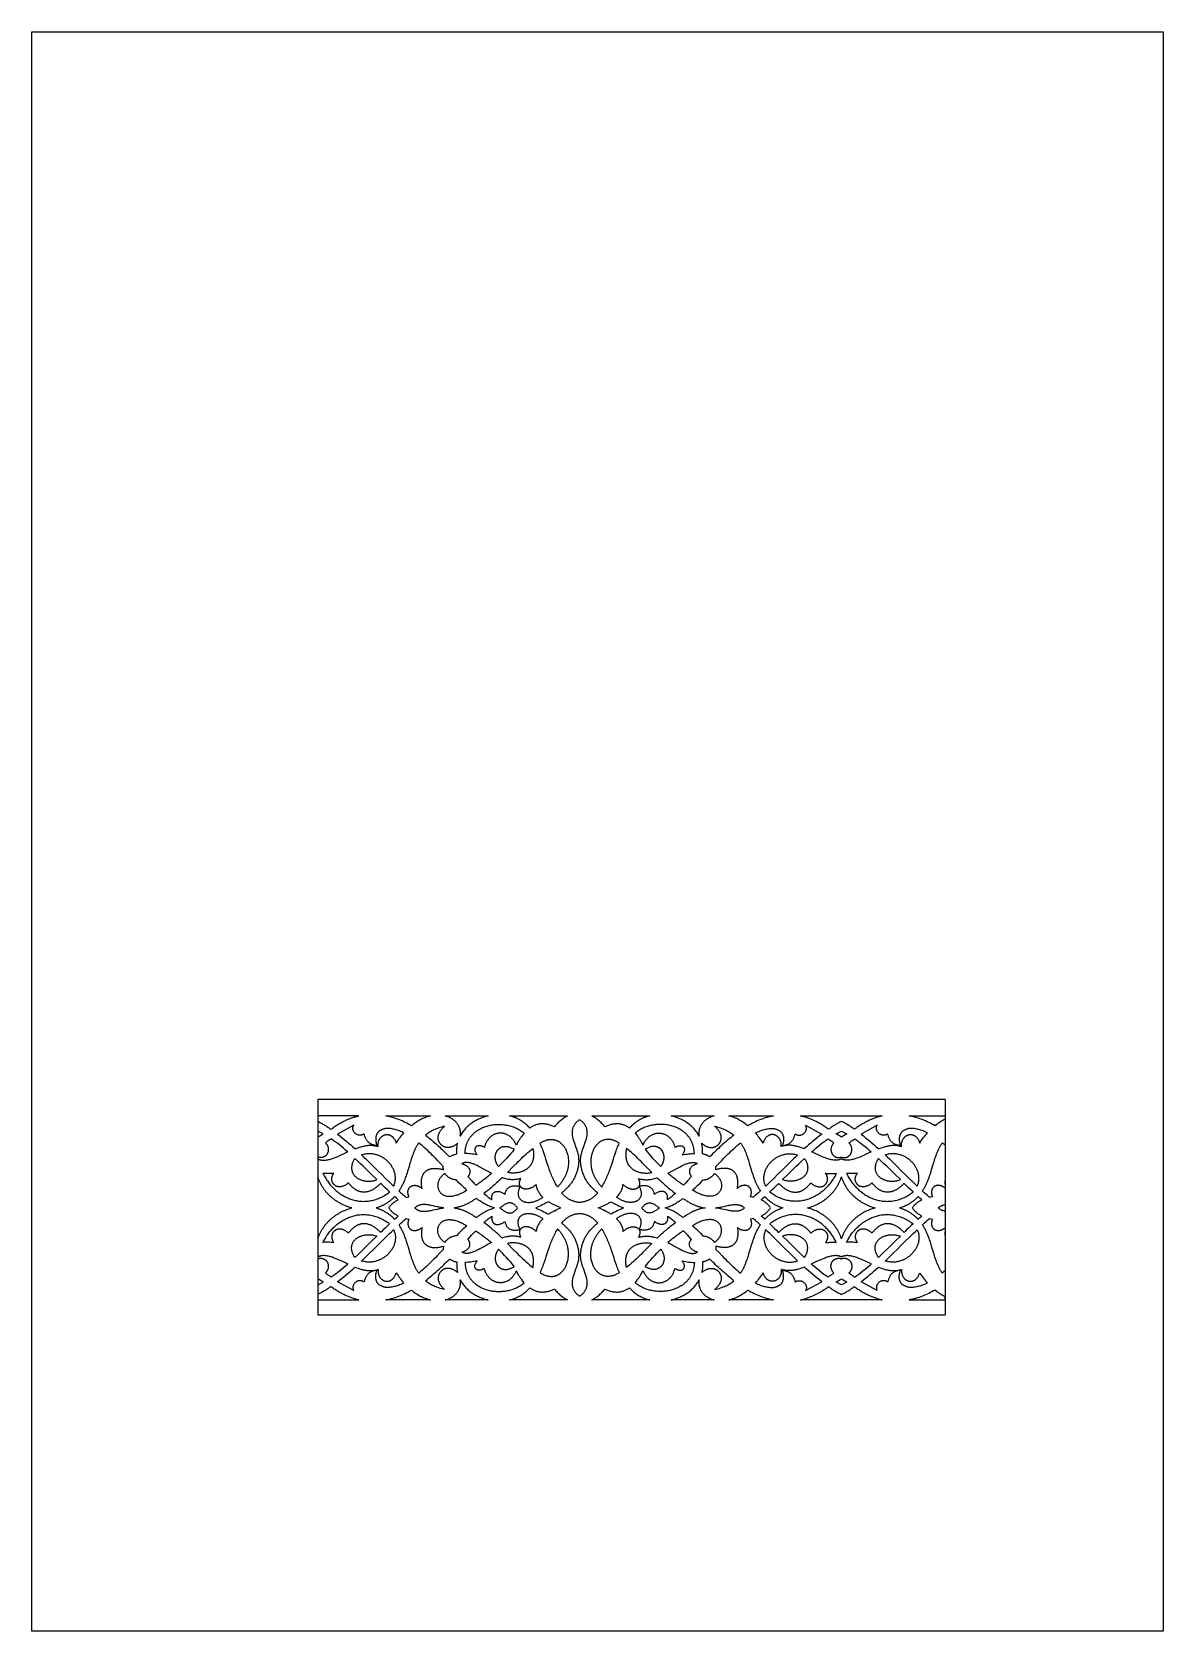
# Model space of a CAD drawing. Extents: x -105 to 105, y -148 to 149.
import ezdxf

# ---------------------------------------------------------------- set-up
doc = ezdxf.new("R2010")
doc.units = 0
doc.header["$MEASUREMENT"] = 0
doc.layers.get('0').update_dxf_attribs({"linetype": 'CONTINUOUS'})
doc.layers.add('LAYER_1', color=18, linetype='CONTINUOUS')

msp = doc.modelspace()

# ---------------------------------------------------------------- linework, layer by layer
for p, q in [((-51.87, -49.61), (-51.87, -89.6)), ((64.58, -49.61), (64.58, -89.6))]:
    msp.add_line(p, q)
at = {"layer": 'LAYER_1'}
for points in [[(-104.95, 148.66), (105.05, 148.66), (105.05, -148.34), (-104.95, -148.34)], [(-51.87, -52.68), (-51.87, -53.71), (-51.71, -53.78), (-51.55, -53.86), (-51.39, -53.94), (-51.24, -54.02), (-51.08, -54.1), (-50.93, -54.18), (-50.78, -54.27), (-50.63, -54.36), (-50.48, -54.45), (-50.33, -54.54), (-50.19, -54.64), (-50.05, -54.74), (-49.9, -54.84), (-49.76, -54.94), (-49.62, -55.05), (-49.49, -55.16), (-49.32, -55.04), (-49.15, -54.92), (-48.99, -54.8), (-48.82, -54.69), (-48.66, -54.58), (-48.49, -54.47), (-48.33, -54.37), (-48.16, -54.27), (-48, -54.17), (-47.83, -54.08), (-47.67, -53.99), (-47.51, -53.9), (-47.34, -53.81), (-47.18, -53.73), (-47.02, -53.65), (-46.85, -53.57), (-46.69, -53.49), (-46.53, -53.42), (-46.37, -53.35), (-46.21, -53.28), (-46.04, -53.22), (-45.88, -53.16), (-45.72, -53.1), (-45.56, -53.04), (-45.4, -52.99), (-45.24, -52.93), (-45.08, -52.89), (-44.92, -52.84), (-44.77, -52.79), (-44.61, -52.75), (-44.45, -52.71), (-44.29, -52.68)], [(-39.28, -52.68), (-30.94, -52.68), (-31.15, -52.73), (-31.36, -52.78), (-31.57, -52.85), (-31.78, -52.92), (-31.99, -53), (-32.21, -53.09), (-32.42, -53.18), (-32.64, -53.29), (-32.85, -53.4), (-33.07, -53.52), (-33.29, -53.65), (-33.5, -53.78), (-33.72, -53.93), (-33.94, -54.08), (-34.16, -54.25), (-34.37, -54.42), (-34.48, -54.5), (-34.77, -54.34), (-35.06, -54.18), (-35.35, -54.03), (-35.65, -53.88), (-35.94, -53.74), (-36.24, -53.61), (-36.54, -53.48), (-36.84, -53.36), (-37.14, -53.25), (-37.44, -53.14), (-37.74, -53.04), (-38.05, -52.95), (-38.2, -52.91), (-38.35, -52.87), (-38.51, -52.83), (-38.66, -52.8), (-38.81, -52.76), (-38.97, -52.73), (-39.12, -52.7)], [(-28.25, -52.68), (-20.23, -52.68), (-20.44, -52.73), (-20.64, -52.78), (-20.85, -52.84), (-21.05, -52.9), (-21.25, -52.97), (-21.45, -53.04), (-21.65, -53.12), (-21.84, -53.2), (-22.04, -53.28), (-22.22, -53.37), (-22.41, -53.47), (-22.59, -53.57), (-22.78, -53.67), (-22.95, -53.78), (-23.13, -53.89), (-23.3, -54.01), (-23.46, -54.13), (-23.63, -54.25), (-23.79, -54.38), (-23.94, -54.51), (-24.09, -54.65), (-24.24, -54.79), (-24.38, -54.93), (-24.52, -55.08), (-24.65, -55.23), (-24.78, -55.39), (-24.9, -55.55), (-25.02, -55.71), (-25.13, -55.88), (-25.24, -56.05), (-25.34, -56.22), (-25.43, -56.4), (-25.45, -56.4), (-25.43, -56.32), (-25.42, -56.24), (-25.41, -56.16), (-25.4, -56.08), (-25.4, -56), (-25.4, -55.92), (-25.4, -55.84), (-25.4, -55.76), (-25.4, -55.69), (-25.41, -55.61), (-25.41, -55.53), (-25.42, -55.46), (-25.43, -55.38), (-25.45, -55.3), (-25.46, -55.23), (-25.48, -55.16), (-25.5, -55.08), (-25.52, -55.01), (-25.54, -54.94), (-25.57, -54.87), (-25.63, -54.73), (-25.69, -54.59), (-25.76, -54.45), (-25.84, -54.32), (-25.92, -54.19), (-26.01, -54.07), (-26.11, -53.95), (-26.21, -53.83), (-26.32, -53.72), (-26.44, -53.61), (-26.56, -53.5), (-26.69, -53.4), (-26.82, -53.31), (-26.96, -53.22), (-27.11, -53.13), (-27.25, -53.05), (-27.41, -52.97), (-27.57, -52.9), (-27.73, -52.84), (-27.9, -52.78), (-28.07, -52.72)], [(-16.28, -52.68), (-5.51, -52.68), (-5.67, -52.76), (-5.84, -52.85), (-6, -52.94), (-6.16, -53.05), (-6.32, -53.15), (-6.48, -53.27), (-6.63, -53.39), (-6.78, -53.51), (-6.94, -53.64), (-7.09, -53.78), (-7.23, -53.92), (-7.38, -54.06), (-7.53, -54.21), (-7.67, -54.37), (-7.81, -54.52), (-7.95, -54.69), (-8.12, -54.61), (-8.28, -54.55), (-8.44, -54.49), (-8.6, -54.43), (-8.75, -54.38), (-8.91, -54.33), (-9.06, -54.29), (-9.21, -54.25), (-9.36, -54.22), (-9.51, -54.2), (-9.66, -54.18), (-9.8, -54.16), (-9.95, -54.15), (-10.09, -54.14), (-10.23, -54.14), (-10.37, -54.15), (-10.51, -54.16), (-10.65, -54.17), (-10.79, -54.19), (-10.92, -54.21), (-11.05, -54.24), (-11.19, -54.28), (-11.32, -54.32), (-11.45, -54.36), (-11.58, -54.41), (-11.71, -54.46), (-11.83, -54.52), (-11.96, -54.58), (-12.08, -54.65), (-12.21, -54.72), (-12.33, -54.8), (-12.45, -54.88), (-12.5, -54.92), (-12.65, -54.77), (-12.8, -54.62), (-12.95, -54.48), (-13.11, -54.34), (-13.27, -54.2), (-13.43, -54.06), (-13.6, -53.93), (-13.76, -53.81), (-13.94, -53.69), (-14.11, -53.57), (-14.29, -53.46), (-14.47, -53.35), (-14.66, -53.25), (-14.85, -53.16), (-15.04, -53.07), (-15.24, -52.99), (-15.36, -52.95), (-15.49, -52.9), (-15.62, -52.86), (-15.75, -52.82), (-15.88, -52.78), (-16.01, -52.74), (-16.14, -52.71)], [(-3.26, -53.39), (-3.39, -53.48), (-3.51, -53.56), (-3.62, -53.64), (-3.73, -53.73), (-3.83, -53.82), (-3.93, -53.92), (-4.01, -54.01), (-4.1, -54.11), (-4.18, -54.21), (-4.25, -54.31), (-4.31, -54.41), (-4.37, -54.52), (-4.43, -54.63), (-4.48, -54.74), (-4.52, -54.85), (-4.56, -54.96), (-4.59, -55.08), (-4.62, -55.2), (-4.64, -55.32), (-4.66, -55.44), (-4.67, -55.56), (-4.67, -55.69), (-4.67, -55.82), (-4.67, -55.95), (-4.66, -56.08), (-4.65, -56.21), (-4.63, -56.35), (-4.61, -56.49), (-4.58, -56.63), (-4.55, -56.77), (-4.51, -56.91), (-4.47, -57.05), (-4.41, -57.23), (-4.35, -57.41), (-4.24, -57.74), (-4.01, -58.37), (-3.91, -58.66), (-3.81, -58.95), (-3.76, -59.09), (-3.72, -59.23), (-3.68, -59.38), (-3.64, -59.52), (-3.6, -59.66), (-3.57, -59.81), (-3.54, -59.95), (-3.51, -60.1), (-3.49, -60.25), (-3.47, -60.41), (-3.46, -60.56), (-3.45, -60.72), (-3.44, -60.89), (-3.44, -61.06), (-3.45, -61.23), (-3.46, -61.41), (-3.48, -61.6), (-3.5, -61.79), (-3.53, -61.99), (-3.56, -62.2), (-3.6, -62.38), (-3.64, -62.56), (-3.68, -62.73), (-3.73, -62.91), (-3.78, -63.08), (-3.84, -63.24), (-3.89, -63.41), (-3.96, -63.57), (-4.02, -63.73), (-4.09, -63.89), (-4.17, -64.05), (-4.24, -64.2), (-4.33, -64.35), (-4.41, -64.5), (-4.5, -64.65), (-4.59, -64.79), (-4.68, -64.94), (-4.78, -65.08), (-4.88, -65.22), (-4.99, -65.35), (-5.1, -65.49), (-5.21, -65.62), (-5.32, -65.76), (-5.44, -65.89), (-5.56, -66.02), (-5.69, -66.14), (-5.81, -66.27), (-5.94, -66.39), (-6.08, -66.51), (-6.21, -66.64), (-6.35, -66.76), (-6.49, -66.87), (-6.61, -66.97), (-6.53, -67.06), (-6.45, -67.15), (-6.37, -67.24), (-6.28, -67.32), (-6.19, -67.4), (-6.11, -67.49), (-6.02, -67.56), (-5.93, -67.64), (-5.84, -67.72), (-5.74, -67.79), (-5.65, -67.86), (-5.55, -67.92), (-5.46, -67.99), (-5.36, -68.05), (-5.26, -68.11), (-5.15, -68.17), (-5.05, -68.22), (-4.94, -68.27), (-4.83, -68.32), (-4.73, -68.37), (-4.61, -68.41), (-4.5, -68.45), (-4.39, -68.49), (-4.27, -68.52), (-4.15, -68.55), (-4.03, -68.58), (-3.91, -68.61), (-3.78, -68.63), (-3.66, -68.65), (-3.53, -68.66), (-3.4, -68.68), (-3.26, -68.68), (-3.13, -68.68), (-3, -68.66), (-2.87, -68.65), (-2.75, -68.63), (-2.62, -68.61), (-2.5, -68.58), (-2.38, -68.55), (-2.26, -68.52), (-2.14, -68.49), (-2.03, -68.45), (-1.92, -68.41), (-1.8, -68.37), (-1.69, -68.32), (-1.59, -68.27), (-1.48, -68.22), (-1.38, -68.17), (-1.27, -68.11), (-1.17, -68.05), (-1.07, -67.99), (-0.98, -67.92), (-0.88, -67.86), (-0.78, -67.79), (-0.69, -67.72), (-0.6, -67.64), (-0.51, -67.56), (-0.42, -67.49), (-0.33, -67.4), (-0.25, -67.32), (-0.16, -67.24), (-0.08, -67.15), (0, -67.06), (0.08, -66.97), (-0.03, -66.87), (-0.18, -66.75), (-0.31, -66.64), (-0.45, -66.51), (-0.58, -66.39), (-0.71, -66.27), (-0.84, -66.14), (-0.97, -66.02), (-1.09, -65.89), (-1.2, -65.76), (-1.32, -65.62), (-1.43, -65.49), (-1.54, -65.35), (-1.64, -65.22), (-1.75, -65.08), (-1.84, -64.94), (-1.94, -64.79), (-2.03, -64.65), (-2.12, -64.5), (-2.2, -64.35), (-2.28, -64.2), (-2.36, -64.05), (-2.44, -63.89), (-2.51, -63.73), (-2.57, -63.57), (-2.63, -63.41), (-2.69, -63.24), (-2.75, -63.08), (-2.8, -62.91), (-2.85, -62.73), (-2.89, -62.56), (-2.93, -62.38), (-2.96, -62.2), (-3, -61.99), (-3.03, -61.79), (-3.05, -61.6), (-3.07, -61.41), (-3.08, -61.23), (-3.08, -61.06), (-3.08, -60.89), (-3.08, -60.72), (-3.07, -60.56), (-3.06, -60.41), (-3.04, -60.25), (-3.02, -60.1), (-2.99, -59.95), (-2.96, -59.81), (-2.93, -59.66), (-2.89, -59.52), (-2.85, -59.38), (-2.81, -59.23), (-2.77, -59.09), (-2.72, -58.95), (-2.62, -58.66), (-2.51, -58.37), (-2.29, -57.75), (-2.18, -57.41), (-2.12, -57.23), (-2.06, -57.05), (-2.02, -56.91), (-1.98, -56.77), (-1.95, -56.63), (-1.92, -56.49), (-1.9, -56.35), (-1.88, -56.21), (-1.87, -56.08), (-1.86, -55.95), (-1.85, -55.82), (-1.86, -55.69), (-1.86, -55.56), (-1.87, -55.44), (-1.89, -55.32), (-1.91, -55.2), (-1.94, -55.08), (-1.97, -54.96), (-2.01, -54.85), (-2.05, -54.74), (-2.1, -54.63), (-2.16, -54.52), (-2.22, -54.41), (-2.28, -54.31), (-2.35, -54.21), (-2.43, -54.11), (-2.51, -54.01), (-2.6, -53.92), (-2.7, -53.82), (-2.8, -53.73), (-2.91, -53.64), (-3.02, -53.56), (-3.14, -53.48)], [(-1.02, -52.68), (9.75, -52.68), (9.61, -52.71), (9.48, -52.74), (9.35, -52.78), (9.22, -52.82), (9.09, -52.86), (8.96, -52.9), (8.83, -52.95), (8.71, -52.99), (8.51, -53.07), (8.32, -53.16), (8.13, -53.25), (7.94, -53.35), (7.76, -53.46), (7.58, -53.57), (7.41, -53.69), (7.24, -53.81), (7.07, -53.93), (6.9, -54.06), (6.74, -54.2), (6.58, -54.34), (6.42, -54.48), (6.27, -54.62), (6.12, -54.77), (5.97, -54.92), (5.92, -54.88), (5.8, -54.8), (5.68, -54.72), (5.55, -54.65), (5.43, -54.58), (5.3, -54.52), (5.18, -54.46), (5.05, -54.41), (4.92, -54.36), (4.79, -54.32), (4.66, -54.28), (4.53, -54.24), (4.39, -54.21), (4.26, -54.19), (4.12, -54.17), (3.98, -54.16), (3.84, -54.15), (3.7, -54.14), (3.56, -54.14), (3.42, -54.15), (3.28, -54.16), (3.13, -54.18), (2.98, -54.2), (2.83, -54.22), (2.68, -54.25), (2.53, -54.29), (2.38, -54.33), (2.22, -54.38), (2.07, -54.43), (1.91, -54.49), (1.75, -54.55), (1.59, -54.61), (1.43, -54.69), (1.28, -54.52), (1.14, -54.37), (1, -54.21), (0.85, -54.06), (0.71, -53.92), (0.56, -53.78), (0.41, -53.64), (0.26, -53.51), (0.1, -53.39), (-0.05, -53.27), (-0.21, -53.15), (-0.37, -53.05), (-0.53, -52.94), (-0.69, -52.85), (-0.85, -52.76)], [(13.7, -52.68), (21.72, -52.68), (21.54, -52.72), (21.37, -52.78), (21.2, -52.84), (21.04, -52.9), (20.88, -52.97), (20.73, -53.05), (20.58, -53.13), (20.43, -53.22), (20.29, -53.31), (20.16, -53.4), (20.03, -53.5), (19.91, -53.61), (19.79, -53.72), (19.68, -53.83), (19.58, -53.95), (19.48, -54.07), (19.39, -54.19), (19.31, -54.32), (19.23, -54.45), (19.16, -54.59), (19.1, -54.73), (19.04, -54.87), (19.02, -54.94), (18.99, -55.01), (18.97, -55.08), (18.95, -55.16), (18.93, -55.23), (18.92, -55.3), (18.9, -55.38), (18.89, -55.46), (18.88, -55.53), (18.88, -55.61), (18.87, -55.69), (18.87, -55.76), (18.87, -55.84), (18.87, -55.92), (18.87, -56), (18.88, -56.08), (18.88, -56.16), (18.89, -56.24), (18.9, -56.32), (18.92, -56.4), (18.9, -56.4), (18.81, -56.22), (18.71, -56.05), (18.6, -55.88), (18.49, -55.71), (18.37, -55.55), (18.25, -55.39), (18.12, -55.23), (17.99, -55.08), (17.85, -54.93), (17.71, -54.79), (17.56, -54.65), (17.41, -54.51), (17.26, -54.38), (17.1, -54.25), (16.94, -54.13), (16.77, -54.01), (16.6, -53.89), (16.42, -53.78), (16.25, -53.67), (16.07, -53.57), (15.88, -53.47), (15.7, -53.37), (15.51, -53.28), (15.31, -53.2), (15.12, -53.12), (14.92, -53.04), (14.72, -52.97), (14.52, -52.9), (14.32, -52.84), (14.12, -52.78), (13.91, -52.73)], [(24.41, -52.68), (32.75, -52.68), (32.59, -52.7), (32.44, -52.73), (32.28, -52.76), (32.13, -52.8), (31.98, -52.83), (31.82, -52.87), (31.67, -52.91), (31.52, -52.95), (31.21, -53.04), (30.91, -53.14), (30.61, -53.25), (30.31, -53.36), (30.01, -53.48), (29.71, -53.61), (29.41, -53.74), (29.12, -53.88), (28.82, -54.03), (28.53, -54.18), (28.24, -54.34), (27.95, -54.5), (27.85, -54.42), (27.63, -54.25), (27.41, -54.08), (27.19, -53.93), (26.97, -53.78), (26.76, -53.65), (26.54, -53.52), (26.32, -53.4), (26.11, -53.29), (25.89, -53.18), (25.68, -53.09), (25.46, -53), (25.25, -52.92), (25.04, -52.85), (24.83, -52.78), (24.62, -52.73)], [(45.34, -52.68), (52.92, -52.68), (52.76, -52.71), (52.6, -52.75), (52.44, -52.79), (52.28, -52.84), (52.12, -52.89), (51.96, -52.93), (51.81, -52.99), (51.65, -53.04), (51.48, -53.1), (51.32, -53.16), (51.16, -53.22), (51, -53.28), (50.84, -53.35), (50.68, -53.42), (50.52, -53.49), (50.35, -53.57), (50.19, -53.65), (50.03, -53.73), (49.87, -53.81), (49.7, -53.9), (49.54, -53.99), (49.37, -54.08), (49.21, -54.17), (49.05, -54.27), (48.88, -54.37), (48.72, -54.48), (48.55, -54.58), (48.38, -54.69), (48.22, -54.8), (48.05, -54.92), (47.89, -55.04), (47.72, -55.16), (47.58, -55.05), (47.44, -54.94), (47.3, -54.84), (47.16, -54.74), (47.02, -54.64), (46.87, -54.54), (46.73, -54.45), (46.58, -54.36), (46.43, -54.27), (46.28, -54.18), (46.13, -54.1), (45.97, -54.02), (45.82, -53.94), (45.66, -53.86), (45.5, -53.78), (45.34, -53.71), (45.18, -53.78), (45.02, -53.86), (44.86, -53.94), (44.71, -54.02), (44.55, -54.1), (44.4, -54.18), (44.25, -54.27), (44.1, -54.36), (43.95, -54.45), (43.81, -54.54), (43.66, -54.64), (43.52, -54.74), (43.37, -54.84), (43.23, -54.94), (43.1, -55.05), (42.96, -55.16), (42.79, -55.04), (42.63, -54.92), (42.46, -54.8), (42.29, -54.69), (42.13, -54.58), (41.96, -54.48), (41.8, -54.37), (41.63, -54.27), (41.47, -54.17), (41.3, -54.08), (41.14, -53.99), (40.98, -53.9), (40.81, -53.81), (40.65, -53.73), (40.49, -53.65), (40.32, -53.57), (40.16, -53.49), (40, -53.42), (39.84, -53.35), (39.68, -53.28), (39.52, -53.22), (39.35, -53.16), (39.19, -53.1), (39.03, -53.04), (38.87, -52.99), (38.71, -52.93), (38.55, -52.89), (38.4, -52.84), (38.24, -52.79), (38.08, -52.75), (37.92, -52.71), (37.76, -52.68)], [(64.58, -52.68), (64.58, -53.28), (64.37, -53.39), (64.15, -53.51), (63.93, -53.64), (63.71, -53.78), (63.49, -53.93), (63.27, -54.08), (63.05, -54.25), (62.83, -54.42), (62.73, -54.5), (62.44, -54.34), (62.15, -54.18), (61.85, -54.03), (61.56, -53.88), (61.26, -53.74), (60.97, -53.61), (60.67, -53.48), (60.37, -53.36), (60.07, -53.25), (59.77, -53.14), (59.46, -53.04), (59.16, -52.95), (59.01, -52.91), (58.85, -52.87), (58.7, -52.83), (58.55, -52.8), (58.39, -52.76), (58.24, -52.73), (58.09, -52.7), (57.93, -52.68)], [(-51.87, -55.49), (-51.87, -56.61), (-51.61, -56.44), (-51.36, -56.28), (-51.12, -56.13), (-50.88, -55.99), (-51.13, -55.85), (-51.38, -55.73), (-51.62, -55.6)], [(-35.88, -55.82), (-36.09, -55.72), (-36.3, -55.62), (-36.5, -55.54), (-36.71, -55.45), (-36.92, -55.38), (-37.13, -55.31), (-37.33, -55.24), (-37.54, -55.19), (-37.75, -55.14), (-37.96, -55.1), (-38.16, -55.06), (-38.37, -55.03), (-38.58, -55.01), (-38.79, -55), (-39, -55), (-39.1, -55), (-39.2, -55), (-39.3, -55.02), (-39.39, -55.03), (-39.48, -55.05), (-39.57, -55.08), (-39.65, -55.1), (-39.74, -55.13), (-39.83, -55.16), (-39.92, -55.19), (-40, -55.23), (-40.09, -55.27), (-40.17, -55.31), (-40.25, -55.35), (-40.34, -55.4), (-40.42, -55.45), (-40.5, -55.5), (-40.58, -55.55), (-40.63, -55.61), (-40.68, -55.67), (-40.73, -55.73), (-40.78, -55.79), (-40.82, -55.86), (-40.86, -55.92), (-40.9, -55.99), (-40.93, -56.06), (-40.97, -56.13), (-41, -56.21), (-41.02, -56.28), (-41.05, -56.36), (-41.07, -56.44), (-41.09, -56.52), (-41.1, -56.6), (-41.12, -56.68), (-41.13, -56.77), (-41.13, -56.85), (-41.14, -56.94), (-41.14, -57.03), (-41.13, -57.12), (-41.13, -57.21), (-41.12, -57.3), (-41.11, -57.4), (-41.09, -57.49), (-41.07, -57.59), (-41.05, -57.69), (-41.03, -57.79), (-41, -57.89), (-40.97, -57.99), (-40.93, -58.09), (-40.89, -58.19), (-41.01, -58.18), (-41.13, -58.16), (-41.24, -58.14), (-41.35, -58.11), (-41.46, -58.09), (-41.56, -58.06), (-41.66, -58.03), (-41.76, -58), (-41.85, -57.97), (-41.94, -57.93), (-42.02, -57.89), (-42.11, -57.84), (-42.19, -57.79), (-42.27, -57.74), (-42.34, -57.69), (-42.41, -57.63), (-42.48, -57.57), (-42.55, -57.5), (-42.61, -57.43), (-42.68, -57.35), (-42.74, -57.27), (-42.8, -57.19), (-42.85, -57.09), (-42.91, -57), (-42.96, -56.9), (-43.01, -56.79), (-43.06, -56.68), (-43.11, -56.56), (-43.15, -56.44), (-43.2, -56.31), (-43.24, -56.17), (-43.28, -56.03), (-43.34, -56.06), (-43.39, -56.09), (-43.45, -56.12), (-43.51, -56.14), (-43.56, -56.17), (-43.62, -56.19), (-43.68, -56.2), (-43.73, -56.22), (-43.79, -56.23), (-43.84, -56.24), (-43.9, -56.24), (-43.96, -56.25), (-44.01, -56.25), (-44.06, -56.25), (-44.12, -56.25), (-44.17, -56.24), (-44.23, -56.24), (-44.28, -56.23), (-44.33, -56.22), (-44.38, -56.2), (-44.43, -56.19), (-44.48, -56.17), (-44.58, -56.13), (-44.67, -56.09), (-44.76, -56.04), (-44.84, -55.98), (-44.92, -55.91), (-45, -55.84), (-45.07, -55.77), (-45.13, -55.69), (-45.18, -55.61), (-45.23, -55.52), (-45.26, -55.47), (-45.28, -55.43), (-45.29, -55.38), (-45.31, -55.33), (-45.33, -55.28), (-45.34, -55.23), (-45.35, -55.18), (-45.36, -55.13), (-45.36, -55.08), (-45.37, -55.03), (-45.37, -54.98), (-45.37, -54.93), (-45.36, -54.88), (-45.36, -54.82), (-45.35, -54.77), (-45.34, -54.72), (-45.33, -54.66), (-45.31, -54.61), (-45.29, -54.56), (-45.27, -54.5), (-45.25, -54.45), (-45.22, -54.4), (-48.21, -56.06), (-47.79, -56.39), (-47.38, -56.72), (-46.97, -57.05), (-46.57, -57.38), (-46.17, -57.72), (-45.78, -58.06), (-45.39, -58.4), (-45.01, -58.75), (-44.96, -58.77), (-44.69, -58.66), (-44.41, -58.57), (-44.14, -58.48), (-43.87, -58.39), (-43.74, -58.36), (-43.6, -58.32), (-43.47, -58.29), (-43.33, -58.26), (-43.2, -58.23), (-43.06, -58.2), (-42.93, -58.18), (-42.79, -58.16), (-42.66, -58.15), (-42.52, -58.13), (-42.39, -58.12), (-42.26, -58.12), (-42.13, -58.11), (-41.99, -58.11), (-41.86, -58.12), (-41.73, -58.13), (-41.6, -58.14), (-41.47, -58.15), (-41.34, -58.17), (-41.21, -58.2), (-41.08, -58.23), (-40.95, -58.26), (-40.83, -58.3), (-40.7, -58.34), (-40.7, -58.23), (-40.71, -58.11), (-40.7, -58), (-40.7, -57.9), (-40.68, -57.79), (-40.67, -57.69), (-40.65, -57.59), (-40.63, -57.5), (-40.6, -57.41), (-40.57, -57.32), (-40.54, -57.23), (-40.51, -57.15), (-40.47, -57.07), (-40.43, -56.99), (-40.38, -56.92), (-40.34, -56.85), (-40.29, -56.78), (-40.24, -56.71), (-40.18, -56.65), (-40.13, -56.59), (-40.07, -56.54), (-40.01, -56.49), (-39.95, -56.44), (-39.89, -56.4), (-39.82, -56.36), (-39.76, -56.32), (-39.69, -56.28), (-39.62, -56.25), (-39.55, -56.23), (-39.48, -56.2), (-39.41, -56.18), (-39.34, -56.17), (-39.26, -56.15), (-39.19, -56.14), (-39.12, -56.14), (-39.04, -56.14), (-38.97, -56.14), (-38.89, -56.14), (-38.82, -56.15), (-38.75, -56.17), (-38.67, -56.18), (-38.6, -56.21), (-38.53, -56.23), (-38.45, -56.26), (-38.38, -56.29), (-38.31, -56.33), (-38.24, -56.37), (-38.18, -56.42), (-38.11, -56.47), (-38.04, -56.52), (-37.98, -56.58), (-37.92, -56.64), (-37.86, -56.71), (-37.8, -56.78), (-37.74, -56.85), (-37.69, -56.93), (-37.64, -57.01), (-37.59, -57.1), (-37.54, -57.19), (-37.49, -57.29), (-37.45, -57.39), (-37.41, -57.5), (-37.38, -57.61), (-37.34, -57.72), (-37.16, -57.45), (-36.99, -57.19), (-36.81, -56.94), (-36.62, -56.7), (-36.44, -56.47), (-36.26, -56.25), (-36.07, -56.03)], [(-31.89, -56.25), (-31.6, -56.48), (-31.31, -56.71), (-31.01, -56.95), (-30.72, -57.19), (-30.44, -57.44), (-30.15, -57.68), (-29.87, -57.93), (-29.59, -58.19), (-29.31, -58.44), (-29.03, -58.7), (-28.76, -58.96), (-28.49, -59.22), (-28.22, -59.48), (-27.96, -59.74), (-27.69, -60), (-27.43, -60.27), (-27.35, -60.22), (-27.28, -60.18), (-27.2, -60.13), (-27.12, -60.09), (-27.04, -60.05), (-26.95, -60.01), (-26.87, -59.97), (-26.78, -59.94), (-26.69, -59.9), (-26.6, -59.87), (-26.51, -59.84), (-26.42, -59.82), (-26.24, -59.77), (-26.05, -59.72), (-26.06, -59.59), (-26.07, -59.46), (-26.08, -59.33), (-26.08, -59.21), (-26.08, -59.08), (-26.08, -58.95), (-26.07, -58.83), (-26.07, -58.7), (-26.06, -58.58), (-26.05, -58.46), (-26.03, -58.34), (-26.02, -58.22), (-26, -58.1), (-25.98, -57.98), (-25.95, -57.86), (-25.93, -57.75), (-26.01, -57.82), (-26.11, -57.91), (-26.21, -57.99), (-26.32, -58.07), (-26.45, -58.15), (-26.58, -58.22), (-26.71, -58.29), (-26.78, -58.32), (-26.86, -58.36), (-26.93, -58.39), (-27.01, -58.41), (-27.08, -58.44), (-27.16, -58.46), (-27.24, -58.48), (-27.31, -58.5), (-27.39, -58.52), (-27.47, -58.53), (-27.55, -58.54), (-27.63, -58.54), (-27.72, -58.54), (-27.8, -58.54), (-27.88, -58.54), (-27.96, -58.53), (-28.04, -58.51), (-28.12, -58.49), (-28.18, -58.48), (-28.24, -58.46), (-28.3, -58.44), (-28.36, -58.42), (-28.41, -58.39), (-28.47, -58.37), (-28.53, -58.34), (-28.58, -58.31), (-28.64, -58.28), (-28.69, -58.24), (-28.74, -58.21), (-28.79, -58.17), (-28.85, -58.13), (-28.89, -58.09), (-28.94, -58.05), (-28.99, -58.01), (-29.04, -57.96), (-29.08, -57.91), (-29.12, -57.86), (-29.16, -57.81), (-29.2, -57.76), (-29.24, -57.71), (-29.28, -57.66), (-29.31, -57.6), (-29.34, -57.54), (-29.37, -57.49), (-29.4, -57.43), (-29.43, -57.36), (-29.45, -57.3), (-29.47, -57.24), (-29.49, -57.17), (-29.51, -57.11), (-29.52, -57.04), (-29.53, -56.97), (-29.54, -56.91), (-29.55, -56.84), (-29.55, -56.76), (-29.55, -56.69), (-29.55, -56.62), (-29.54, -56.55), (-29.53, -56.47), (-29.52, -56.4), (-29.51, -56.32), (-29.49, -56.24), (-29.47, -56.17), (-29.44, -56.09), (-29.41, -56.01), (-29.38, -55.93), (-29.35, -55.85), (-29.31, -55.77), (-29.26, -55.69), (-29.22, -55.6), (-29.17, -55.52), (-29.11, -55.44), (-29.05, -55.36), (-28.99, -55.27), (-28.92, -55.19), (-28.85, -55.1), (-28.78, -55.02), (-28.7, -54.93), (-28.61, -54.85), (-28.53, -54.76), (-28.43, -54.68), (-28.33, -54.59), (-28.62, -54.66), (-28.9, -54.73), (-29.17, -54.81), (-29.42, -54.9), (-29.67, -54.98), (-29.92, -55.08), (-30.15, -55.17), (-30.37, -55.28), (-30.59, -55.38), (-30.8, -55.5), (-31, -55.61), (-31.19, -55.73), (-31.38, -55.86), (-31.56, -55.98), (-31.73, -56.11)], [(-13.55, -55.87), (-13.8, -56.17), (-14.01, -56.44), (-14.1, -56.56), (-14.19, -56.69), (-14.27, -56.8), (-14.36, -56.92), (-14.44, -57.04), (-14.51, -57.17), (-14.59, -57.3), (-14.67, -57.44), (-14.75, -57.58), (-14.84, -57.74), (-15.02, -58.09), (-15.1, -57.94), (-15.17, -57.79), (-15.25, -57.64), (-15.33, -57.51), (-15.42, -57.37), (-15.5, -57.25), (-15.59, -57.13), (-15.68, -57.01), (-15.78, -56.9), (-15.87, -56.8), (-15.97, -56.7), (-16.07, -56.61), (-16.17, -56.52), (-16.27, -56.44), (-16.38, -56.37), (-16.49, -56.3), (-16.59, -56.23), (-16.7, -56.17), (-16.81, -56.12), (-16.92, -56.07), (-17.04, -56.03), (-17.15, -55.99), (-17.26, -55.96), (-17.38, -55.93), (-17.49, -55.9), (-17.6, -55.89), (-17.72, -55.87), (-17.83, -55.87), (-17.95, -55.86), (-18.06, -55.86), (-18.18, -55.87), (-18.29, -55.88), (-18.4, -55.9), (-18.51, -55.92), (-18.63, -55.94), (-18.74, -55.97), (-18.84, -56.01), (-18.95, -56.05), (-19.06, -56.09), (-19.16, -56.14), (-19.27, -56.19), (-19.37, -56.25), (-19.47, -56.31), (-19.57, -56.37), (-19.66, -56.44), (-19.76, -56.52), (-19.85, -56.6), (-19.94, -56.68), (-20.03, -56.76), (-20.11, -56.85), (-20.19, -56.95), (-20.27, -57.05), (-20.34, -57.15), (-20.42, -57.26), (-20.49, -57.37), (-20.55, -57.48), (-20.61, -57.6), (-20.67, -57.72), (-20.73, -57.84), (-20.78, -57.97), (-20.82, -58.1), (-20.87, -58.24), (-20.91, -58.38), (-20.94, -58.52), (-21.02, -58.48), (-21.09, -58.44), (-21.17, -58.4), (-21.24, -58.37), (-21.31, -58.34), (-21.38, -58.31), (-21.45, -58.29), (-21.52, -58.26), (-21.58, -58.25), (-21.64, -58.23), (-21.71, -58.22), (-21.77, -58.21), (-21.82, -58.2), (-21.88, -58.2), (-21.93, -58.2), (-21.99, -58.2), (-22.04, -58.2), (-22.09, -58.2), (-22.13, -58.21), (-22.18, -58.22), (-22.22, -58.23), (-22.26, -58.25), (-22.3, -58.26), (-22.34, -58.28), (-22.38, -58.3), (-22.41, -58.32), (-22.45, -58.35), (-22.48, -58.37), (-22.51, -58.4), (-22.54, -58.43), (-22.56, -58.46), (-22.58, -58.49), (-22.61, -58.52), (-22.63, -58.56), (-22.64, -58.59), (-22.66, -58.63), (-22.67, -58.67), (-22.69, -58.71), (-22.7, -58.75), (-22.71, -58.79), (-22.71, -58.83), (-22.72, -58.87), (-22.72, -58.92), (-22.72, -58.96), (-22.71, -59.05), (-22.7, -59.15), (-22.68, -59.24), (-22.65, -59.34), (-22.61, -59.43), (-22.57, -59.53), (-22.51, -59.63), (-22.45, -59.72), (-22.38, -59.82), (-22.3, -59.91), (-22.61, -59.85), (-22.92, -59.8), (-23.21, -59.75), (-23.5, -59.72), (-23.78, -59.69), (-24.05, -59.67), (-24.31, -59.65), (-24.56, -59.64), (-24.55, -59.51), (-24.55, -59.38), (-24.53, -59.25), (-24.52, -59.12), (-24.5, -58.99), (-24.49, -58.87), (-24.46, -58.74), (-24.44, -58.62), (-24.41, -58.5), (-24.39, -58.39), (-24.36, -58.27), (-24.32, -58.15), (-24.29, -58.04), (-24.25, -57.93), (-24.21, -57.82), (-24.17, -57.71), (-24.12, -57.61), (-24.08, -57.5), (-24.03, -57.4), (-23.98, -57.3), (-23.93, -57.2), (-23.87, -57.1), (-23.82, -57.01), (-23.76, -56.91), (-23.7, -56.82), (-23.64, -56.73), (-23.57, -56.64), (-23.51, -56.55), (-23.44, -56.47), (-23.37, -56.38), (-23.3, -56.3), (-23.23, -56.22), (-23.16, -56.14), (-23.08, -56.06), (-23, -55.99), (-22.92, -55.91), (-22.85, -55.84), (-22.76, -55.77), (-22.68, -55.7), (-22.6, -55.63), (-22.51, -55.56), (-22.42, -55.5), (-22.34, -55.44), (-22.25, -55.38), (-22.16, -55.32), (-22.06, -55.26), (-21.88, -55.15), (-21.69, -55.04), (-21.49, -54.95), (-21.29, -54.85), (-21.09, -54.77), (-20.88, -54.69), (-20.67, -54.62), (-20.46, -54.55), (-20.25, -54.49), (-20.03, -54.44), (-19.81, -54.39), (-19.59, -54.35), (-19.37, -54.32), (-19.14, -54.29), (-18.92, -54.27), (-18.69, -54.26), (-18.46, -54.25), (-18.24, -54.25), (-18.01, -54.25), (-17.79, -54.26), (-17.56, -54.28), (-17.34, -54.3), (-17.11, -54.33), (-16.89, -54.36), (-16.67, -54.4), (-16.45, -54.45), (-16.23, -54.5), (-16.02, -54.56), (-15.8, -54.63), (-15.59, -54.7), (-15.39, -54.77), (-15.19, -54.86), (-14.99, -54.95), (-14.79, -55.04), (-14.6, -55.14), (-14.41, -55.25), (-14.23, -55.36), (-14.05, -55.48), (-13.88, -55.61), (-13.8, -55.67), (-13.71, -55.74), (-13.63, -55.8)], [(7.02, -55.87), (7.27, -56.17), (7.48, -56.44), (7.57, -56.56), (7.66, -56.69), (7.75, -56.8), (7.83, -56.92), (7.91, -57.04), (7.98, -57.17), (8.06, -57.3), (8.14, -57.44), (8.22, -57.58), (8.31, -57.74), (8.5, -58.09), (8.57, -57.94), (8.64, -57.79), (8.72, -57.64), (8.8, -57.51), (8.89, -57.37), (8.97, -57.25), (9.06, -57.13), (9.15, -57.01), (9.25, -56.9), (9.34, -56.8), (9.44, -56.7), (9.54, -56.61), (9.64, -56.52), (9.75, -56.44), (9.85, -56.37), (9.96, -56.3), (10.07, -56.23), (10.17, -56.17), (10.28, -56.12), (10.4, -56.07), (10.51, -56.03), (10.62, -55.99), (10.73, -55.96), (10.85, -55.93), (10.96, -55.9), (11.08, -55.89), (11.19, -55.87), (11.3, -55.87), (11.42, -55.86), (11.53, -55.86), (11.65, -55.87), (11.76, -55.88), (11.87, -55.9), (11.99, -55.92), (12.1, -55.94), (12.21, -55.97), (12.32, -56.01), (12.42, -56.05), (12.53, -56.09), (12.64, -56.14), (12.74, -56.19), (12.84, -56.25), (12.94, -56.31), (13.04, -56.37), (13.14, -56.44), (13.23, -56.52), (13.32, -56.6), (13.41, -56.68), (13.5, -56.76), (13.58, -56.85), (13.66, -56.95), (13.74, -57.05), (13.82, -57.15), (13.89, -57.26), (13.96, -57.37), (14.02, -57.48), (14.08, -57.6), (14.14, -57.72), (14.2, -57.84), (14.25, -57.97), (14.3, -58.1), (14.34, -58.24), (14.38, -58.38), (14.41, -58.52), (14.49, -58.48), (14.57, -58.44), (14.64, -58.4), (14.71, -58.37), (14.78, -58.34), (14.85, -58.31), (14.92, -58.29), (14.99, -58.26), (15.05, -58.25), (15.12, -58.23), (15.18, -58.22), (15.24, -58.21), (15.29, -58.2), (15.35, -58.2), (15.4, -58.2), (15.46, -58.2), (15.51, -58.2), (15.56, -58.2), (15.6, -58.21), (15.65, -58.22), (15.69, -58.23), (15.74, -58.25), (15.78, -58.26), (15.81, -58.28), (15.85, -58.3), (15.89, -58.32), (15.92, -58.35), (15.95, -58.37), (15.98, -58.4), (16.01, -58.43), (16.03, -58.46), (16.06, -58.49), (16.08, -58.52), (16.1, -58.56), (16.12, -58.59), (16.13, -58.63), (16.15, -58.67), (16.16, -58.71), (16.17, -58.75), (16.18, -58.79), (16.18, -58.83), (16.19, -58.87), (16.19, -58.92), (16.19, -58.96), (16.19, -59.05), (16.17, -59.15), (16.15, -59.24), (16.12, -59.34), (16.08, -59.43), (16.04, -59.53), (15.98, -59.63), (15.92, -59.72), (15.85, -59.82), (15.77, -59.91), (16.08, -59.85), (16.39, -59.8), (16.68, -59.75), (16.97, -59.72), (17.25, -59.69), (17.52, -59.67), (17.78, -59.65), (18.03, -59.64), (18.03, -59.51), (18.02, -59.38), (18.01, -59.25), (17.99, -59.12), (17.98, -58.99), (17.96, -58.87), (17.94, -58.74), (17.91, -58.62), (17.89, -58.5), (17.86, -58.39), (17.83, -58.27), (17.79, -58.15), (17.76, -58.04), (17.72, -57.93), (17.68, -57.82), (17.64, -57.71), (17.59, -57.61), (17.55, -57.5), (17.5, -57.4), (17.45, -57.3), (17.4, -57.2), (17.34, -57.1), (17.29, -57.01), (17.23, -56.91), (17.17, -56.82), (17.11, -56.73), (17.04, -56.64), (16.98, -56.55), (16.91, -56.47), (16.84, -56.38), (16.77, -56.3), (16.7, -56.22), (16.63, -56.14), (16.55, -56.06), (16.47, -55.99), (16.4, -55.91), (16.32, -55.84), (16.23, -55.77), (16.15, -55.7), (16.07, -55.63), (15.98, -55.56), (15.9, -55.5), (15.81, -55.44), (15.72, -55.38), (15.63, -55.32), (15.54, -55.26), (15.35, -55.15), (15.16, -55.04), (14.96, -54.95), (14.76, -54.85), (14.56, -54.77), (14.35, -54.69), (14.14, -54.62), (13.93, -54.55), (13.72, -54.49), (13.5, -54.44), (13.28, -54.39), (13.06, -54.35), (12.84, -54.32), (12.61, -54.29), (12.39, -54.27), (12.16, -54.26), (11.94, -54.25), (11.71, -54.25), (11.48, -54.25), (11.26, -54.26), (11.03, -54.28), (10.81, -54.3), (10.58, -54.33), (10.36, -54.36), (10.14, -54.4), (9.92, -54.45), (9.7, -54.5), (9.49, -54.56), (9.27, -54.63), (9.07, -54.7), (8.86, -54.77), (8.66, -54.86), (8.46, -54.95), (8.26, -55.04), (8.07, -55.14), (7.88, -55.25), (7.7, -55.36), (7.52, -55.48), (7.35, -55.61), (7.27, -55.67), (7.18, -55.74), (7.1, -55.8)], [(25.37, -56.25), (25.07, -56.48), (24.78, -56.71), (24.48, -56.95), (24.2, -57.19), (23.91, -57.44), (23.62, -57.68), (23.34, -57.93), (23.06, -58.19), (22.78, -58.44), (22.51, -58.7), (22.23, -58.96), (21.96, -59.22), (21.69, -59.48), (21.43, -59.74), (21.16, -60), (20.9, -60.27), (20.83, -60.22), (20.75, -60.18), (20.67, -60.13), (20.59, -60.09), (20.51, -60.05), (20.42, -60.01), (20.34, -59.97), (20.25, -59.94), (20.16, -59.9), (20.08, -59.87), (19.99, -59.84), (19.9, -59.82), (19.8, -59.79), (19.71, -59.77), (19.52, -59.72), (19.53, -59.59), (19.54, -59.46), (19.55, -59.33), (19.55, -59.21), (19.55, -59.08), (19.55, -58.95), (19.55, -58.83), (19.54, -58.7), (19.53, -58.58), (19.52, -58.46), (19.5, -58.34), (19.49, -58.22), (19.47, -58.1), (19.45, -57.98), (19.42, -57.86), (19.4, -57.75), (19.48, -57.82), (19.58, -57.91), (19.68, -57.99), (19.8, -58.07), (19.92, -58.15), (20.05, -58.22), (20.18, -58.29), (20.26, -58.32), (20.33, -58.36), (20.4, -58.39), (20.48, -58.41), (20.55, -58.44), (20.63, -58.46), (20.71, -58.48), (20.78, -58.5), (20.86, -58.52), (20.94, -58.53), (21.02, -58.54), (21.1, -58.54), (21.19, -58.54), (21.27, -58.54), (21.35, -58.54), (21.43, -58.53), (21.51, -58.51), (21.59, -58.49), (21.65, -58.48), (21.71, -58.46), (21.77, -58.44), (21.83, -58.42), (21.88, -58.39), (21.94, -58.37), (22, -58.34), (22.05, -58.31), (22.11, -58.28), (22.16, -58.24), (22.21, -58.21), (22.27, -58.17), (22.32, -58.13), (22.37, -58.09), (22.41, -58.05), (22.46, -58.01), (22.51, -57.96), (22.55, -57.91), (22.59, -57.86), (22.63, -57.81), (22.67, -57.76), (22.71, -57.71), (22.75, -57.66), (22.78, -57.6), (22.81, -57.54), (22.84, -57.49), (22.87, -57.43), (22.9, -57.36), (22.92, -57.3), (22.94, -57.24), (22.96, -57.17), (22.98, -57.11), (22.99, -57.04), (23, -56.97), (23.01, -56.91), (23.02, -56.84), (23.02, -56.76), (23.02, -56.69), (23.02, -56.62), (23.01, -56.55), (23, -56.47), (22.99, -56.4), (22.98, -56.32), (22.96, -56.24), (22.94, -56.17), (22.91, -56.09), (22.89, -56.01), (22.85, -55.93), (22.82, -55.85), (22.78, -55.77), (22.74, -55.69), (22.69, -55.6), (22.64, -55.52), (22.58, -55.44), (22.53, -55.36), (22.46, -55.27), (22.4, -55.19), (22.32, -55.1), (22.25, -55.02), (22.17, -54.93), (22.08, -54.85), (22, -54.76), (21.9, -54.68), (21.8, -54.59), (22.09, -54.66), (22.37, -54.73), (22.64, -54.81), (22.9, -54.9), (23.15, -54.98), (23.39, -55.08), (23.62, -55.17), (23.84, -55.28), (24.06, -55.38), (24.27, -55.5), (24.47, -55.61), (24.66, -55.73), (24.85, -55.86), (25.03, -55.98), (25.2, -56.11)], [(29.35, -55.82), (29.56, -55.72), (29.77, -55.62), (29.98, -55.54), (30.18, -55.45), (30.39, -55.38), (30.6, -55.31), (30.8, -55.24), (31.01, -55.19), (31.22, -55.14), (31.43, -55.1), (31.63, -55.06), (31.84, -55.03), (32.05, -55.01), (32.26, -55), (32.47, -55), (32.57, -55), (32.67, -55), (32.77, -55.02), (32.86, -55.03), (32.95, -55.05), (33.04, -55.08), (33.13, -55.1), (33.21, -55.13), (33.3, -55.16), (33.39, -55.19), (33.47, -55.23), (33.56, -55.27), (33.64, -55.31), (33.72, -55.35), (33.81, -55.4), (33.89, -55.45), (33.97, -55.5), (34.05, -55.55), (34.1, -55.61), (34.15, -55.67), (34.2, -55.73), (34.25, -55.79), (34.29, -55.86), (34.33, -55.92), (34.37, -55.99), (34.41, -56.06), (34.44, -56.13), (34.47, -56.21), (34.49, -56.28), (34.52, -56.36), (34.54, -56.44), (34.56, -56.52), (34.57, -56.6), (34.59, -56.68), (34.6, -56.77), (34.6, -56.85), (34.61, -56.94), (34.61, -57.03), (34.6, -57.12), (34.6, -57.21), (34.59, -57.3), (34.58, -57.4), (34.56, -57.49), (34.54, -57.59), (34.52, -57.69), (34.5, -57.79), (34.47, -57.89), (34.44, -57.99), (34.4, -58.09), (34.36, -58.19), (34.48, -58.18), (34.6, -58.16), (34.71, -58.14), (34.82, -58.11), (34.93, -58.09), (35.03, -58.06), (35.13, -58.03), (35.23, -58), (35.32, -57.97), (35.41, -57.93), (35.5, -57.89), (35.58, -57.84), (35.66, -57.79), (35.74, -57.74), (35.81, -57.69), (35.88, -57.63), (35.95, -57.57), (36.02, -57.5), (36.08, -57.43), (36.15, -57.35), (36.21, -57.27), (36.27, -57.19), (36.32, -57.09), (36.38, -57), (36.43, -56.9), (36.48, -56.79), (36.53, -56.68), (36.58, -56.56), (36.62, -56.44), (36.67, -56.31), (36.71, -56.17), (36.75, -56.03), (36.81, -56.06), (36.87, -56.09), (36.92, -56.12), (36.98, -56.14), (37.03, -56.17), (37.09, -56.19), (37.15, -56.2), (37.2, -56.22), (37.26, -56.23), (37.32, -56.24), (37.37, -56.24), (37.43, -56.25), (37.48, -56.25), (37.54, -56.25), (37.59, -56.25), (37.64, -56.24), (37.7, -56.24), (37.75, -56.23), (37.8, -56.22), (37.85, -56.2), (37.9, -56.19), (37.95, -56.17), (38.05, -56.13), (38.14, -56.09), (38.23, -56.04), (38.31, -55.98), (38.39, -55.91), (38.47, -55.84), (38.54, -55.77), (38.6, -55.69), (38.66, -55.61), (38.7, -55.52), (38.73, -55.47), (38.75, -55.43), (38.77, -55.38), (38.78, -55.33), (38.8, -55.28), (38.81, -55.23), (38.82, -55.18), (38.83, -55.13), (38.83, -55.08), (38.84, -55.03), (38.84, -54.98), (38.84, -54.93), (38.83, -54.88), (38.83, -54.82), (38.82, -54.77), (38.81, -54.72), (38.8, -54.66), (38.78, -54.61), (38.76, -54.56), (38.74, -54.5), (38.72, -54.45), (38.69, -54.4), (41.68, -56.06), (41.26, -56.39), (40.85, -56.72), (40.44, -57.05), (40.04, -57.38), (39.64, -57.72), (39.25, -58.06), (38.86, -58.4), (38.48, -58.75), (38.43, -58.77), (38.16, -58.66), (37.89, -58.57), (37.61, -58.48), (37.34, -58.39), (37.21, -58.36), (37.07, -58.32), (36.94, -58.29), (36.8, -58.26), (36.67, -58.23), (36.53, -58.2), (36.4, -58.18), (36.26, -58.16), (36.13, -58.15), (36, -58.13), (35.86, -58.12), (35.73, -58.12), (35.6, -58.11), (35.46, -58.11), (35.33, -58.12), (35.2, -58.13), (35.07, -58.14), (34.94, -58.15), (34.81, -58.17), (34.68, -58.2), (34.55, -58.23), (34.42, -58.26), (34.3, -58.3), (34.17, -58.34), (34.18, -58.23), (34.18, -58.11), (34.17, -58), (34.17, -57.9), (34.15, -57.79), (34.14, -57.69), (34.12, -57.59), (34.1, -57.5), (34.07, -57.41), (34.04, -57.32), (34.01, -57.23), (33.98, -57.15), (33.94, -57.07), (33.9, -56.99), (33.85, -56.92), (33.81, -56.85), (33.76, -56.78), (33.71, -56.71), (33.65, -56.65), (33.6, -56.59), (33.54, -56.54), (33.48, -56.49), (33.42, -56.44), (33.36, -56.4), (33.29, -56.36), (33.23, -56.32), (33.16, -56.28), (33.09, -56.25), (33.02, -56.23), (32.95, -56.2), (32.88, -56.18), (32.81, -56.17), (32.73, -56.15), (32.66, -56.14), (32.59, -56.14), (32.51, -56.14), (32.44, -56.14), (32.36, -56.14), (32.29, -56.15), (32.22, -56.17), (32.14, -56.18), (32.07, -56.21), (32, -56.23), (31.93, -56.26), (31.85, -56.29), (31.78, -56.33), (31.71, -56.37), (31.65, -56.42), (31.58, -56.47), (31.52, -56.52), (31.45, -56.58), (31.39, -56.64), (31.33, -56.71), (31.27, -56.78), (31.21, -56.85), (31.16, -56.93), (31.11, -57.01), (31.06, -57.1), (31.01, -57.19), (30.96, -57.29), (30.92, -57.39), (30.88, -57.5), (30.85, -57.61), (30.81, -57.72), (30.64, -57.45), (30.46, -57.19), (30.28, -56.94), (30.09, -56.7), (29.91, -56.47), (29.73, -56.25), (29.54, -56.03)], [(45.34, -55.49), (45.59, -55.6), (45.83, -55.73), (46.08, -55.85), (46.33, -55.99), (46.09, -56.13), (45.84, -56.28), (45.59, -56.44), (45.34, -56.61), (45.09, -56.44), (44.84, -56.28), (44.59, -56.13), (44.35, -55.99), (44.6, -55.85), (44.85, -55.73), (45.09, -55.6)], [(61.32, -55.82), (61.12, -55.72), (60.91, -55.62), (60.7, -55.54), (60.5, -55.45), (60.29, -55.38), (60.08, -55.31), (59.87, -55.24), (59.67, -55.19), (59.46, -55.14), (59.25, -55.1), (59.04, -55.06), (58.84, -55.03), (58.63, -55.01), (58.42, -55), (58.21, -55), (58.11, -55), (58, -55), (57.91, -55.02), (57.82, -55.03), (57.73, -55.05), (57.64, -55.08), (57.55, -55.1), (57.46, -55.13), (57.38, -55.16), (57.29, -55.19), (57.21, -55.23), (57.12, -55.27), (57.04, -55.31), (56.95, -55.35), (56.87, -55.4), (56.79, -55.45), (56.71, -55.5), (56.63, -55.55), (56.58, -55.61), (56.53, -55.67), (56.48, -55.73), (56.43, -55.79), (56.39, -55.86), (56.35, -55.92), (56.31, -55.99), (56.27, -56.06), (56.24, -56.13), (56.21, -56.21), (56.18, -56.28), (56.16, -56.36), (56.14, -56.44), (56.12, -56.52), (56.1, -56.6), (56.09, -56.68), (56.08, -56.77), (56.08, -56.85), (56.07, -56.94), (56.07, -57.03), (56.07, -57.12), (56.08, -57.21), (56.09, -57.3), (56.1, -57.4), (56.12, -57.49), (56.13, -57.59), (56.16, -57.69), (56.18, -57.79), (56.21, -57.89), (56.24, -57.99), (56.28, -58.09), (56.32, -58.19), (56.2, -58.18), (56.08, -58.16), (55.96, -58.14), (55.85, -58.11), (55.75, -58.09), (55.65, -58.06), (55.55, -58.03), (55.45, -58), (55.36, -57.97), (55.27, -57.93), (55.18, -57.89), (55.1, -57.84), (55.02, -57.79), (54.94, -57.74), (54.87, -57.69), (54.8, -57.63), (54.73, -57.57), (54.66, -57.5), (54.59, -57.43), (54.53, -57.35), (54.47, -57.27), (54.41, -57.19), (54.36, -57.09), (54.3, -57), (54.25, -56.9), (54.2, -56.79), (54.15, -56.68), (54.1, -56.56), (54.06, -56.44), (54.01, -56.31), (53.97, -56.17), (53.93, -56.03), (53.87, -56.06), (53.81, -56.09), (53.76, -56.12), (53.7, -56.14), (53.64, -56.17), (53.59, -56.19), (53.53, -56.2), (53.48, -56.22), (53.42, -56.23), (53.36, -56.24), (53.31, -56.24), (53.25, -56.25), (53.2, -56.25), (53.14, -56.25), (53.09, -56.25), (53.04, -56.24), (52.98, -56.24), (52.93, -56.23), (52.88, -56.22), (52.83, -56.2), (52.78, -56.19), (52.73, -56.17), (52.63, -56.13), (52.54, -56.09), (52.45, -56.04), (52.36, -55.98), (52.28, -55.91), (52.21, -55.84), (52.14, -55.77), (52.08, -55.69), (52.02, -55.61), (51.97, -55.52), (51.95, -55.47), (51.93, -55.43), (51.91, -55.38), (51.9, -55.33), (51.88, -55.28), (51.87, -55.23), (51.86, -55.18), (51.85, -55.13), (51.85, -55.08), (51.84, -55.03), (51.84, -54.98), (51.84, -54.93), (51.84, -54.88), (51.85, -54.82), (51.86, -54.77), (51.87, -54.72), (51.88, -54.66), (51.9, -54.61), (51.92, -54.56), (51.94, -54.5), (51.96, -54.45), (51.99, -54.4), (49, -56.06), (49.41, -56.39), (49.83, -56.72), (50.23, -57.05), (50.64, -57.38), (51.03, -57.72), (51.43, -58.06), (51.82, -58.4), (52.2, -58.75), (52.25, -58.77), (52.52, -58.66), (52.79, -58.57), (53.06, -58.48), (53.34, -58.39), (53.47, -58.36), (53.61, -58.32), (53.74, -58.29), (53.88, -58.26), (54.01, -58.23), (54.15, -58.2), (54.28, -58.18), (54.42, -58.16), (54.55, -58.15), (54.68, -58.13), (54.82, -58.12), (54.95, -58.12), (55.08, -58.11), (55.21, -58.11), (55.35, -58.12), (55.48, -58.13), (55.61, -58.14), (55.74, -58.15), (55.87, -58.17), (56, -58.2), (56.13, -58.23), (56.25, -58.26), (56.38, -58.3), (56.51, -58.34), (56.5, -58.23), (56.5, -58.11), (56.51, -58), (56.51, -57.9), (56.52, -57.79), (56.54, -57.69), (56.56, -57.59), (56.58, -57.5), (56.61, -57.41), (56.63, -57.32), (56.67, -57.23), (56.7, -57.15), (56.74, -57.07), (56.78, -56.99), (56.82, -56.92), (56.87, -56.85), (56.92, -56.78), (56.97, -56.71), (57.02, -56.65), (57.08, -56.59), (57.14, -56.54), (57.2, -56.49), (57.26, -56.44), (57.32, -56.4), (57.39, -56.36), (57.45, -56.32), (57.52, -56.28), (57.59, -56.25), (57.66, -56.23), (57.73, -56.2), (57.8, -56.18), (57.87, -56.17), (57.95, -56.15), (58.02, -56.14), (58.09, -56.14), (58.17, -56.14), (58.24, -56.14), (58.31, -56.14), (58.39, -56.15), (58.46, -56.17), (58.54, -56.18), (58.61, -56.21), (58.68, -56.23), (58.75, -56.26), (58.82, -56.29), (58.89, -56.33), (58.96, -56.37), (59.03, -56.42), (59.1, -56.47), (59.16, -56.52), (59.23, -56.58), (59.29, -56.64), (59.35, -56.71), (59.41, -56.78), (59.46, -56.85), (59.52, -56.93), (59.57, -57.01), (59.62, -57.1), (59.67, -57.19), (59.71, -57.29), (59.76, -57.39), (59.8, -57.5), (59.83, -57.61), (59.87, -57.72), (60.04, -57.45), (60.22, -57.19), (60.4, -56.94), (60.58, -56.7), (60.77, -56.47), (60.95, -56.25), (61.14, -56.03)], [(-51.87, -60.34), (-51.87, -60.66), (-51.8, -60.69), (-51.73, -60.72), (-51.66, -60.75), (-51.59, -60.77), (-51.52, -60.8), (-51.45, -60.82), (-51.38, -60.84), (-51.3, -60.85), (-51.23, -60.86), (-51.16, -60.88), (-51.08, -60.89), (-51, -60.89), (-50.93, -60.9), (-50.85, -60.9), (-50.69, -60.9), (-50.54, -60.89), (-50.37, -60.88), (-50.21, -60.85), (-50.04, -60.82), (-49.88, -60.79), (-49.71, -60.75), (-49.53, -60.7), (-49.36, -60.65), (-49.18, -60.59), (-49.01, -60.53), (-48.83, -60.46), (-48.64, -60.39), (-48.46, -60.32), (-48.28, -60.24), (-47.9, -60.08), (-47.52, -59.91), (-47.14, -59.73), (-46.35, -59.37), (-46.33, -59.35), (-46.34, -59.34), (-46.72, -59.01), (-47.1, -58.69), (-47.49, -58.37), (-47.87, -58.06), (-48.25, -57.76), (-48.63, -57.47), (-48.82, -57.33), (-49.01, -57.19), (-49.2, -57.06), (-49.39, -56.93), (-49.53, -57.03), (-49.67, -57.12), (-49.94, -57.3), (-50.07, -57.39), (-50.2, -57.48), (-50.33, -57.58), (-50.47, -57.69), (-50.41, -57.74), (-50.36, -57.79), (-50.32, -57.85), (-50.27, -57.9), (-50.23, -57.96), (-50.19, -58.02), (-50.15, -58.07), (-50.12, -58.13), (-50.09, -58.19), (-50.06, -58.25), (-50.04, -58.32), (-50.01, -58.38), (-49.99, -58.44), (-49.98, -58.5), (-49.96, -58.57), (-49.95, -58.63), (-49.94, -58.69), (-49.93, -58.76), (-49.93, -58.82), (-49.93, -58.88), (-49.93, -58.95), (-49.93, -59.01), (-49.93, -59.07), (-49.94, -59.13), (-49.95, -59.2), (-49.96, -59.26), (-49.98, -59.32), (-50, -59.38), (-50.01, -59.44), (-50.04, -59.49), (-50.06, -59.55), (-50.08, -59.61), (-50.11, -59.66), (-50.14, -59.71), (-50.17, -59.77), (-50.21, -59.82), (-50.24, -59.87), (-50.28, -59.91), (-50.32, -59.96), (-50.36, -60), (-50.4, -60.05), (-50.45, -60.09), (-50.5, -60.12), (-50.55, -60.16), (-50.6, -60.2), (-50.65, -60.23), (-50.7, -60.26), (-50.76, -60.28), (-50.82, -60.31), (-50.88, -60.33), (-50.94, -60.35), (-51, -60.37), (-51.06, -60.38), (-51.13, -60.4), (-51.2, -60.4), (-51.27, -60.41), (-51.34, -60.41), (-51.41, -60.41), (-51.48, -60.41), (-51.56, -60.4), (-51.63, -60.39), (-51.71, -60.38), (-51.79, -60.36)], [(-28.58, -62.05), (-29.14, -61.46), (-29.71, -60.87), (-29.99, -60.58), (-30.28, -60.29), (-30.56, -60.01), (-30.85, -59.72), (-31.13, -59.45), (-31.42, -59.17), (-31.71, -58.91), (-31.99, -58.64), (-32.28, -58.39), (-32.57, -58.13), (-32.85, -57.89), (-33.14, -57.65), (-33.22, -57.77), (-33.3, -57.9), (-33.38, -58.02), (-33.46, -58.15), (-33.53, -58.28), (-33.6, -58.41), (-33.67, -58.54), (-33.74, -58.67), (-33.8, -58.8), (-33.86, -58.93), (-33.98, -59.2), (-34.1, -59.47), (-34.2, -59.75), (-34.31, -60.03), (-34.41, -60.31), (-34.5, -60.6), (-34.59, -60.88), (-34.68, -61.17), (-34.77, -61.46), (-34.94, -62.05), (-35.11, -62.64), (-35.2, -62.93), (-35.29, -63.22), (-35.39, -63.52), (-35.49, -63.81), (-35.59, -64.1), (-35.7, -64.39), (-35.81, -64.68), (-35.93, -64.97), (-36.06, -65.25), (-36.12, -65.39), (-36.19, -65.53), (-36.26, -65.67), (-36.33, -65.81), (-36.41, -65.95), (-36.49, -66.08), (-36.57, -66.22), (-36.65, -66.35), (-36.73, -66.49), (-36.82, -66.62), (-36.8, -66.64), (-36.48, -66.93), (-36.17, -67.21), (-35.87, -67.48), (-35.55, -67.75), (-35.51, -67.78), (-35.25, -67.73), (-34.98, -67.67), (-35.01, -67.59), (-35.04, -67.5), (-35.07, -67.42), (-35.09, -67.34), (-35.11, -67.26), (-35.12, -67.18), (-35.13, -67.1), (-35.14, -67.03), (-35.15, -66.95), (-35.15, -66.88), (-35.15, -66.81), (-35.15, -66.74), (-35.14, -66.67), (-35.13, -66.61), (-35.12, -66.54), (-35.11, -66.48), (-35.09, -66.42), (-35.07, -66.36), (-35.05, -66.3), (-35.02, -66.25), (-35, -66.2), (-34.97, -66.14), (-34.94, -66.1), (-34.9, -66.05), (-34.87, -66), (-34.83, -65.96), (-34.79, -65.92), (-34.75, -65.88), (-34.71, -65.84), (-34.66, -65.81), (-34.62, -65.77), (-34.57, -65.74), (-34.52, -65.71), (-34.47, -65.69), (-34.41, -65.66), (-34.36, -65.64), (-34.3, -65.62), (-34.25, -65.61), (-34.19, -65.59), (-34.13, -65.58), (-34.07, -65.57), (-34.01, -65.57), (-33.94, -65.56), (-33.88, -65.56), (-33.82, -65.56), (-33.75, -65.57), (-33.69, -65.58), (-33.62, -65.59), (-33.55, -65.6), (-33.49, -65.61), (-33.42, -65.63), (-33.35, -65.65), (-33.28, -65.68), (-33.22, -65.7), (-33.15, -65.73), (-33.08, -65.77), (-33.01, -65.8), (-32.94, -65.84), (-32.87, -65.88), (-32.8, -65.93), (-32.74, -65.98), (-32.67, -66.03), (-32.6, -66.08), (-32.53, -66.14), (-32.56, -66), (-32.58, -65.87), (-32.59, -65.74), (-32.61, -65.61), (-32.62, -65.48), (-32.63, -65.35), (-32.63, -65.23), (-32.64, -65.11), (-32.64, -64.99), (-32.64, -64.88), (-32.63, -64.76), (-32.62, -64.65), (-32.61, -64.55), (-32.6, -64.44), (-32.58, -64.34), (-32.56, -64.24), (-32.54, -64.14), (-32.52, -64.05), (-32.49, -63.95), (-32.46, -63.87), (-32.43, -63.78), (-32.4, -63.69), (-32.36, -63.61), (-32.32, -63.53), (-32.28, -63.46), (-32.23, -63.38), (-32.19, -63.31), (-32.14, -63.24), (-32.08, -63.18), (-32.03, -63.12), (-31.97, -63.06), (-31.91, -63), (-31.85, -62.94), (-31.79, -62.89), (-31.72, -62.84), (-31.65, -62.79), (-31.58, -62.75), (-31.51, -62.71), (-31.44, -62.67), (-31.36, -62.63), (-31.28, -62.6), (-31.2, -62.57), (-31.11, -62.54), (-31.03, -62.51), (-30.94, -62.49), (-30.85, -62.47), (-30.75, -62.45), (-30.66, -62.44), (-30.56, -62.43), (-30.46, -62.42), (-30.36, -62.41), (-30.26, -62.41), (-30.16, -62.41), (-30.05, -62.41), (-29.94, -62.41), (-29.83, -62.42), (-29.72, -62.43), (-29.6, -62.44), (-29.49, -62.46), (-29.37, -62.47), (-29.25, -62.5), (-29.13, -62.52), (-29, -62.55), (-28.88, -62.58), (-28.55, -62.66), (-28.56, -62.58), (-28.57, -62.5), (-28.58, -62.43), (-28.58, -62.35), (-28.58, -62.27), (-28.58, -62.2), (-28.58, -62.12)], [(-18.32, -62.08), (-18.38, -62.01), (-18.43, -61.93), (-18.48, -61.86), (-18.53, -61.78), (-18.58, -61.71), (-18.62, -61.63), (-18.66, -61.56), (-18.7, -61.48), (-18.73, -61.4), (-18.76, -61.33), (-18.79, -61.25), (-18.82, -61.17), (-18.84, -61.1), (-18.86, -61.02), (-18.88, -60.94), (-18.9, -60.87), (-18.91, -60.79), (-18.92, -60.72), (-18.93, -60.64), (-18.94, -60.57), (-18.94, -60.49), (-18.95, -60.42), (-18.95, -60.35), (-18.94, -60.27), (-18.94, -60.2), (-18.93, -60.13), (-18.92, -60.06), (-18.91, -59.99), (-18.9, -59.92), (-18.88, -59.85), (-18.87, -59.79), (-18.85, -59.72), (-18.83, -59.65), (-18.8, -59.59), (-18.78, -59.53), (-18.75, -59.46), (-18.72, -59.4), (-18.69, -59.34), (-18.66, -59.28), (-18.63, -59.23), (-18.59, -59.17), (-18.55, -59.12), (-18.52, -59.06), (-18.47, -59.01), (-18.43, -58.96), (-18.39, -58.91), (-18.34, -58.86), (-18.3, -58.82), (-18.25, -58.78), (-18.2, -58.73), (-18.15, -58.69), (-18.09, -58.65), (-18.04, -58.62), (-17.98, -58.58), (-17.93, -58.55), (-17.87, -58.52), (-17.81, -58.49), (-17.75, -58.46), (-17.69, -58.44), (-17.63, -58.42), (-17.56, -58.4), (-17.5, -58.38), (-17.43, -58.36), (-17.36, -58.35), (-17.27, -58.34), (-17.16, -58.33), (-17.06, -58.33), (-16.95, -58.33), (-16.84, -58.34), (-16.73, -58.35), (-16.61, -58.38), (-16.49, -58.4), (-16.37, -58.44), (-16.24, -58.48), (-16.11, -58.53), (-15.97, -58.58), (-15.84, -58.64), (-15.69, -58.71), (-15.55, -58.79), (-15.4, -58.87), (-15.76, -59.31), (-16.13, -59.73), (-16.49, -60.15), (-16.86, -60.56), (-17.22, -60.95), (-17.59, -61.34), (-17.95, -61.71)], [(-11.96, -58.71), (-11.92, -58.91), (-11.89, -59.1), (-11.86, -59.3), (-11.84, -59.49), (-11.83, -59.68), (-11.83, -59.86), (-11.83, -60.04), (-11.84, -60.22), (-11.86, -60.4), (-11.88, -60.57), (-11.9, -60.66), (-11.92, -60.74), (-11.93, -60.83), (-11.96, -60.91), (-11.98, -60.99), (-12, -61.07), (-12.03, -61.15), (-12.06, -61.23), (-12.09, -61.31), (-12.12, -61.39), (-12.16, -61.46), (-12.2, -61.53), (-12.24, -61.61), (-12.28, -61.68), (-12.32, -61.75), (-12.37, -61.82), (-12.41, -61.89), (-12.46, -61.95), (-12.52, -62.02), (-12.57, -62.08), (-12.63, -62.15), (-12.68, -62.21), (-12.75, -62.27), (-12.81, -62.33), (-12.87, -62.38), (-12.94, -62.44), (-13.01, -62.49), (-13.08, -62.55), (-13.16, -62.6), (-13.23, -62.65), (-13.31, -62.7), (-13.39, -62.74), (-13.48, -62.79), (-13.56, -62.83), (-13.65, -62.87), (-13.74, -62.91), (-13.84, -62.95), (-13.93, -62.99), (-14.03, -63.02), (-14.13, -63.06), (-14.23, -63.09), (-14.34, -63.12), (-14.45, -63.15), (-14.56, -63.17), (-14.69, -63.2), (-14.82, -63.22), (-14.95, -63.24), (-15.09, -63.26), (-15.22, -63.27), (-15.35, -63.28), (-15.49, -63.29), (-15.62, -63.29), (-15.75, -63.28), (-15.89, -63.28), (-16.02, -63.27), (-16.15, -63.25), (-16.28, -63.23), (-16.41, -63.21), (-16.53, -63.18), (-16.66, -63.15), (-15.52, -61.99), (-14.95, -61.42), (-14.67, -61.14), (-14.38, -60.86), (-14.09, -60.58), (-13.8, -60.3), (-13.5, -60.03), (-13.2, -59.76), (-12.9, -59.49), (-12.59, -59.22), (-12.28, -58.96)], [(-7.31, -65.79), (-7.39, -65.88), (-7.46, -65.76), (-7.59, -65.54), (-7.72, -65.31), (-7.84, -65.08), (-7.96, -64.85), (-8.08, -64.6), (-8.19, -64.36), (-8.3, -64.11), (-8.4, -63.86), (-8.51, -63.61), (-8.61, -63.35), (-8.71, -63.1), (-8.8, -62.84), (-8.9, -62.58), (-8.99, -62.31), (-9.17, -61.79), (-9.34, -61.26), (-9.52, -60.73), (-9.69, -60.21), (-9.87, -59.69), (-10.04, -59.18), (-10.13, -58.93), (-10.22, -58.69), (-10.32, -58.44), (-10.41, -58.2), (-10.51, -57.96), (-10.6, -57.73), (-10.5, -57.67), (-10.4, -57.61), (-10.3, -57.55), (-10.2, -57.49), (-10.1, -57.44), (-10, -57.39), (-9.9, -57.35), (-9.81, -57.31), (-9.71, -57.27), (-9.61, -57.23), (-9.52, -57.2), (-9.42, -57.17), (-9.33, -57.14), (-9.23, -57.12), (-9.14, -57.1), (-9.05, -57.08), (-8.95, -57.07), (-8.86, -57.06), (-8.77, -57.05), (-8.68, -57.04), (-8.59, -57.04), (-8.5, -57.04), (-8.42, -57.04), (-8.33, -57.05), (-8.24, -57.06), (-8.16, -57.07), (-8.08, -57.08), (-7.99, -57.09), (-7.91, -57.11), (-7.83, -57.13), (-7.75, -57.16), (-7.67, -57.18), (-7.59, -57.21), (-7.51, -57.24), (-7.44, -57.27), (-7.36, -57.31), (-7.29, -57.34), (-7.22, -57.38), (-7.14, -57.43), (-7.07, -57.47), (-7, -57.51), (-6.94, -57.56), (-6.87, -57.61), (-6.8, -57.66), (-6.74, -57.72), (-6.67, -57.77), (-6.61, -57.83), (-6.55, -57.89), (-6.49, -57.95), (-6.43, -58.02), (-6.37, -58.08), (-6.32, -58.15), (-6.26, -58.22), (-6.21, -58.29), (-6.16, -58.36), (-6.11, -58.43), (-6.06, -58.51), (-6.01, -58.58), (-5.97, -58.66), (-5.92, -58.74), (-5.84, -58.9), (-5.76, -59.07), (-5.69, -59.25), (-5.62, -59.43), (-5.56, -59.61), (-5.51, -59.8), (-5.46, -59.99), (-5.42, -60.19), (-5.39, -60.39), (-5.37, -60.59), (-5.35, -60.8), (-5.34, -61.01), (-5.34, -61.22), (-5.34, -61.43), (-5.35, -61.65), (-5.38, -61.87), (-5.39, -61.98), (-5.41, -62.09), (-5.42, -62.2), (-5.44, -62.31), (-5.47, -62.42), (-5.49, -62.53), (-5.52, -62.64), (-5.55, -62.75), (-5.58, -62.86), (-5.61, -62.97), (-5.65, -63.09), (-5.68, -63.2), (-5.72, -63.31), (-5.77, -63.42), (-5.81, -63.53), (-5.86, -63.64), (-5.91, -63.75), (-5.96, -63.87), (-6.01, -63.98), (-6.07, -64.09), (-6.13, -64.2), (-6.19, -64.31), (-6.25, -64.42), (-6.32, -64.52), (-6.39, -64.63), (-6.46, -64.74), (-6.53, -64.85), (-6.61, -64.96), (-6.69, -65.06), (-6.77, -65.17), (-6.85, -65.27), (-6.94, -65.38), (-7.03, -65.48), (-7.12, -65.59), (-7.21, -65.69)], [(0.78, -65.79), (0.86, -65.88), (0.93, -65.76), (1.06, -65.54), (1.19, -65.31), (1.31, -65.08), (1.43, -64.84), (1.55, -64.6), (1.66, -64.36), (1.77, -64.11), (1.87, -63.86), (1.98, -63.61), (2.08, -63.35), (2.18, -63.1), (2.27, -62.84), (2.37, -62.58), (2.46, -62.31), (2.64, -61.79), (2.82, -61.26), (2.99, -60.73), (3.16, -60.21), (3.34, -59.69), (3.51, -59.18), (3.6, -58.93), (3.69, -58.69), (3.79, -58.44), (3.88, -58.2), (3.98, -57.96), (4.08, -57.73), (3.97, -57.67), (3.87, -57.61), (3.77, -57.55), (3.67, -57.49), (3.57, -57.44), (3.47, -57.39), (3.38, -57.35), (3.28, -57.31), (3.18, -57.27), (3.08, -57.23), (2.99, -57.2), (2.89, -57.17), (2.8, -57.14), (2.7, -57.12), (2.61, -57.1), (2.52, -57.08), (2.42, -57.07), (2.33, -57.06), (2.24, -57.05), (2.15, -57.04), (2.06, -57.04), (1.98, -57.04), (1.89, -57.04), (1.8, -57.05), (1.72, -57.06), (1.63, -57.07), (1.55, -57.08), (1.46, -57.09), (1.38, -57.11), (1.3, -57.13), (1.22, -57.16), (1.14, -57.18), (1.06, -57.21), (0.99, -57.24), (0.91, -57.27), (0.83, -57.31), (0.76, -57.34), (0.69, -57.38), (0.62, -57.43), (0.54, -57.47), (0.48, -57.51), (0.41, -57.56), (0.34, -57.61), (0.27, -57.66), (0.21, -57.72), (0.14, -57.77), (0.08, -57.83), (0.02, -57.89), (-0.04, -57.95), (-0.1, -58.02), (-0.15, -58.08), (-0.21, -58.15), (-0.27, -58.22), (-0.32, -58.29), (-0.37, -58.36), (-0.42, -58.43), (-0.47, -58.51), (-0.52, -58.58), (-0.56, -58.66), (-0.61, -58.74), (-0.69, -58.9), (-0.77, -59.07), (-0.84, -59.25), (-0.91, -59.43), (-0.97, -59.61), (-1.02, -59.8), (-1.07, -59.99), (-1.11, -60.19), (-1.14, -60.39), (-1.16, -60.59), (-1.18, -60.8), (-1.19, -61.01), (-1.19, -61.22), (-1.19, -61.43), (-1.17, -61.65), (-1.15, -61.87), (-1.14, -61.98), (-1.12, -62.09), (-1.1, -62.2), (-1.08, -62.31), (-1.06, -62.42), (-1.04, -62.53), (-1.01, -62.64), (-0.98, -62.75), (-0.95, -62.86), (-0.92, -62.97), (-0.88, -63.09), (-0.85, -63.2), (-0.81, -63.31), (-0.76, -63.42), (-0.72, -63.53), (-0.67, -63.64), (-0.62, -63.75), (-0.57, -63.87), (-0.52, -63.98), (-0.46, -64.09), (-0.4, -64.2), (-0.34, -64.31), (-0.28, -64.42), (-0.21, -64.52), (-0.14, -64.63), (-0.07, -64.74), (0, -64.85), (0.08, -64.96), (0.16, -65.06), (0.24, -65.17), (0.32, -65.27), (0.41, -65.38), (0.5, -65.48), (0.59, -65.59), (0.68, -65.69)], [(5.43, -58.71), (5.39, -58.91), (5.36, -59.1), (5.33, -59.3), (5.31, -59.49), (5.3, -59.68), (5.3, -59.86), (5.3, -60.04), (5.31, -60.22), (5.33, -60.4), (5.35, -60.57), (5.37, -60.66), (5.39, -60.74), (5.41, -60.83), (5.43, -60.91), (5.45, -60.99), (5.48, -61.07), (5.5, -61.15), (5.53, -61.23), (5.56, -61.31), (5.6, -61.39), (5.63, -61.46), (5.67, -61.53), (5.71, -61.61), (5.75, -61.68), (5.79, -61.75), (5.84, -61.82), (5.88, -61.89), (5.93, -61.95), (5.99, -62.02), (6.04, -62.08), (6.1, -62.15), (6.16, -62.21), (6.22, -62.27), (6.28, -62.33), (6.34, -62.38), (6.41, -62.44), (6.48, -62.49), (6.55, -62.55), (6.63, -62.6), (6.7, -62.65), (6.78, -62.7), (6.86, -62.74), (6.95, -62.79), (7.03, -62.83), (7.12, -62.87), (7.21, -62.91), (7.31, -62.95), (7.4, -62.99), (7.5, -63.02), (7.6, -63.06), (7.7, -63.09), (7.81, -63.12), (7.92, -63.15), (8.03, -63.17), (8.16, -63.2), (8.29, -63.22), (8.43, -63.24), (8.56, -63.26), (8.69, -63.27), (8.83, -63.28), (8.96, -63.29), (9.09, -63.29), (9.22, -63.28), (9.36, -63.28), (9.49, -63.27), (9.62, -63.25), (9.75, -63.23), (9.88, -63.21), (10, -63.18), (10.13, -63.15), (8.99, -61.99), (8.42, -61.42), (8.14, -61.14), (7.85, -60.86), (7.56, -60.58), (7.27, -60.3), (6.97, -60.03), (6.67, -59.76), (6.37, -59.49), (6.06, -59.22), (5.75, -58.96)], [(11.79, -62.08), (11.85, -62.01), (11.9, -61.93), (11.95, -61.86), (12, -61.78), (12.05, -61.71), (12.09, -61.63), (12.13, -61.56), (12.17, -61.48), (12.2, -61.4), (12.23, -61.33), (12.26, -61.25), (12.29, -61.17), (12.31, -61.1), (12.33, -61.02), (12.35, -60.94), (12.37, -60.87), (12.38, -60.79), (12.39, -60.72), (12.4, -60.64), (12.41, -60.57), (12.41, -60.49), (12.42, -60.42), (12.42, -60.35), (12.41, -60.27), (12.41, -60.2), (12.4, -60.13), (12.39, -60.06), (12.38, -59.99), (12.37, -59.92), (12.35, -59.85), (12.34, -59.79), (12.32, -59.72), (12.3, -59.65), (12.27, -59.59), (12.25, -59.53), (12.22, -59.46), (12.19, -59.4), (12.16, -59.34), (12.13, -59.28), (12.1, -59.23), (12.06, -59.17), (12.03, -59.12), (11.99, -59.06), (11.95, -59.01), (11.9, -58.96), (11.86, -58.91), (11.81, -58.86), (11.77, -58.82), (11.72, -58.78), (11.67, -58.73), (11.62, -58.69), (11.57, -58.65), (11.51, -58.62), (11.46, -58.58), (11.4, -58.55), (11.34, -58.52), (11.28, -58.49), (11.22, -58.46), (11.16, -58.44), (11.1, -58.42), (11.03, -58.4), (10.97, -58.38), (10.9, -58.36), (10.84, -58.35), (10.74, -58.34), (10.64, -58.33), (10.53, -58.33), (10.42, -58.33), (10.31, -58.34), (10.2, -58.35), (10.08, -58.38), (9.96, -58.4), (9.84, -58.44), (9.71, -58.48), (9.58, -58.53), (9.44, -58.58), (9.31, -58.64), (9.16, -58.71), (9.02, -58.79), (8.87, -58.87), (9.24, -59.31), (9.6, -59.73), (9.96, -60.15), (10.33, -60.56), (10.69, -60.95), (11.06, -61.34), (11.42, -61.71)], [(22.05, -62.05), (22.61, -61.46), (23.18, -60.87), (23.47, -60.58), (23.75, -60.29), (24.03, -60.01), (24.32, -59.72), (24.61, -59.45), (24.89, -59.17), (25.18, -58.91), (25.46, -58.64), (25.75, -58.39), (26.04, -58.13), (26.32, -57.89), (26.61, -57.65), (26.69, -57.77), (26.78, -57.9), (26.85, -58.02), (26.93, -58.15), (27, -58.28), (27.07, -58.41), (27.14, -58.54), (27.21, -58.67), (27.27, -58.8), (27.33, -58.93), (27.45, -59.2), (27.57, -59.47), (27.68, -59.75), (27.78, -60.03), (27.88, -60.31), (27.97, -60.6), (28.06, -60.88), (28.15, -61.17), (28.24, -61.46), (28.41, -62.05), (28.59, -62.64), (28.67, -62.93), (28.77, -63.22), (28.86, -63.52), (28.96, -63.81), (29.06, -64.1), (29.17, -64.39), (29.28, -64.68), (29.4, -64.97), (29.53, -65.25), (29.59, -65.39), (29.66, -65.53), (29.73, -65.67), (29.81, -65.81), (29.88, -65.95), (29.96, -66.08), (30.04, -66.22), (30.12, -66.35), (30.2, -66.49), (30.29, -66.62), (30.27, -66.64), (29.95, -66.93), (29.65, -67.21), (29.34, -67.48), (29.02, -67.75), (28.98, -67.78), (28.72, -67.73), (28.45, -67.67), (28.48, -67.59), (28.51, -67.5), (28.54, -67.42), (28.56, -67.34), (28.58, -67.26), (28.59, -67.18), (28.61, -67.1), (28.61, -67.03), (28.62, -66.95), (28.62, -66.88), (28.62, -66.81), (28.62, -66.74), (28.61, -66.67), (28.6, -66.61), (28.59, -66.54), (28.58, -66.48), (28.56, -66.42), (28.54, -66.36), (28.52, -66.3), (28.5, -66.25), (28.47, -66.2), (28.44, -66.14), (28.41, -66.1), (28.38, -66.05), (28.34, -66), (28.3, -65.96), (28.26, -65.92), (28.22, -65.88), (28.18, -65.84), (28.13, -65.81), (28.09, -65.77), (28.04, -65.74), (27.99, -65.71), (27.94, -65.69), (27.88, -65.66), (27.83, -65.64), (27.77, -65.62), (27.72, -65.61), (27.66, -65.59), (27.6, -65.58), (27.54, -65.57), (27.48, -65.57), (27.42, -65.56), (27.35, -65.56), (27.29, -65.56), (27.22, -65.57), (27.16, -65.58), (27.09, -65.59), (27.03, -65.6), (26.96, -65.61), (26.89, -65.63), (26.82, -65.65), (26.75, -65.68), (26.69, -65.7), (26.62, -65.73), (26.55, -65.77), (26.48, -65.8), (26.41, -65.84), (26.34, -65.88), (26.27, -65.93), (26.21, -65.98), (26.14, -66.03), (26.07, -66.08), (26, -66.14), (26.03, -66), (26.05, -65.87), (26.06, -65.74), (26.08, -65.61), (26.09, -65.48), (26.1, -65.35), (26.1, -65.23), (26.11, -65.11), (26.11, -64.99), (26.11, -64.88), (26.1, -64.76), (26.09, -64.65), (26.08, -64.55), (26.07, -64.44), (26.05, -64.34), (26.03, -64.24), (26.01, -64.14), (25.99, -64.05), (25.96, -63.95), (25.93, -63.87), (25.9, -63.78), (25.87, -63.69), (25.83, -63.61), (25.79, -63.53), (25.75, -63.46), (25.7, -63.38), (25.66, -63.31), (25.61, -63.24), (25.55, -63.18), (25.5, -63.12), (25.44, -63.06), (25.38, -63), (25.32, -62.94), (25.26, -62.89), (25.19, -62.84), (25.12, -62.79), (25.05, -62.75), (24.98, -62.71), (24.91, -62.67), (24.83, -62.63), (24.75, -62.6), (24.67, -62.57), (24.58, -62.54), (24.5, -62.51), (24.41, -62.49), (24.32, -62.47), (24.23, -62.45), (24.13, -62.44), (24.03, -62.43), (23.94, -62.42), (23.83, -62.41), (23.73, -62.41), (23.63, -62.41), (23.52, -62.41), (23.41, -62.41), (23.3, -62.42), (23.19, -62.43), (23.07, -62.44), (22.96, -62.46), (22.84, -62.47), (22.72, -62.5), (22.6, -62.52), (22.47, -62.55), (22.35, -62.58), (22.02, -62.66), (22.03, -62.58), (22.04, -62.5), (22.05, -62.43), (22.05, -62.35), (22.05, -62.27), (22.05, -62.2), (22.05, -62.12)], [(45.34, -60.34), (45.42, -60.36), (45.5, -60.38), (45.58, -60.39), (45.65, -60.4), (45.73, -60.41), (45.8, -60.41), (45.87, -60.41), (45.94, -60.41), (46.01, -60.4), (46.08, -60.4), (46.14, -60.38), (46.21, -60.37), (46.27, -60.35), (46.33, -60.33), (46.39, -60.31), (46.45, -60.28), (46.5, -60.26), (46.56, -60.23), (46.61, -60.2), (46.66, -60.16), (46.71, -60.12), (46.76, -60.09), (46.8, -60.05), (46.85, -60), (46.89, -59.96), (46.93, -59.91), (46.97, -59.87), (47, -59.82), (47.04, -59.77), (47.07, -59.71), (47.1, -59.66), (47.12, -59.61), (47.15, -59.55), (47.17, -59.49), (47.19, -59.44), (47.21, -59.38), (47.23, -59.32), (47.24, -59.26), (47.26, -59.2), (47.27, -59.13), (47.27, -59.07), (47.28, -59.01), (47.28, -58.95), (47.28, -58.88), (47.28, -58.82), (47.27, -58.76), (47.27, -58.69), (47.26, -58.63), (47.25, -58.57), (47.23, -58.5), (47.21, -58.44), (47.19, -58.38), (47.17, -58.32), (47.15, -58.25), (47.12, -58.19), (47.09, -58.13), (47.05, -58.07), (47.02, -58.02), (46.98, -57.96), (46.94, -57.9), (46.89, -57.85), (46.84, -57.79), (46.79, -57.74), (46.74, -57.69), (46.88, -57.58), (47.01, -57.48), (47.14, -57.39), (47.27, -57.3), (47.54, -57.12), (47.67, -57.03), (47.82, -56.93), (48.01, -57.06), (48.2, -57.19), (48.39, -57.33), (48.58, -57.47), (48.96, -57.76), (49.34, -58.06), (49.72, -58.37), (50.1, -58.69), (50.49, -59.01), (50.87, -59.34), (50.88, -59.35), (50.85, -59.37), (50.07, -59.73), (49.69, -59.91), (49.31, -60.08), (48.93, -60.24), (48.75, -60.32), (48.56, -60.39), (48.38, -60.46), (48.2, -60.53), (48.02, -60.59), (47.85, -60.65), (47.67, -60.7), (47.5, -60.75), (47.33, -60.79), (47.16, -60.82), (47, -60.85), (46.83, -60.88), (46.67, -60.89), (46.51, -60.9), (46.36, -60.9), (46.28, -60.9), (46.2, -60.89), (46.13, -60.89), (46.05, -60.88), (45.98, -60.86), (45.9, -60.85), (45.83, -60.84), (45.76, -60.82), (45.69, -60.8), (45.62, -60.77), (45.55, -60.75), (45.48, -60.72), (45.41, -60.69), (45.34, -60.66), (45.27, -60.69), (45.2, -60.72), (45.13, -60.75), (45.06, -60.77), (44.99, -60.8), (44.92, -60.82), (44.85, -60.84), (44.77, -60.85), (44.7, -60.86), (44.63, -60.88), (44.55, -60.89), (44.48, -60.89), (44.4, -60.9), (44.32, -60.9), (44.17, -60.9), (44.01, -60.89), (43.85, -60.88), (43.68, -60.85), (43.52, -60.82), (43.35, -60.79), (43.18, -60.75), (43.01, -60.7), (42.83, -60.65), (42.65, -60.59), (42.48, -60.53), (42.3, -60.46), (42.12, -60.39), (41.93, -60.32), (41.75, -60.24), (41.37, -60.08), (40.99, -59.91), (40.61, -59.73), (39.83, -59.37), (39.8, -59.35), (39.81, -59.34), (40.19, -59.01), (40.58, -58.69), (40.96, -58.37), (41.34, -58.06), (41.72, -57.76), (42.1, -57.47), (42.29, -57.33), (42.48, -57.19), (42.67, -57.06), (42.86, -56.93), (43, -57.03), (43.14, -57.12), (43.41, -57.3), (43.54, -57.39), (43.67, -57.48), (43.8, -57.58), (43.94, -57.69), (43.88, -57.74), (43.83, -57.79), (43.79, -57.85), (43.74, -57.9), (43.7, -57.96), (43.66, -58.02), (43.62, -58.07), (43.59, -58.13), (43.56, -58.19), (43.53, -58.25), (43.51, -58.32), (43.49, -58.38), (43.47, -58.44), (43.45, -58.5), (43.43, -58.57), (43.42, -58.63), (43.41, -58.69), (43.4, -58.76), (43.4, -58.82), (43.4, -58.88), (43.4, -58.95), (43.4, -59.01), (43.41, -59.07), (43.41, -59.13), (43.42, -59.2), (43.44, -59.26), (43.45, -59.32), (43.47, -59.38), (43.49, -59.44), (43.51, -59.49), (43.53, -59.55), (43.55, -59.61), (43.58, -59.66), (43.61, -59.71), (43.64, -59.77), (43.68, -59.82), (43.71, -59.87), (43.75, -59.91), (43.79, -59.96), (43.83, -60), (43.88, -60.05), (43.92, -60.09), (43.97, -60.12), (44.02, -60.16), (44.07, -60.2), (44.12, -60.23), (44.17, -60.26), (44.23, -60.28), (44.29, -60.31), (44.35, -60.33), (44.41, -60.35), (44.47, -60.37), (44.54, -60.38), (44.6, -60.4), (44.67, -60.4), (44.74, -60.41), (44.81, -60.41), (44.88, -60.41), (44.95, -60.41), (45.03, -60.4), (45.1, -60.39), (45.18, -60.38), (45.26, -60.36)], [(64.58, -58.09), (64.58, -64.67), (64.57, -64.85), (64.57, -65.03), (64.57, -65.22), (64.58, -65.42), (64.58, -66.06), (64.52, -66.01), (64.45, -65.96), (64.38, -65.92), (64.32, -65.87), (64.25, -65.83), (64.18, -65.79), (64.12, -65.76), (64.05, -65.73), (63.98, -65.7), (63.91, -65.67), (63.85, -65.65), (63.78, -65.63), (63.71, -65.61), (63.65, -65.6), (63.58, -65.59), (63.52, -65.58), (63.46, -65.57), (63.39, -65.57), (63.33, -65.56), (63.27, -65.56), (63.21, -65.57), (63.15, -65.57), (63.09, -65.58), (63.03, -65.59), (62.97, -65.61), (62.92, -65.62), (62.86, -65.64), (62.81, -65.66), (62.76, -65.68), (62.7, -65.71), (62.66, -65.73), (62.61, -65.76), (62.56, -65.79), (62.52, -65.83), (62.47, -65.86), (62.43, -65.9), (62.39, -65.94), (62.36, -65.98), (62.32, -66.03), (62.29, -66.07), (62.25, -66.12), (62.22, -66.17), (62.2, -66.22), (62.17, -66.27), (62.15, -66.33), (62.13, -66.38), (62.11, -66.44), (62.1, -66.5), (62.08, -66.56), (62.07, -66.63), (62.06, -66.69), (62.06, -66.76), (62.06, -66.83), (62.06, -66.9), (62.06, -66.97), (62.07, -67.04), (62.07, -67.12), (62.09, -67.19), (62.1, -67.27), (62.12, -67.35), (62.14, -67.43), (62.17, -67.51), (62.2, -67.59), (62.23, -67.67), (61.96, -67.73), (61.7, -67.78), (61.66, -67.75), (61.34, -67.48), (61.03, -67.21), (60.73, -66.93), (60.41, -66.64), (60.39, -66.62), (60.47, -66.49), (60.56, -66.35), (60.64, -66.22), (60.72, -66.08), (60.8, -65.95), (60.87, -65.81), (60.95, -65.67), (61.02, -65.53), (61.08, -65.39), (61.15, -65.25), (61.28, -64.97), (61.4, -64.68), (61.51, -64.39), (61.62, -64.1), (61.72, -63.81), (61.82, -63.52), (61.91, -63.22), (62, -62.93), (62.09, -62.64), (62.27, -62.05), (62.44, -61.46), (62.53, -61.17), (62.62, -60.88), (62.71, -60.6), (62.8, -60.31), (62.9, -60.03), (63, -59.75), (63.11, -59.47), (63.22, -59.2), (63.34, -58.93), (63.41, -58.8), (63.47, -58.67), (63.54, -58.54), (63.61, -58.41), (63.68, -58.28), (63.75, -58.15), (63.83, -58.02), (63.9, -57.9), (63.98, -57.77), (64.07, -57.65), (64.33, -57.87)], [(-40.93, -64.51), (-41.95, -63.51), (-42.95, -62.52), (-43.46, -62.03), (-43.96, -61.54), (-44.48, -61.05), (-45, -60.56), (-45.09, -60.7), (-45.17, -60.84), (-45.25, -60.98), (-45.32, -61.12), (-45.38, -61.26), (-45.43, -61.39), (-45.48, -61.53), (-45.51, -61.66), (-45.55, -61.79), (-45.57, -61.91), (-45.59, -62.04), (-45.6, -62.16), (-45.61, -62.28), (-45.61, -62.4), (-45.6, -62.51), (-45.59, -62.63), (-45.57, -62.74), (-45.55, -62.84), (-45.52, -62.95), (-45.49, -63.05), (-45.45, -63.15), (-45.4, -63.25), (-45.36, -63.35), (-45.3, -63.44), (-45.24, -63.53), (-45.18, -63.62), (-45.11, -63.7), (-45.04, -63.78), (-44.97, -63.86), (-44.89, -63.94), (-44.81, -64.01), (-44.72, -64.08), (-44.63, -64.15), (-44.54, -64.21), (-44.44, -64.27), (-44.35, -64.33), (-44.24, -64.38), (-44.14, -64.43), (-44.03, -64.48), (-43.92, -64.52), (-43.81, -64.57), (-43.7, -64.6), (-43.58, -64.64), (-43.46, -64.67), (-43.34, -64.7), (-43.22, -64.72), (-43.1, -64.74), (-42.98, -64.76), (-42.85, -64.77), (-42.72, -64.78), (-42.6, -64.79), (-42.47, -64.79), (-42.34, -64.79), (-42.21, -64.78), (-42.08, -64.77), (-41.95, -64.76), (-41.82, -64.74), (-41.69, -64.72), (-41.57, -64.7), (-41.44, -64.67), (-41.31, -64.64), (-41.18, -64.6), (-41.05, -64.56)], [(-37.8, -65.71), (-37.73, -65.57), (-37.68, -65.42), (-37.63, -65.27), (-37.58, -65.11), (-37.55, -64.96), (-37.52, -64.81), (-37.5, -64.66), (-37.48, -64.51), (-37.47, -64.35), (-37.47, -64.2), (-37.47, -64.05), (-37.49, -63.9), (-37.5, -63.75), (-37.53, -63.6), (-37.55, -63.45), (-37.59, -63.3), (-37.63, -63.15), (-37.68, -63.01), (-37.73, -62.86), (-37.78, -62.72), (-37.85, -62.58), (-37.91, -62.44), (-37.99, -62.3), (-38.06, -62.17), (-38.14, -62.04), (-38.23, -61.9), (-38.32, -61.78), (-38.42, -61.65), (-38.52, -61.53), (-38.62, -61.41), (-38.73, -61.29), (-38.84, -61.17), (-38.96, -61.06), (-39.07, -60.95), (-39.2, -60.85), (-39.32, -60.75), (-39.45, -60.65), (-39.58, -60.56), (-39.72, -60.47), (-39.86, -60.39), (-40, -60.3), (-40.14, -60.23), (-40.29, -60.16), (-40.44, -60.09), (-40.59, -60.03), (-40.74, -59.97), (-40.9, -59.92), (-41.06, -59.87), (-41.21, -59.83), (-41.38, -59.79), (-41.54, -59.76), (-41.7, -59.73), (-41.87, -59.72), (-42.03, -59.7), (-42.2, -59.69), (-42.37, -59.69), (-42.54, -59.7), (-42.71, -59.71), (-42.88, -59.73), (-43.05, -59.75), (-43.22, -59.79), (-43.4, -59.82), (-43.57, -59.87), (-43.74, -59.92), (-43.71, -59.95), (-43.33, -60.31), (-42.95, -60.67), (-42.21, -61.4), (-41.48, -62.12), (-40.75, -62.84), (-40.02, -63.56), (-39.29, -64.27), (-38.56, -64.99), (-38.19, -65.34), (-37.82, -65.69)], [(-24.01, -63.92), (-23.26, -64.74), (-22.9, -65.13), (-22.55, -65.51), (-22.37, -65.39), (-22.19, -65.27), (-22.01, -65.15), (-21.83, -65.03), (-21.64, -64.9), (-21.46, -64.77), (-21.28, -64.64), (-21.1, -64.5), (-20.92, -64.36), (-20.74, -64.22), (-20.56, -64.08), (-20.38, -63.93), (-20.2, -63.78), (-20.01, -63.63), (-19.83, -63.48), (-19.65, -63.32), (-19.85, -63.22), (-20.25, -63.01), (-20.65, -62.79), (-21.41, -62.37), (-21.78, -62.17), (-22.13, -61.99), (-22.3, -61.9), (-22.47, -61.81), (-22.64, -61.74), (-22.81, -61.66), (-22.97, -61.6), (-23.13, -61.54), (-23.29, -61.48), (-23.45, -61.43), (-23.6, -61.39), (-23.75, -61.36), (-23.9, -61.34), (-23.98, -61.33), (-24.05, -61.32), (-24.13, -61.32), (-24.2, -61.31), (-24.27, -61.31), (-24.34, -61.32), (-24.41, -61.32), (-24.48, -61.33), (-24.55, -61.34), (-24.62, -61.35), (-24.69, -61.37), (-24.76, -61.39), (-24.83, -61.41), (-24.9, -61.43), (-24.96, -61.46), (-25.03, -61.49), (-25.1, -61.52), (-25.16, -61.56), (-25.07, -61.58), (-24.98, -61.6), (-24.88, -61.63), (-24.79, -61.67), (-24.7, -61.71), (-24.61, -61.75), (-24.52, -61.79), (-24.43, -61.84), (-24.34, -61.9), (-24.26, -61.95), (-24.18, -62.01), (-24.1, -62.08), (-24.03, -62.14), (-23.96, -62.21), (-23.9, -62.29), (-23.85, -62.36), (-23.79, -62.44), (-23.75, -62.52), (-23.71, -62.61), (-23.68, -62.7), (-23.67, -62.74), (-23.65, -62.79), (-23.65, -62.83), (-23.64, -62.88), (-23.63, -62.93), (-23.63, -62.97), (-23.63, -63.02), (-23.63, -63.07), (-23.64, -63.12), (-23.64, -63.17), (-23.65, -63.22), (-23.66, -63.27), (-23.68, -63.32), (-23.69, -63.38), (-23.71, -63.43), (-23.74, -63.48), (-23.76, -63.54), (-23.79, -63.59), (-23.82, -63.64), (-23.85, -63.7), (-23.89, -63.75), (-23.93, -63.81), (-23.97, -63.87)], [(17.48, -63.92), (16.74, -64.74), (16.38, -65.13), (16.02, -65.51), (15.84, -65.39), (15.66, -65.27), (15.48, -65.15), (15.3, -65.03), (15.12, -64.9), (14.93, -64.77), (14.75, -64.64), (14.57, -64.5), (14.39, -64.36), (14.21, -64.22), (14.03, -64.08), (13.85, -63.93), (13.67, -63.78), (13.49, -63.63), (13.3, -63.48), (13.12, -63.32), (13.32, -63.22), (13.73, -63.01), (14.12, -62.79), (14.88, -62.37), (15.25, -62.17), (15.6, -61.99), (15.77, -61.9), (15.95, -61.81), (16.11, -61.74), (16.28, -61.66), (16.44, -61.6), (16.6, -61.54), (16.76, -61.48), (16.92, -61.43), (17.07, -61.39), (17.23, -61.36), (17.38, -61.34), (17.45, -61.33), (17.52, -61.32), (17.6, -61.32), (17.67, -61.31), (17.74, -61.31), (17.81, -61.32), (17.88, -61.32), (17.95, -61.33), (18.02, -61.34), (18.09, -61.35), (18.16, -61.37), (18.23, -61.39), (18.3, -61.41), (18.37, -61.43), (18.43, -61.46), (18.5, -61.49), (18.57, -61.52), (18.63, -61.56), (18.54, -61.58), (18.45, -61.6), (18.35, -61.63), (18.26, -61.67), (18.17, -61.71), (18.08, -61.75), (17.99, -61.79), (17.9, -61.84), (17.81, -61.9), (17.73, -61.95), (17.65, -62.01), (17.57, -62.08), (17.5, -62.14), (17.44, -62.21), (17.37, -62.29), (17.32, -62.36), (17.26, -62.44), (17.22, -62.52), (17.18, -62.61), (17.15, -62.7), (17.14, -62.74), (17.13, -62.79), (17.12, -62.83), (17.11, -62.88), (17.11, -62.93), (17.1, -62.97), (17.1, -63.02), (17.1, -63.07), (17.11, -63.12), (17.11, -63.17), (17.12, -63.22), (17.13, -63.27), (17.15, -63.32), (17.17, -63.38), (17.18, -63.43), (17.21, -63.48), (17.23, -63.54), (17.26, -63.59), (17.29, -63.64), (17.32, -63.7), (17.36, -63.75), (17.4, -63.81), (17.44, -63.87)], [(31.27, -65.71), (31.2, -65.57), (31.15, -65.42), (31.1, -65.27), (31.05, -65.11), (31.02, -64.96), (30.99, -64.81), (30.97, -64.66), (30.95, -64.51), (30.94, -64.35), (30.94, -64.2), (30.95, -64.05), (30.96, -63.9), (30.97, -63.75), (31, -63.6), (31.03, -63.45), (31.06, -63.3), (31.1, -63.15), (31.15, -63.01), (31.2, -62.86), (31.25, -62.72), (31.32, -62.58), (31.38, -62.44), (31.46, -62.3), (31.53, -62.17), (31.62, -62.04), (31.7, -61.9), (31.79, -61.78), (31.89, -61.65), (31.99, -61.53), (32.09, -61.41), (32.2, -61.29), (32.31, -61.17), (32.43, -61.06), (32.54, -60.95), (32.67, -60.85), (32.79, -60.75), (32.92, -60.65), (33.05, -60.56), (33.19, -60.47), (33.33, -60.39), (33.47, -60.3), (33.61, -60.23), (33.76, -60.16), (33.91, -60.09), (34.06, -60.03), (34.21, -59.97), (34.37, -59.92), (34.53, -59.87), (34.69, -59.83), (34.85, -59.79), (35.01, -59.76), (35.17, -59.73), (35.34, -59.72), (35.5, -59.7), (35.67, -59.69), (35.84, -59.69), (36.01, -59.7), (36.18, -59.71), (36.35, -59.73), (36.52, -59.75), (36.69, -59.79), (36.87, -59.82), (37.04, -59.87), (37.21, -59.92), (37.18, -59.95), (36.8, -60.31), (36.42, -60.67), (35.68, -61.4), (34.95, -62.12), (34.22, -62.84), (33.49, -63.56), (32.76, -64.27), (32.03, -64.99), (31.66, -65.34), (31.29, -65.69)], [(34.4, -64.51), (35.42, -63.51), (36.43, -62.52), (36.93, -62.03), (37.44, -61.54), (37.95, -61.05), (38.47, -60.56), (38.56, -60.7), (38.65, -60.84), (38.72, -60.98), (38.79, -61.12), (38.85, -61.26), (38.9, -61.39), (38.95, -61.53), (38.99, -61.66), (39.02, -61.79), (39.04, -61.91), (39.06, -62.04), (39.07, -62.16), (39.08, -62.28), (39.08, -62.4), (39.07, -62.51), (39.06, -62.63), (39.04, -62.74), (39.02, -62.84), (38.99, -62.95), (38.96, -63.05), (38.92, -63.15), (38.88, -63.25), (38.83, -63.35), (38.77, -63.44), (38.72, -63.53), (38.65, -63.62), (38.59, -63.7), (38.52, -63.78), (38.44, -63.86), (38.36, -63.94), (38.28, -64.01), (38.19, -64.08), (38.1, -64.15), (38.01, -64.21), (37.92, -64.27), (37.82, -64.33), (37.72, -64.38), (37.61, -64.43), (37.5, -64.48), (37.39, -64.52), (37.28, -64.57), (37.17, -64.6), (37.05, -64.64), (36.93, -64.67), (36.81, -64.7), (36.69, -64.72), (36.57, -64.74), (36.45, -64.76), (36.32, -64.77), (36.2, -64.78), (36.07, -64.79), (35.94, -64.79), (35.81, -64.79), (35.68, -64.78), (35.55, -64.77), (35.42, -64.76), (35.29, -64.74), (35.17, -64.72), (35.04, -64.7), (34.91, -64.67), (34.78, -64.64), (34.65, -64.6), (34.52, -64.56)], [(56.28, -64.51), (55.26, -63.51), (54.25, -62.52), (53.75, -62.03), (53.24, -61.54), (52.73, -61.05), (52.21, -60.56), (52.12, -60.7), (52.03, -60.84), (51.96, -60.98), (51.89, -61.12), (51.83, -61.26), (51.78, -61.39), (51.73, -61.53), (51.69, -61.66), (51.66, -61.79), (51.64, -61.91), (51.62, -62.04), (51.61, -62.16), (51.6, -62.28), (51.6, -62.4), (51.61, -62.51), (51.62, -62.63), (51.63, -62.74), (51.66, -62.84), (51.69, -62.95), (51.72, -63.05), (51.76, -63.15), (51.8, -63.25), (51.85, -63.35), (51.9, -63.44), (51.96, -63.53), (52.03, -63.62), (52.09, -63.7), (52.16, -63.78), (52.24, -63.86), (52.32, -63.94), (52.4, -64.01), (52.48, -64.08), (52.57, -64.15), (52.67, -64.21), (52.76, -64.27), (52.86, -64.33), (52.96, -64.38), (53.07, -64.43), (53.18, -64.48), (53.28, -64.52), (53.4, -64.57), (53.51, -64.6), (53.63, -64.64), (53.74, -64.67), (53.86, -64.7), (53.99, -64.72), (54.11, -64.74), (54.23, -64.76), (54.36, -64.77), (54.48, -64.78), (54.61, -64.79), (54.74, -64.79), (54.87, -64.79), (55, -64.78), (55.12, -64.77), (55.25, -64.76), (55.38, -64.74), (55.51, -64.72), (55.64, -64.7), (55.77, -64.67), (55.9, -64.64), (56.03, -64.6), (56.15, -64.56)], [(59.41, -65.71), (59.47, -65.57), (59.53, -65.42), (59.58, -65.27), (59.63, -65.11), (59.66, -64.96), (59.69, -64.81), (59.71, -64.66), (59.73, -64.51), (59.74, -64.35), (59.74, -64.2), (59.73, -64.05), (59.72, -63.9), (59.71, -63.75), (59.68, -63.6), (59.65, -63.45), (59.62, -63.3), (59.58, -63.15), (59.53, -63.01), (59.48, -62.86), (59.42, -62.72), (59.36, -62.58), (59.29, -62.44), (59.22, -62.3), (59.14, -62.17), (59.06, -62.04), (58.98, -61.9), (58.89, -61.78), (58.79, -61.65), (58.69, -61.53), (58.59, -61.41), (58.48, -61.29), (58.37, -61.17), (58.25, -61.06), (58.13, -60.95), (58.01, -60.85), (57.89, -60.75), (57.76, -60.65), (57.62, -60.56), (57.49, -60.47), (57.35, -60.39), (57.21, -60.3), (57.07, -60.23), (56.92, -60.16), (56.77, -60.09), (56.62, -60.03), (56.47, -59.97), (56.31, -59.92), (56.15, -59.87), (55.99, -59.83), (55.83, -59.79), (55.67, -59.76), (55.51, -59.73), (55.34, -59.72), (55.17, -59.7), (55.01, -59.69), (54.84, -59.69), (54.67, -59.7), (54.5, -59.71), (54.33, -59.73), (54.16, -59.75), (53.98, -59.79), (53.81, -59.82), (53.64, -59.87), (53.47, -59.92), (53.5, -59.95), (53.88, -60.31), (54.26, -60.67), (55, -61.4), (55.73, -62.12), (56.46, -62.84), (57.19, -63.56), (57.92, -64.27), (58.65, -64.99), (59.02, -65.34), (59.39, -65.69)], [(-51.87, -64.01), (-51.87, -75.51), (-51.82, -75.37), (-51.78, -75.24), (-51.73, -75.11), (-51.68, -74.97), (-51.63, -74.84), (-51.57, -74.71), (-51.52, -74.59), (-51.46, -74.46), (-51.39, -74.33), (-51.33, -74.21), (-51.26, -74.09), (-51.2, -73.96), (-51.13, -73.84), (-51.06, -73.72), (-50.98, -73.61), (-50.91, -73.49), (-50.83, -73.37), (-50.75, -73.26), (-50.67, -73.15), (-50.58, -73.04), (-50.5, -72.93), (-50.41, -72.82), (-50.32, -72.71), (-50.23, -72.61), (-50.14, -72.51), (-50.05, -72.4), (-49.95, -72.3), (-49.86, -72.21), (-49.76, -72.11), (-49.66, -72.01), (-49.56, -71.92), (-49.46, -71.83), (-49.35, -71.73), (-49.25, -71.65), (-49.14, -71.56), (-49.03, -71.47), (-48.92, -71.39), (-48.81, -71.3), (-48.7, -71.22), (-48.59, -71.14), (-48.47, -71.06), (-48.36, -70.99), (-48.24, -70.91), (-48.12, -70.84), (-48, -70.77), (-47.88, -70.7), (-47.76, -70.63), (-47.64, -70.57), (-47.4, -70.44), (-47.15, -70.32), (-46.89, -70.21), (-46.64, -70.1), (-46.38, -70.01), (-46.12, -69.92), (-45.85, -69.84), (-45.72, -69.8), (-45.59, -69.76), (-45.72, -69.72), (-45.85, -69.69), (-46.12, -69.6), (-46.38, -69.52), (-46.64, -69.42), (-46.89, -69.31), (-47.15, -69.2), (-47.4, -69.08), (-47.64, -68.96), (-47.76, -68.89), (-47.88, -68.82), (-48, -68.75), (-48.12, -68.68), (-48.24, -68.61), (-48.36, -68.53), (-48.47, -68.46), (-48.59, -68.38), (-48.7, -68.3), (-48.81, -68.22), (-48.92, -68.14), (-49.03, -68.05), (-49.14, -67.96), (-49.25, -67.88), (-49.35, -67.79), (-49.46, -67.7), (-49.56, -67.6), (-49.66, -67.51), (-49.76, -67.41), (-49.86, -67.32), (-49.95, -67.22), (-50.05, -67.12), (-50.14, -67.02), (-50.23, -66.91), (-50.32, -66.81), (-50.41, -66.7), (-50.5, -66.59), (-50.58, -66.48), (-50.67, -66.37), (-50.75, -66.26), (-50.83, -66.15), (-50.91, -66.03), (-50.98, -65.92), (-51.06, -65.8), (-51.13, -65.68), (-51.2, -65.56), (-51.27, -65.44), (-51.33, -65.31), (-51.39, -65.19), (-51.46, -65.06), (-51.52, -64.94), (-51.57, -64.81), (-51.63, -64.68), (-51.68, -64.55), (-51.73, -64.42), (-51.78, -64.28), (-51.82, -64.15)], [(-40.22, -65.2), (-40.33, -65.31), (-40.43, -65.42), (-40.54, -65.52), (-40.65, -65.61), (-40.75, -65.71), (-40.85, -65.8), (-40.96, -65.88), (-41.06, -65.96), (-41.17, -66.04), (-41.27, -66.12), (-41.37, -66.19), (-41.48, -66.25), (-41.58, -66.31), (-41.68, -66.37), (-41.78, -66.43), (-41.88, -66.48), (-41.99, -66.53), (-42.09, -66.57), (-42.19, -66.61), (-42.29, -66.65), (-42.39, -66.69), (-42.49, -66.72), (-42.59, -66.74), (-42.68, -66.77), (-42.78, -66.79), (-42.88, -66.8), (-42.98, -66.82), (-43.07, -66.82), (-43.17, -66.83), (-43.27, -66.83), (-43.36, -66.83), (-43.46, -66.83), (-43.55, -66.82), (-43.65, -66.81), (-43.74, -66.8), (-43.83, -66.78), (-43.92, -66.76), (-44.02, -66.74), (-44.11, -66.71), (-44.2, -66.68), (-44.29, -66.65), (-44.38, -66.62), (-44.47, -66.58), (-44.55, -66.54), (-44.64, -66.49), (-44.73, -66.44), (-44.82, -66.39), (-44.9, -66.34), (-44.99, -66.28), (-45.07, -66.22), (-45.16, -66.16), (-45.24, -66.1), (-45.32, -66.03), (-45.4, -65.96), (-45.48, -65.88), (-45.56, -65.81), (-45.64, -65.73), (-45.72, -65.65), (-45.8, -65.56), (-45.88, -65.47), (-45.96, -65.38), (-46.03, -65.29), (-46.11, -65.2), (-46.18, -65.1), (-46.28, -65.18), (-46.38, -65.26), (-46.48, -65.34), (-46.58, -65.41), (-46.68, -65.47), (-46.77, -65.53), (-46.87, -65.58), (-46.97, -65.63), (-47.06, -65.67), (-47.15, -65.71), (-47.24, -65.74), (-47.34, -65.77), (-47.42, -65.79), (-47.51, -65.81), (-47.6, -65.83), (-47.69, -65.84), (-47.77, -65.84), (-47.85, -65.84), (-47.93, -65.84), (-48.01, -65.83), (-48.09, -65.82), (-48.16, -65.81), (-48.24, -65.79), (-48.31, -65.77), (-48.38, -65.75), (-48.45, -65.72), (-48.51, -65.69), (-48.57, -65.65), (-48.64, -65.62), (-48.69, -65.58), (-48.75, -65.54), (-48.81, -65.49), (-48.86, -65.44), (-48.91, -65.39), (-48.95, -65.34), (-49, -65.29), (-49.04, -65.23), (-49.08, -65.17), (-49.11, -65.11), (-49.14, -65.05), (-49.17, -64.99), (-49.2, -64.92), (-49.22, -64.86), (-49.24, -64.79), (-49.26, -64.72), (-49.28, -64.65), (-49.29, -64.58), (-49.29, -64.51), (-49.3, -64.43), (-49.3, -64.36), (-49.29, -64.29), (-49.29, -64.21), (-49.28, -64.14), (-49.26, -64.06), (-49.24, -63.99), (-49.22, -63.91), (-49.2, -63.84), (-49.17, -63.77), (-49.13, -63.69), (-49.09, -63.62), (-49.05, -63.54), (-49.01, -63.47), (-48.95, -63.4), (-48.9, -63.33), (-49.17, -63.35), (-49.44, -63.37), (-49.7, -63.38), (-49.95, -63.39), (-50.2, -63.39), (-50.45, -63.39), (-50.69, -63.38), (-50.92, -63.37), (-50.82, -63.57), (-50.71, -63.78), (-50.6, -63.98), (-50.48, -64.17), (-50.36, -64.37), (-50.24, -64.56), (-50.11, -64.74), (-49.98, -64.93), (-49.84, -65.11), (-49.7, -65.29), (-49.56, -65.46), (-49.41, -65.63), (-49.26, -65.8), (-49.11, -65.96), (-48.95, -66.12), (-48.78, -66.28), (-48.62, -66.43), (-48.45, -66.58), (-48.28, -66.72), (-48.1, -66.86), (-47.92, -66.99), (-47.74, -67.12), (-47.56, -67.24), (-47.37, -67.36), (-47.18, -67.48), (-46.99, -67.58), (-46.79, -67.69), (-46.6, -67.79), (-46.4, -67.88), (-46.19, -67.97), (-45.99, -68.05), (-45.78, -68.12), (-45.58, -68.19), (-45.36, -68.26), (-45.15, -68.31), (-44.94, -68.36), (-44.72, -68.41), (-44.5, -68.45), (-44.29, -68.48), (-44.07, -68.5), (-43.84, -68.52), (-43.62, -68.53), (-43.4, -68.54), (-43.17, -68.53), (-42.94, -68.52), (-42.72, -68.51), (-42.49, -68.48), (-42.26, -68.45), (-42.03, -68.41), (-41.8, -68.36), (-41.57, -68.3), (-41.34, -68.24), (-41.1, -68.17), (-40.87, -68.09), (-40.64, -68), (-40.41, -67.9), (-40.17, -67.8), (-39.94, -67.68), (-39.71, -67.56), (-39.48, -67.43), (-39.25, -67.28), (-39.01, -67.13), (-38.78, -66.97), (-38.55, -66.81), (-38.56, -66.8), (-38.97, -66.41), (-39.39, -66.01), (-39.81, -65.61), (-40.02, -65.41)], [(-24.24, -66.47), (-24.48, -66.24), (-24.72, -66.02), (-24.96, -65.79), (-25.2, -65.55), (-25.68, -65.08), (-26.16, -64.59), (-26.32, -64.57), (-26.48, -64.54), (-26.63, -64.5), (-26.79, -64.46), (-26.94, -64.41), (-27.02, -64.38), (-27.09, -64.35), (-27.16, -64.32), (-27.24, -64.29), (-27.31, -64.25), (-27.38, -64.21), (-27.45, -64.17), (-27.51, -64.13), (-27.58, -64.09), (-27.65, -64.05), (-27.71, -64), (-27.77, -63.95), (-27.83, -63.9), (-27.89, -63.85), (-27.95, -63.8), (-28, -63.74), (-28.05, -63.68), (-28.1, -63.62), (-28.15, -63.56), (-28.2, -63.5), (-28.24, -63.44), (-28.29, -63.37), (-28.41, -63.45), (-28.53, -63.54), (-28.65, -63.64), (-28.75, -63.73), (-28.85, -63.83), (-28.95, -63.93), (-29.04, -64.03), (-29.12, -64.14), (-29.19, -64.25), (-29.26, -64.36), (-29.33, -64.47), (-29.38, -64.58), (-29.43, -64.7), (-29.48, -64.81), (-29.51, -64.93), (-29.55, -65.04), (-29.57, -65.16), (-29.59, -65.28), (-29.6, -65.39), (-29.61, -65.51), (-29.61, -65.62), (-29.61, -65.74), (-29.6, -65.85), (-29.58, -65.96), (-29.56, -66.07), (-29.53, -66.18), (-29.5, -66.29), (-29.46, -66.39), (-29.41, -66.49), (-29.36, -66.59), (-29.3, -66.68), (-29.24, -66.77), (-29.17, -66.86), (-29.1, -66.95), (-29.02, -67.03), (-28.93, -67.1), (-28.84, -67.17), (-28.74, -67.24), (-28.64, -67.3), (-28.53, -67.36), (-28.42, -67.41), (-28.3, -67.46), (-28.18, -67.5), (-28.05, -67.53), (-27.92, -67.56), (-27.78, -67.58), (-27.63, -67.59), (-27.48, -67.6), (-27.33, -67.6), (-27.17, -67.59), (-27, -67.57), (-26.83, -67.55), (-26.66, -67.51), (-26.48, -67.47), (-26.29, -67.42), (-26.1, -67.36), (-25.9, -67.3), (-25.7, -67.22), (-25.5, -67.13), (-25.29, -67.04), (-25.07, -66.93), (-24.85, -66.81), (-24.63, -66.68), (-24.4, -66.55)], [(-21.04, -67.05), (-20.83, -67.24), (-20.63, -67.42), (-20.44, -67.59), (-20.25, -67.74), (-20.06, -67.88), (-19.89, -68.01), (-19.8, -68.07), (-19.71, -68.12), (-19.63, -68.18), (-19.55, -68.22), (-19.56, -68.15), (-19.57, -68.07), (-19.57, -68), (-19.58, -67.92), (-19.58, -67.85), (-19.58, -67.78), (-19.58, -67.72), (-19.57, -67.66), (-19.57, -67.59), (-19.56, -67.53), (-19.54, -67.48), (-19.53, -67.42), (-19.51, -67.37), (-19.5, -67.32), (-19.48, -67.27), (-19.46, -67.22), (-19.43, -67.17), (-19.41, -67.13), (-19.38, -67.09), (-19.35, -67.05), (-19.32, -67.01), (-19.29, -66.98), (-19.25, -66.95), (-19.22, -66.92), (-19.18, -66.89), (-19.14, -66.86), (-19.11, -66.83), (-19.06, -66.81), (-19.02, -66.79), (-18.98, -66.77), (-18.94, -66.75), (-18.89, -66.74), (-18.84, -66.73), (-18.8, -66.71), (-18.75, -66.71), (-18.7, -66.7), (-18.6, -66.69), (-18.49, -66.69), (-18.39, -66.69), (-18.28, -66.71), (-18.17, -66.73), (-18.05, -66.76), (-17.94, -66.79), (-17.83, -66.84), (-17.71, -66.89), (-17.6, -66.95), (-17.48, -67.01), (-17.37, -67.09), (-17.26, -67.17), (-17.15, -67.26), (-17.12, -67.11), (-17.08, -66.97), (-17.04, -66.85), (-16.99, -66.72), (-16.94, -66.61), (-16.89, -66.5), (-16.83, -66.4), (-16.77, -66.31), (-16.7, -66.22), (-16.63, -66.14), (-16.56, -66.07), (-16.48, -66.01), (-16.4, -65.94), (-16.32, -65.89), (-16.23, -65.84), (-16.14, -65.8), (-16.04, -65.76), (-15.95, -65.73), (-15.85, -65.7), (-15.74, -65.68), (-15.64, -65.66), (-15.53, -65.65), (-15.42, -65.64), (-15.31, -65.64), (-15.19, -65.64), (-15.07, -65.65), (-14.95, -65.66), (-14.83, -65.67), (-14.7, -65.69), (-14.57, -65.71), (-14.44, -65.74), (-14.31, -65.77), (-14.37, -65.88), (-14.43, -65.99), (-14.48, -66.1), (-14.52, -66.21), (-14.56, -66.32), (-14.59, -66.43), (-14.62, -66.53), (-14.65, -66.64), (-14.66, -66.74), (-14.68, -66.84), (-14.69, -66.94), (-14.69, -67.03), (-14.69, -67.13), (-14.69, -67.22), (-14.68, -67.31), (-14.66, -67.4), (-14.64, -67.49), (-14.62, -67.57), (-14.59, -67.65), (-14.56, -67.73), (-14.53, -67.81), (-14.49, -67.88), (-14.45, -67.95), (-14.4, -68.02), (-14.35, -68.09), (-14.29, -68.15), (-14.24, -68.21), (-14.17, -68.27), (-14.11, -68.32), (-14.04, -68.38), (-13.97, -68.42), (-13.89, -68.47), (-13.81, -68.51), (-13.73, -68.55), (-13.65, -68.58), (-13.56, -68.62), (-13.47, -68.64), (-13.37, -68.67), (-13.28, -68.69), (-13.18, -68.71), (-13.08, -68.72), (-12.97, -68.73), (-12.86, -68.74), (-12.75, -68.74), (-12.64, -68.73), (-12.53, -68.73), (-12.41, -68.72), (-12.29, -68.7), (-12.17, -68.68), (-12.05, -68.66), (-11.93, -68.63), (-11.8, -68.6), (-11.67, -68.56), (-11.54, -68.52), (-11.41, -68.47), (-11.28, -68.42), (-11.14, -68.36), (-11.01, -68.3), (-10.87, -68.23), (-10.73, -68.16), (-10.59, -68.08), (-10.45, -68), (-10.31, -67.91), (-10.17, -67.82), (-10.09, -67.77), (-10.23, -67.64), (-10.35, -67.51), (-10.47, -67.37), (-10.58, -67.23), (-10.68, -67.09), (-10.78, -66.95), (-10.86, -66.8), (-10.94, -66.65), (-11.02, -66.5), (-11.08, -66.35), (-11.14, -66.2), (-11.17, -66.12), (-11.19, -66.04), (-11.22, -65.96), (-11.24, -65.88), (-11.26, -65.8), (-11.27, -65.72), (-11.29, -65.64), (-11.3, -65.55), (-11.31, -65.47), (-11.32, -65.39), (-11.39, -65.46), (-11.47, -65.53), (-11.55, -65.6), (-11.62, -65.66), (-11.7, -65.72), (-11.78, -65.78), (-11.86, -65.84), (-11.94, -65.89), (-12.02, -65.93), (-12.1, -65.98), (-12.18, -66.02), (-12.27, -66.06), (-12.35, -66.09), (-12.43, -66.12), (-12.51, -66.15), (-12.59, -66.17), (-12.67, -66.19), (-12.75, -66.21), (-12.83, -66.23), (-12.91, -66.24), (-12.98, -66.25), (-13.06, -66.26), (-13.14, -66.26), (-13.21, -66.26), (-13.28, -66.26), (-13.36, -66.25), (-13.43, -66.25), (-13.5, -66.24), (-13.56, -66.22), (-13.63, -66.21), (-13.69, -66.19), (-13.76, -66.17), (-13.82, -66.14), (-13.87, -66.12), (-13.93, -66.09), (-13.98, -66.06), (-14.03, -66.02), (-14.08, -65.99), (-14.13, -65.95), (-14.17, -65.91), (-14.21, -65.87), (-14.25, -65.82), (-14.29, -65.77), (-14.32, -65.72), (-14.35, -65.67), (-14.38, -65.62), (-14.4, -65.56), (-14.42, -65.5), (-14.43, -65.44), (-14.44, -65.38), (-14.45, -65.31), (-14.46, -65.25), (-14.46, -65.18), (-14.45, -65.11), (-14.45, -65.03), (-14.43, -64.96), (-14.42, -64.88), (-14.4, -64.8), (-14.37, -64.72), (-14.34, -64.64), (-14.31, -64.56), (-14.27, -64.47), (-14.22, -64.39), (-14.18, -64.3), (-14.29, -64.33), (-14.4, -64.36), (-14.51, -64.39), (-14.62, -64.41), (-14.73, -64.43), (-14.84, -64.45), (-14.95, -64.47), (-15.06, -64.48), (-15.17, -64.5), (-15.28, -64.51), (-15.38, -64.51), (-15.49, -64.52), (-15.6, -64.52), (-15.7, -64.52), (-15.81, -64.52), (-15.91, -64.52), (-16.02, -64.51), (-16.12, -64.5), (-16.33, -64.48), (-16.54, -64.45), (-16.75, -64.41), (-16.96, -64.37), (-17.17, -64.32), (-17.38, -64.26), (-17.59, -64.2), (-17.68, -64.17), (-18.08, -64.55), (-18.48, -64.93), (-18.68, -65.11), (-18.89, -65.3), (-19.09, -65.48), (-19.3, -65.67), (-19.51, -65.85), (-19.72, -66.02), (-19.94, -66.2), (-20.15, -66.37), (-20.37, -66.55), (-20.59, -66.72), (-20.82, -66.88)], [(14.51, -67.05), (14.31, -67.24), (14.1, -67.42), (13.91, -67.59), (13.72, -67.74), (13.53, -67.88), (13.36, -68.01), (13.27, -68.07), (13.18, -68.12), (13.1, -68.18), (13.02, -68.22), (13.03, -68.15), (13.04, -68.07), (13.05, -68), (13.05, -67.92), (13.05, -67.85), (13.05, -67.78), (13.05, -67.72), (13.04, -67.66), (13.04, -67.59), (13.03, -67.53), (13.02, -67.48), (13, -67.42), (12.99, -67.37), (12.97, -67.32), (12.95, -67.27), (12.93, -67.22), (12.9, -67.17), (12.88, -67.13), (12.85, -67.09), (12.82, -67.05), (12.79, -67.01), (12.76, -66.98), (12.73, -66.95), (12.69, -66.92), (12.65, -66.89), (12.62, -66.86), (12.58, -66.83), (12.54, -66.81), (12.49, -66.79), (12.45, -66.77), (12.41, -66.75), (12.36, -66.74), (12.31, -66.73), (12.27, -66.71), (12.22, -66.71), (12.17, -66.7), (12.07, -66.69), (11.96, -66.69), (11.86, -66.69), (11.75, -66.71), (11.64, -66.73), (11.52, -66.76), (11.41, -66.79), (11.3, -66.84), (11.18, -66.89), (11.07, -66.95), (10.95, -67.01), (10.84, -67.09), (10.73, -67.17), (10.62, -67.26), (10.59, -67.11), (10.55, -66.97), (10.51, -66.85), (10.46, -66.72), (10.41, -66.61), (10.36, -66.5), (10.3, -66.4), (10.24, -66.31), (10.17, -66.22), (10.1, -66.14), (10.03, -66.07), (9.95, -66.01), (9.87, -65.94), (9.79, -65.89), (9.7, -65.84), (9.61, -65.8), (9.52, -65.76), (9.42, -65.73), (9.32, -65.7), (9.22, -65.68), (9.11, -65.66), (9, -65.65), (8.89, -65.64), (8.78, -65.64), (8.66, -65.64), (8.54, -65.65), (8.42, -65.66), (8.3, -65.67), (8.17, -65.69), (8.04, -65.71), (7.91, -65.74), (7.78, -65.77), (7.84, -65.88), (7.9, -65.99), (7.95, -66.1), (7.99, -66.21), (8.03, -66.32), (8.06, -66.43), (8.09, -66.53), (8.12, -66.64), (8.14, -66.74), (8.15, -66.84), (8.16, -66.94), (8.16, -67.03), (8.16, -67.13), (8.16, -67.22), (8.15, -67.31), (8.13, -67.4), (8.12, -67.49), (8.09, -67.57), (8.07, -67.65), (8.03, -67.73), (8, -67.81), (7.96, -67.88), (7.92, -67.95), (7.87, -68.02), (7.82, -68.09), (7.76, -68.15), (7.71, -68.21), (7.64, -68.27), (7.58, -68.32), (7.51, -68.38), (7.44, -68.42), (7.36, -68.47), (7.28, -68.51), (7.2, -68.55), (7.12, -68.58), (7.03, -68.62), (6.94, -68.64), (6.84, -68.67), (6.75, -68.69), (6.65, -68.71), (6.55, -68.72), (6.44, -68.73), (6.34, -68.74), (6.23, -68.74), (6.11, -68.73), (6, -68.73), (5.88, -68.72), (5.77, -68.7), (5.64, -68.68), (5.52, -68.66), (5.4, -68.63), (5.27, -68.6), (5.14, -68.56), (5.01, -68.52), (4.88, -68.47), (4.75, -68.42), (4.61, -68.36), (4.48, -68.3), (4.34, -68.23), (4.2, -68.16), (4.06, -68.08), (3.92, -68), (3.78, -67.91), (3.64, -67.82), (3.56, -67.77), (3.7, -67.64), (3.82, -67.51), (3.94, -67.37), (4.05, -67.23), (4.15, -67.09), (4.25, -66.95), (4.33, -66.8), (4.42, -66.65), (4.49, -66.5), (4.56, -66.35), (4.61, -66.2), (4.64, -66.12), (4.67, -66.04), (4.69, -65.96), (4.71, -65.88), (4.73, -65.8), (4.74, -65.72), (4.76, -65.64), (4.77, -65.55), (4.78, -65.47), (4.79, -65.39), (4.87, -65.46), (4.94, -65.53), (5.02, -65.6), (5.1, -65.66), (5.17, -65.72), (5.25, -65.78), (5.33, -65.84), (5.41, -65.89), (5.49, -65.93), (5.58, -65.98), (5.66, -66.02), (5.74, -66.06), (5.82, -66.09), (5.9, -66.12), (5.98, -66.15), (6.06, -66.17), (6.14, -66.19), (6.22, -66.21), (6.3, -66.23), (6.38, -66.24), (6.45, -66.25), (6.53, -66.26), (6.61, -66.26), (6.68, -66.26), (6.75, -66.26), (6.83, -66.25), (6.9, -66.25), (6.97, -66.24), (7.03, -66.22), (7.1, -66.21), (7.16, -66.19), (7.23, -66.17), (7.29, -66.14), (7.34, -66.12), (7.4, -66.09), (7.45, -66.06), (7.51, -66.02), (7.55, -65.99), (7.6, -65.95), (7.64, -65.91), (7.69, -65.87), (7.72, -65.82), (7.76, -65.77), (7.79, -65.72), (7.82, -65.67), (7.85, -65.62), (7.87, -65.56), (7.89, -65.5), (7.9, -65.44), (7.92, -65.38), (7.92, -65.31), (7.93, -65.25), (7.93, -65.18), (7.92, -65.11), (7.92, -65.03), (7.9, -64.96), (7.89, -64.88), (7.87, -64.8), (7.84, -64.72), (7.81, -64.64), (7.78, -64.56), (7.74, -64.47), (7.7, -64.39), (7.65, -64.3), (7.76, -64.33), (7.87, -64.36), (7.98, -64.39), (8.09, -64.41), (8.2, -64.43), (8.31, -64.45), (8.42, -64.47), (8.53, -64.48), (8.64, -64.5), (8.75, -64.51), (8.86, -64.51), (8.96, -64.52), (9.07, -64.52), (9.17, -64.52), (9.28, -64.52), (9.39, -64.52), (9.49, -64.51), (9.6, -64.5), (9.8, -64.48), (10.01, -64.45), (10.22, -64.41), (10.43, -64.37), (10.64, -64.32), (10.85, -64.26), (11.06, -64.2), (11.15, -64.17), (11.55, -64.55), (11.95, -64.93), (12.15, -65.11), (12.36, -65.3), (12.57, -65.48), (12.77, -65.67), (12.98, -65.85), (13.19, -66.02), (13.41, -66.2), (13.62, -66.37), (13.84, -66.55), (14.06, -66.72), (14.29, -66.88)], [(17.71, -66.47), (17.95, -66.24), (18.19, -66.02), (18.43, -65.79), (18.67, -65.55), (19.15, -65.08), (19.63, -64.59), (19.79, -64.57), (19.95, -64.54), (20.1, -64.5), (20.26, -64.46), (20.41, -64.41), (20.49, -64.38), (20.56, -64.35), (20.63, -64.32), (20.71, -64.29), (20.78, -64.25), (20.85, -64.21), (20.92, -64.17), (20.99, -64.13), (21.05, -64.09), (21.12, -64.05), (21.18, -64), (21.24, -63.95), (21.3, -63.9), (21.36, -63.85), (21.42, -63.8), (21.47, -63.74), (21.53, -63.68), (21.58, -63.62), (21.62, -63.56), (21.67, -63.5), (21.71, -63.44), (21.76, -63.37), (21.88, -63.45), (22, -63.54), (22.12, -63.64), (22.22, -63.73), (22.33, -63.83), (22.42, -63.93), (22.51, -64.03), (22.59, -64.14), (22.66, -64.25), (22.73, -64.36), (22.8, -64.47), (22.85, -64.58), (22.9, -64.7), (22.95, -64.81), (22.98, -64.93), (23.02, -65.04), (23.04, -65.16), (23.06, -65.28), (23.07, -65.39), (23.08, -65.51), (23.08, -65.62), (23.08, -65.74), (23.07, -65.85), (23.05, -65.96), (23.03, -66.07), (23, -66.18), (22.97, -66.29), (22.93, -66.39), (22.88, -66.49), (22.83, -66.59), (22.77, -66.68), (22.71, -66.77), (22.64, -66.86), (22.57, -66.95), (22.49, -67.03), (22.4, -67.1), (22.31, -67.17), (22.22, -67.24), (22.11, -67.3), (22.01, -67.36), (21.89, -67.41), (21.78, -67.46), (21.65, -67.5), (21.52, -67.53), (21.39, -67.56), (21.25, -67.58), (21.1, -67.59), (20.95, -67.6), (20.8, -67.6), (20.64, -67.59), (20.47, -67.57), (20.3, -67.55), (20.13, -67.51), (19.95, -67.47), (19.76, -67.42), (19.57, -67.36), (19.38, -67.3), (19.17, -67.22), (18.97, -67.13), (18.76, -67.04), (18.54, -66.93), (18.32, -66.81), (18.1, -66.68), (17.87, -66.55)], [(33.69, -65.2), (33.8, -65.31), (33.91, -65.42), (34.01, -65.52), (34.12, -65.61), (34.22, -65.71), (34.33, -65.8), (34.43, -65.88), (34.53, -65.96), (34.64, -66.04), (34.74, -66.12), (34.84, -66.19), (34.95, -66.25), (35.05, -66.31), (35.15, -66.37), (35.25, -66.43), (35.36, -66.48), (35.46, -66.53), (35.56, -66.57), (35.66, -66.61), (35.76, -66.65), (35.86, -66.69), (35.96, -66.72), (36.06, -66.74), (36.16, -66.77), (36.25, -66.79), (36.35, -66.8), (36.45, -66.82), (36.55, -66.82), (36.64, -66.83), (36.74, -66.83), (36.83, -66.83), (36.93, -66.83), (37.02, -66.82), (37.12, -66.81), (37.21, -66.8), (37.3, -66.78), (37.39, -66.76), (37.49, -66.74), (37.58, -66.71), (37.67, -66.68), (37.76, -66.65), (37.85, -66.62), (37.94, -66.58), (38.03, -66.54), (38.11, -66.49), (38.2, -66.44), (38.29, -66.39), (38.37, -66.34), (38.46, -66.28), (38.54, -66.22), (38.63, -66.16), (38.71, -66.1), (38.79, -66.03), (38.87, -65.96), (38.95, -65.88), (39.03, -65.81), (39.11, -65.73), (39.19, -65.65), (39.27, -65.56), (39.35, -65.47), (39.43, -65.38), (39.5, -65.29), (39.58, -65.2), (39.65, -65.1), (39.75, -65.18), (39.85, -65.26), (39.95, -65.34), (40.05, -65.41), (40.15, -65.47), (40.24, -65.53), (40.34, -65.58), (40.44, -65.63), (40.53, -65.67), (40.62, -65.71), (40.72, -65.74), (40.81, -65.77), (40.9, -65.79), (40.98, -65.81), (41.07, -65.83), (41.16, -65.84), (41.24, -65.84), (41.32, -65.84), (41.4, -65.84), (41.48, -65.83), (41.56, -65.82), (41.63, -65.81), (41.71, -65.79), (41.78, -65.77), (41.85, -65.75), (41.92, -65.72), (41.98, -65.69), (42.05, -65.65), (42.11, -65.62), (42.17, -65.58), (42.22, -65.54), (42.28, -65.49), (42.33, -65.44), (42.38, -65.39), (42.42, -65.34), (42.47, -65.29), (42.51, -65.23), (42.55, -65.17), (42.58, -65.11), (42.61, -65.05), (42.64, -64.99), (42.67, -64.92), (42.69, -64.86), (42.72, -64.79), (42.73, -64.72), (42.75, -64.65), (42.76, -64.58), (42.76, -64.51), (42.77, -64.43), (42.77, -64.36), (42.77, -64.29), (42.76, -64.21), (42.75, -64.14), (42.73, -64.06), (42.72, -63.99), (42.69, -63.91), (42.67, -63.84), (42.64, -63.77), (42.6, -63.69), (42.57, -63.62), (42.52, -63.54), (42.48, -63.47), (42.43, -63.4), (42.37, -63.33), (42.64, -63.35), (42.91, -63.37), (43.17, -63.38), (43.42, -63.39), (43.67, -63.39), (43.92, -63.39), (44.16, -63.38), (44.39, -63.37), (44.29, -63.57), (44.18, -63.78), (44.07, -63.98), (43.95, -64.17), (43.84, -64.37), (43.71, -64.56), (43.58, -64.74), (43.45, -64.93), (43.32, -65.11), (43.18, -65.29), (43.03, -65.46), (42.88, -65.63), (42.73, -65.8), (42.58, -65.96), (42.42, -66.12), (42.26, -66.28), (42.09, -66.43), (41.92, -66.58), (41.75, -66.72), (41.57, -66.86), (41.39, -66.99), (41.21, -67.12), (41.03, -67.24), (40.84, -67.36), (40.65, -67.48), (40.46, -67.58), (40.26, -67.69), (40.07, -67.79), (39.87, -67.88), (39.67, -67.97), (39.46, -68.05), (39.25, -68.12), (39.05, -68.19), (38.84, -68.26), (38.62, -68.31), (38.41, -68.36), (38.19, -68.41), (37.98, -68.45), (37.76, -68.48), (37.54, -68.5), (37.31, -68.52), (37.09, -68.53), (36.87, -68.54), (36.64, -68.53), (36.41, -68.52), (36.19, -68.51), (35.96, -68.48), (35.73, -68.45), (35.5, -68.41), (35.27, -68.36), (35.04, -68.3), (34.81, -68.24), (34.57, -68.17), (34.34, -68.09), (34.11, -68), (33.88, -67.9), (33.64, -67.8), (33.41, -67.68), (33.18, -67.56), (32.95, -67.43), (32.72, -67.28), (32.48, -67.13), (32.25, -66.97), (32.02, -66.81), (32.03, -66.8), (32.44, -66.41), (32.87, -66.01), (33.28, -65.61), (33.49, -65.41)], [(45.34, -64.01), (45.38, -64.15), (45.43, -64.28), (45.48, -64.42), (45.53, -64.55), (45.58, -64.68), (45.64, -64.81), (45.69, -64.94), (45.75, -65.06), (45.81, -65.19), (45.88, -65.31), (45.94, -65.44), (46.01, -65.56), (46.08, -65.68), (46.15, -65.8), (46.23, -65.92), (46.3, -66.03), (46.38, -66.15), (46.46, -66.26), (46.54, -66.37), (46.62, -66.48), (46.71, -66.59), (46.79, -66.7), (46.88, -66.81), (46.97, -66.91), (47.07, -67.02), (47.16, -67.12), (47.25, -67.22), (47.35, -67.32), (47.45, -67.41), (47.55, -67.51), (47.65, -67.6), (47.75, -67.7), (47.86, -67.79), (47.96, -67.88), (48.07, -67.96), (48.18, -68.05), (48.29, -68.14), (48.4, -68.22), (48.51, -68.3), (48.62, -68.38), (48.74, -68.46), (48.85, -68.53), (48.97, -68.61), (49.08, -68.68), (49.2, -68.75), (49.32, -68.82), (49.44, -68.89), (49.57, -68.96), (49.81, -69.08), (50.06, -69.2), (50.31, -69.31), (50.57, -69.42), (50.83, -69.52), (51.09, -69.6), (51.35, -69.69), (51.49, -69.72), (51.62, -69.76), (51.49, -69.8), (51.35, -69.84), (51.09, -69.92), (50.83, -70.01), (50.57, -70.1), (50.31, -70.21), (50.06, -70.32), (49.81, -70.44), (49.57, -70.57), (49.44, -70.63), (49.32, -70.7), (49.2, -70.77), (49.08, -70.84), (48.97, -70.91), (48.85, -70.99), (48.74, -71.06), (48.62, -71.14), (48.51, -71.22), (48.4, -71.3), (48.29, -71.39), (48.18, -71.47), (48.07, -71.56), (47.96, -71.65), (47.86, -71.73), (47.75, -71.83), (47.65, -71.92), (47.55, -72.01), (47.45, -72.11), (47.35, -72.21), (47.25, -72.3), (47.16, -72.4), (47.07, -72.51), (46.97, -72.61), (46.88, -72.71), (46.79, -72.82), (46.71, -72.93), (46.62, -73.04), (46.54, -73.15), (46.46, -73.26), (46.38, -73.37), (46.3, -73.49), (46.23, -73.61), (46.15, -73.72), (46.08, -73.84), (46.01, -73.96), (45.94, -74.09), (45.88, -74.21), (45.81, -74.33), (45.75, -74.46), (45.69, -74.59), (45.64, -74.71), (45.58, -74.84), (45.53, -74.97), (45.48, -75.11), (45.43, -75.24), (45.38, -75.37), (45.34, -75.51), (45.3, -75.37), (45.25, -75.24), (45.2, -75.11), (45.15, -74.97), (45.1, -74.84), (45.04, -74.71), (44.99, -74.59), (44.93, -74.46), (44.87, -74.33), (44.8, -74.21), (44.74, -74.09), (44.67, -73.96), (44.6, -73.84), (44.53, -73.72), (44.45, -73.61), (44.38, -73.49), (44.3, -73.37), (44.22, -73.26), (44.14, -73.15), (44.06, -73.04), (43.97, -72.93), (43.88, -72.82), (43.8, -72.71), (43.71, -72.61), (43.61, -72.51), (43.52, -72.4), (43.42, -72.3), (43.33, -72.21), (43.23, -72.11), (43.13, -72.01), (43.03, -71.92), (42.93, -71.83), (42.82, -71.73), (42.72, -71.65), (42.61, -71.56), (42.5, -71.47), (42.39, -71.39), (42.28, -71.3), (42.17, -71.22), (42.06, -71.14), (41.94, -71.06), (41.83, -70.99), (41.71, -70.91), (41.59, -70.84), (41.48, -70.77), (41.36, -70.7), (41.23, -70.63), (41.11, -70.57), (40.87, -70.44), (40.62, -70.32), (40.36, -70.21), (40.11, -70.1), (39.85, -70.01), (39.59, -69.92), (39.33, -69.84), (39.19, -69.8), (39.06, -69.76), (39.19, -69.72), (39.33, -69.69), (39.59, -69.6), (39.85, -69.52), (40.11, -69.42), (40.36, -69.31), (40.62, -69.2), (40.87, -69.08), (41.11, -68.96), (41.23, -68.89), (41.36, -68.82), (41.48, -68.75), (41.59, -68.68), (41.71, -68.61), (41.83, -68.53), (41.94, -68.46), (42.06, -68.38), (42.17, -68.3), (42.28, -68.22), (42.39, -68.14), (42.5, -68.05), (42.61, -67.96), (42.72, -67.88), (42.82, -67.79), (42.93, -67.7), (43.03, -67.6), (43.13, -67.51), (43.23, -67.41), (43.33, -67.32), (43.42, -67.22), (43.52, -67.12), (43.61, -67.02), (43.71, -66.91), (43.8, -66.81), (43.88, -66.7), (43.97, -66.59), (44.06, -66.48), (44.14, -66.37), (44.22, -66.26), (44.3, -66.15), (44.38, -66.03), (44.45, -65.92), (44.53, -65.8), (44.6, -65.68), (44.67, -65.56), (44.74, -65.44), (44.8, -65.31), (44.87, -65.19), (44.93, -65.06), (44.99, -64.94), (45.04, -64.81), (45.1, -64.68), (45.15, -64.55), (45.2, -64.42), (45.25, -64.28), (45.3, -64.15)], [(56.98, -65.2), (56.88, -65.31), (56.77, -65.42), (56.67, -65.52), (56.56, -65.61), (56.46, -65.71), (56.35, -65.8), (56.25, -65.88), (56.14, -65.96), (56.04, -66.04), (55.94, -66.12), (55.83, -66.19), (55.73, -66.25), (55.63, -66.31), (55.53, -66.37), (55.42, -66.43), (55.32, -66.48), (55.22, -66.53), (55.12, -66.57), (55.02, -66.61), (54.92, -66.65), (54.82, -66.69), (54.72, -66.72), (54.62, -66.74), (54.52, -66.77), (54.43, -66.79), (54.33, -66.8), (54.23, -66.82), (54.13, -66.82), (54.04, -66.83), (53.94, -66.83), (53.85, -66.83), (53.75, -66.83), (53.66, -66.82), (53.56, -66.81), (53.47, -66.8), (53.38, -66.78), (53.28, -66.76), (53.19, -66.74), (53.1, -66.71), (53.01, -66.68), (52.92, -66.65), (52.83, -66.62), (52.74, -66.58), (52.65, -66.54), (52.57, -66.49), (52.48, -66.44), (52.39, -66.39), (52.31, -66.34), (52.22, -66.28), (52.14, -66.22), (52.05, -66.16), (51.97, -66.1), (51.89, -66.03), (51.81, -65.96), (51.72, -65.88), (51.64, -65.81), (51.56, -65.73), (51.49, -65.65), (51.41, -65.56), (51.33, -65.47), (51.25, -65.38), (51.18, -65.29), (51.1, -65.2), (51.03, -65.1), (50.93, -65.18), (50.83, -65.26), (50.73, -65.34), (50.63, -65.41), (50.53, -65.47), (50.43, -65.53), (50.34, -65.58), (50.24, -65.63), (50.15, -65.67), (50.06, -65.71), (49.96, -65.74), (49.87, -65.77), (49.78, -65.79), (49.69, -65.81), (49.61, -65.83), (49.52, -65.84), (49.44, -65.84), (49.36, -65.84), (49.28, -65.84), (49.2, -65.83), (49.12, -65.82), (49.04, -65.81), (48.97, -65.79), (48.9, -65.77), (48.83, -65.75), (48.76, -65.72), (48.7, -65.69), (48.63, -65.65), (48.57, -65.62), (48.51, -65.58), (48.46, -65.54), (48.4, -65.49), (48.35, -65.44), (48.3, -65.39), (48.26, -65.34), (48.21, -65.29), (48.17, -65.23), (48.13, -65.17), (48.1, -65.11), (48.06, -65.05), (48.03, -64.99), (48.01, -64.92), (47.98, -64.86), (47.96, -64.79), (47.95, -64.72), (47.93, -64.65), (47.92, -64.58), (47.91, -64.51), (47.91, -64.43), (47.91, -64.36), (47.91, -64.29), (47.92, -64.21), (47.93, -64.14), (47.95, -64.06), (47.96, -63.99), (47.99, -63.91), (48.01, -63.84), (48.04, -63.77), (48.08, -63.69), (48.11, -63.62), (48.16, -63.54), (48.2, -63.47), (48.25, -63.4), (48.31, -63.33), (48.04, -63.35), (47.77, -63.37), (47.51, -63.38), (47.25, -63.39), (47, -63.39), (46.76, -63.39), (46.52, -63.38), (46.29, -63.37), (46.39, -63.57), (46.5, -63.78), (46.61, -63.98), (46.72, -64.17), (46.84, -64.37), (46.97, -64.56), (47.1, -64.74), (47.23, -64.93), (47.36, -65.11), (47.5, -65.29), (47.65, -65.46), (47.8, -65.63), (47.95, -65.8), (48.1, -65.96), (48.26, -66.12), (48.42, -66.28), (48.59, -66.43), (48.76, -66.58), (48.93, -66.72), (49.11, -66.86), (49.28, -66.99), (49.47, -67.12), (49.65, -67.24), (49.84, -67.36), (50.03, -67.48), (50.22, -67.58), (50.41, -67.69), (50.61, -67.79), (50.81, -67.88), (51.01, -67.97), (51.22, -68.05), (51.42, -68.12), (51.63, -68.19), (51.84, -68.26), (52.06, -68.31), (52.27, -68.36), (52.49, -68.41), (52.7, -68.45), (52.92, -68.48), (53.14, -68.5), (53.36, -68.52), (53.59, -68.53), (53.81, -68.54), (54.04, -68.53), (54.26, -68.52), (54.49, -68.51), (54.72, -68.48), (54.95, -68.45), (55.18, -68.41), (55.41, -68.36), (55.64, -68.3), (55.87, -68.24), (56.1, -68.17), (56.34, -68.09), (56.57, -68), (56.8, -67.9), (57.03, -67.8), (57.27, -67.68), (57.5, -67.56), (57.73, -67.43), (57.96, -67.28), (58.19, -67.13), (58.42, -66.97), (58.66, -66.81), (58.65, -66.8), (58.23, -66.41), (57.81, -66.01), (57.39, -65.61), (57.19, -65.41)], [(-41.06, -69.76), (-40.83, -69.83), (-40.6, -69.91), (-40.48, -69.95), (-40.37, -70), (-40.25, -70.04), (-40.14, -70.09), (-40.03, -70.14), (-39.91, -70.19), (-39.8, -70.24), (-39.69, -70.3), (-39.58, -70.36), (-39.47, -70.42), (-39.37, -70.48), (-39.26, -70.54), (-39.15, -70.61), (-39.05, -70.68), (-38.94, -70.75), (-38.84, -70.82), (-38.73, -70.89), (-38.63, -70.97), (-38.53, -71.05), (-38.43, -71.13), (-38.33, -71.21), (-38.23, -71.29), (-38.13, -71.38), (-38.04, -71.47), (-37.94, -71.56), (-37.85, -71.65), (-37.75, -71.75), (-37.66, -71.84), (-37.65, -71.86), (-37.63, -71.87), (-37.29, -71.56), (-36.95, -71.27), (-36.96, -71.26), (-37.09, -71.2), (-37.21, -71.13), (-37.33, -71.07), (-37.45, -71), (-37.57, -70.92), (-37.68, -70.84), (-37.8, -70.76), (-37.91, -70.67), (-38.02, -70.57), (-38.12, -70.47), (-38.23, -70.37), (-38.33, -70.26), (-38.43, -70.14), (-38.53, -70.02), (-38.63, -69.89), (-38.72, -69.76), (-38.63, -69.63), (-38.53, -69.5), (-38.43, -69.38), (-38.33, -69.26), (-38.23, -69.15), (-38.12, -69.05), (-38.02, -68.95), (-37.91, -68.86), (-37.8, -68.77), (-37.68, -68.68), (-37.57, -68.6), (-37.45, -68.53), (-37.33, -68.46), (-37.21, -68.39), (-37.09, -68.32), (-36.96, -68.26), (-36.95, -68.26), (-37.29, -67.96), (-37.63, -67.65), (-37.65, -67.67), (-37.66, -67.68), (-37.75, -67.78), (-37.85, -67.87), (-37.94, -67.96), (-38.04, -68.05), (-38.13, -68.14), (-38.23, -68.23), (-38.33, -68.31), (-38.43, -68.4), (-38.53, -68.48), (-38.63, -68.55), (-38.73, -68.63), (-38.84, -68.7), (-38.94, -68.78), (-39.05, -68.85), (-39.15, -68.91), (-39.26, -68.98), (-39.37, -69.04), (-39.47, -69.1), (-39.58, -69.16), (-39.69, -69.22), (-39.8, -69.28), (-39.91, -69.33), (-40.03, -69.38), (-40.14, -69.43), (-40.25, -69.48), (-40.37, -69.53), (-40.48, -69.57), (-40.6, -69.61), (-40.83, -69.69)], [(-26.59, -69.76), (-26.36, -69.79), (-26.12, -69.83), (-26.01, -69.86), (-25.89, -69.88), (-25.77, -69.91), (-25.65, -69.94), (-25.52, -69.98), (-25.4, -70.01), (-25.28, -70.05), (-25.15, -70.09), (-25.03, -70.13), (-24.9, -70.18), (-24.77, -70.23), (-24.65, -70.28), (-24.52, -70.34), (-24.39, -70.39), (-24.25, -70.45), (-24.12, -70.52), (-23.99, -70.59), (-23.86, -70.66), (-23.72, -70.73), (-23.58, -70.81), (-23.45, -70.89), (-23.31, -70.97), (-23.17, -71.06), (-23.03, -71.15), (-22.89, -71.24), (-22.75, -71.34), (-22.6, -71.44), (-22.46, -71.54), (-22.25, -71.39), (-22.03, -71.23), (-21.82, -71.08), (-21.61, -70.94), (-21.4, -70.81), (-21.19, -70.68), (-20.98, -70.55), (-20.77, -70.44), (-20.56, -70.33), (-20.35, -70.22), (-20.14, -70.13), (-19.93, -70.04), (-19.72, -69.96), (-19.51, -69.88), (-19.3, -69.82), (-19.1, -69.76), (-19.3, -69.7), (-19.51, -69.64), (-19.72, -69.56), (-19.93, -69.48), (-20.14, -69.39), (-20.35, -69.3), (-20.56, -69.2), (-20.77, -69.09), (-20.98, -68.97), (-21.19, -68.85), (-21.4, -68.72), (-21.61, -68.58), (-21.82, -68.44), (-22.03, -68.29), (-22.25, -68.14), (-22.46, -67.98), (-22.6, -68.08), (-22.75, -68.18), (-22.89, -68.28), (-23.03, -68.38), (-23.17, -68.47), (-23.31, -68.55), (-23.45, -68.64), (-23.58, -68.72), (-23.72, -68.79), (-23.86, -68.87), (-23.99, -68.94), (-24.12, -69), (-24.25, -69.07), (-24.39, -69.13), (-24.52, -69.19), (-24.65, -69.24), (-24.77, -69.29), (-24.9, -69.34), (-25.03, -69.39), (-25.15, -69.43), (-25.28, -69.47), (-25.4, -69.51), (-25.52, -69.55), (-25.65, -69.58), (-25.77, -69.61), (-25.89, -69.64), (-26.01, -69.66), (-26.12, -69.69), (-26.36, -69.73)], [(20.06, -69.76), (19.83, -69.79), (19.6, -69.83), (19.48, -69.86), (19.36, -69.88), (19.24, -69.91), (19.12, -69.94), (19, -69.98), (18.87, -70.01), (18.75, -70.05), (18.62, -70.09), (18.5, -70.13), (18.37, -70.18), (18.24, -70.23), (18.12, -70.28), (17.99, -70.34), (17.86, -70.39), (17.73, -70.45), (17.59, -70.52), (17.46, -70.59), (17.33, -70.66), (17.19, -70.73), (17.05, -70.81), (16.92, -70.89), (16.78, -70.97), (16.64, -71.06), (16.5, -71.15), (16.36, -71.24), (16.22, -71.34), (16.07, -71.44), (15.93, -71.54), (15.72, -71.39), (15.51, -71.23), (15.29, -71.08), (15.08, -70.94), (14.87, -70.81), (14.66, -70.68), (14.45, -70.55), (14.24, -70.44), (14.03, -70.33), (13.82, -70.22), (13.61, -70.13), (13.4, -70.04), (13.19, -69.96), (12.98, -69.88), (12.77, -69.82), (12.57, -69.76), (12.77, -69.7), (12.98, -69.64), (13.19, -69.56), (13.4, -69.48), (13.61, -69.39), (13.82, -69.3), (14.03, -69.2), (14.24, -69.09), (14.45, -68.97), (14.66, -68.85), (14.87, -68.72), (15.08, -68.58), (15.29, -68.44), (15.51, -68.29), (15.72, -68.14), (15.93, -67.98), (16.07, -68.08), (16.22, -68.18), (16.36, -68.28), (16.5, -68.38), (16.64, -68.47), (16.78, -68.55), (16.92, -68.64), (17.05, -68.72), (17.19, -68.79), (17.33, -68.87), (17.46, -68.94), (17.59, -69), (17.73, -69.07), (17.86, -69.13), (17.99, -69.19), (18.12, -69.24), (18.24, -69.29), (18.37, -69.34), (18.5, -69.39), (18.62, -69.43), (18.75, -69.47), (18.87, -69.51), (19, -69.55), (19.12, -69.58), (19.24, -69.61), (19.36, -69.64), (19.48, -69.66), (19.6, -69.69), (19.83, -69.73)], [(34.53, -69.76), (34.3, -69.83), (34.07, -69.91), (33.95, -69.95), (33.84, -70), (33.72, -70.04), (33.61, -70.09), (33.5, -70.14), (33.39, -70.19), (33.27, -70.24), (33.16, -70.3), (33.05, -70.36), (32.94, -70.42), (32.84, -70.48), (32.73, -70.54), (32.62, -70.61), (32.52, -70.68), (32.41, -70.75), (32.31, -70.82), (32.2, -70.89), (32.1, -70.97), (32, -71.05), (31.9, -71.13), (31.8, -71.21), (31.7, -71.29), (31.6, -71.38), (31.51, -71.47), (31.41, -71.56), (31.32, -71.65), (31.22, -71.75), (31.13, -71.84), (31.12, -71.86), (31.11, -71.87), (30.76, -71.56), (30.42, -71.27), (30.43, -71.26), (30.56, -71.2), (30.68, -71.13), (30.8, -71.07), (30.92, -71), (31.04, -70.92), (31.15, -70.84), (31.27, -70.76), (31.38, -70.67), (31.49, -70.57), (31.59, -70.47), (31.7, -70.37), (31.8, -70.26), (31.9, -70.14), (32, -70.02), (32.1, -69.89), (32.19, -69.76), (32.1, -69.63), (32, -69.5), (31.9, -69.38), (31.8, -69.26), (31.7, -69.15), (31.59, -69.05), (31.49, -68.95), (31.38, -68.86), (31.27, -68.77), (31.15, -68.68), (31.04, -68.6), (30.92, -68.53), (30.8, -68.46), (30.68, -68.39), (30.56, -68.32), (30.43, -68.26), (30.42, -68.26), (30.76, -67.96), (31.11, -67.65), (31.12, -67.67), (31.13, -67.68), (31.22, -67.78), (31.32, -67.87), (31.41, -67.96), (31.51, -68.05), (31.6, -68.14), (31.7, -68.23), (31.8, -68.31), (31.9, -68.4), (32, -68.48), (32.1, -68.55), (32.2, -68.63), (32.31, -68.7), (32.41, -68.78), (32.52, -68.85), (32.62, -68.91), (32.73, -68.98), (32.84, -69.04), (32.94, -69.1), (33.05, -69.16), (33.16, -69.22), (33.27, -69.28), (33.39, -69.33), (33.5, -69.38), (33.61, -69.43), (33.72, -69.48), (33.84, -69.53), (33.95, -69.57), (34.07, -69.61), (34.3, -69.69)], [(56.15, -69.76), (56.38, -69.83), (56.61, -69.91), (56.73, -69.95), (56.84, -70), (56.96, -70.04), (57.07, -70.09), (57.18, -70.14), (57.29, -70.19), (57.4, -70.24), (57.51, -70.3), (57.62, -70.36), (57.73, -70.42), (57.84, -70.48), (57.95, -70.54), (58.06, -70.61), (58.16, -70.68), (58.27, -70.75), (58.37, -70.82), (58.47, -70.89), (58.58, -70.97), (58.68, -71.05), (58.78, -71.13), (58.88, -71.21), (58.98, -71.29), (59.07, -71.38), (59.17, -71.47), (59.27, -71.56), (59.36, -71.65), (59.45, -71.75), (59.55, -71.84), (59.56, -71.86), (59.57, -71.87), (59.92, -71.56), (60.26, -71.27), (60.24, -71.26), (60.12, -71.2), (60, -71.13), (59.88, -71.07), (59.76, -71), (59.64, -70.92), (59.52, -70.84), (59.41, -70.76), (59.3, -70.67), (59.19, -70.57), (59.08, -70.47), (58.98, -70.37), (58.88, -70.26), (58.78, -70.14), (58.68, -70.02), (58.58, -69.89), (58.49, -69.76), (58.58, -69.63), (58.68, -69.5), (58.78, -69.38), (58.88, -69.26), (58.98, -69.15), (59.08, -69.05), (59.19, -68.95), (59.3, -68.86), (59.41, -68.77), (59.52, -68.68), (59.64, -68.6), (59.76, -68.53), (59.88, -68.46), (60, -68.39), (60.12, -68.32), (60.24, -68.26), (60.26, -68.26), (59.92, -67.96), (59.57, -67.65), (59.56, -67.67), (59.55, -67.68), (59.45, -67.78), (59.36, -67.87), (59.27, -67.96), (59.17, -68.05), (59.07, -68.14), (58.98, -68.23), (58.88, -68.31), (58.78, -68.4), (58.68, -68.48), (58.58, -68.55), (58.47, -68.63), (58.37, -68.7), (58.27, -68.78), (58.16, -68.85), (58.06, -68.91), (57.95, -68.98), (57.84, -69.04), (57.73, -69.1), (57.62, -69.16), (57.51, -69.22), (57.4, -69.28), (57.29, -69.33), (57.18, -69.38), (57.07, -69.43), (56.96, -69.48), (56.84, -69.53), (56.73, -69.57), (56.61, -69.61), (56.38, -69.69)], [(-40.22, -74.32), (-40.33, -74.21), (-40.43, -74.1), (-40.54, -74), (-40.65, -73.91), (-40.75, -73.81), (-40.85, -73.72), (-40.96, -73.64), (-41.06, -73.56), (-41.17, -73.48), (-41.27, -73.41), (-41.37, -73.34), (-41.48, -73.27), (-41.58, -73.21), (-41.68, -73.15), (-41.78, -73.09), (-41.88, -73.04), (-41.99, -72.99), (-42.09, -72.95), (-42.19, -72.91), (-42.29, -72.87), (-42.39, -72.84), (-42.49, -72.81), (-42.59, -72.78), (-42.68, -72.76), (-42.78, -72.74), (-42.88, -72.72), (-42.98, -72.71), (-43.07, -72.7), (-43.17, -72.69), (-43.27, -72.69), (-43.36, -72.69), (-43.46, -72.69), (-43.55, -72.7), (-43.65, -72.71), (-43.74, -72.72), (-43.83, -72.74), (-43.92, -72.76), (-44.02, -72.78), (-44.11, -72.81), (-44.2, -72.84), (-44.29, -72.87), (-44.38, -72.91), (-44.47, -72.94), (-44.55, -72.99), (-44.64, -73.03), (-44.73, -73.08), (-44.82, -73.13), (-44.9, -73.18), (-44.99, -73.24), (-45.07, -73.3), (-45.16, -73.36), (-45.24, -73.43), (-45.32, -73.49), (-45.4, -73.57), (-45.48, -73.64), (-45.56, -73.72), (-45.64, -73.79), (-45.72, -73.88), (-45.8, -73.96), (-45.88, -74.05), (-45.96, -74.14), (-46.03, -74.23), (-46.11, -74.33), (-46.18, -74.42), (-46.28, -74.34), (-46.38, -74.26), (-46.48, -74.18), (-46.58, -74.11), (-46.68, -74.05), (-46.77, -73.99), (-46.87, -73.94), (-46.97, -73.89), (-47.06, -73.85), (-47.15, -73.81), (-47.24, -73.78), (-47.34, -73.75), (-47.42, -73.73), (-47.51, -73.71), (-47.6, -73.7), (-47.69, -73.69), (-47.77, -73.68), (-47.85, -73.68), (-47.93, -73.68), (-48.01, -73.69), (-48.09, -73.7), (-48.16, -73.71), (-48.24, -73.73), (-48.31, -73.75), (-48.38, -73.78), (-48.45, -73.8), (-48.51, -73.83), (-48.57, -73.87), (-48.64, -73.9), (-48.69, -73.94), (-48.75, -73.99), (-48.81, -74.03), (-48.86, -74.08), (-48.91, -74.13), (-48.95, -74.18), (-49, -74.24), (-49.04, -74.29), (-49.08, -74.35), (-49.11, -74.41), (-49.14, -74.47), (-49.17, -74.54), (-49.2, -74.6), (-49.22, -74.67), (-49.24, -74.73), (-49.26, -74.8), (-49.28, -74.87), (-49.29, -74.94), (-49.29, -75.02), (-49.3, -75.09), (-49.3, -75.16), (-49.29, -75.24), (-49.29, -75.31), (-49.28, -75.38), (-49.26, -75.46), (-49.24, -75.53), (-49.22, -75.61), (-49.2, -75.68), (-49.17, -75.76), (-49.13, -75.83), (-49.09, -75.9), (-49.05, -75.98), (-49.01, -76.05), (-48.95, -76.12), (-48.9, -76.19), (-49.17, -76.17), (-49.44, -76.15), (-49.7, -76.14), (-49.95, -76.13), (-50.2, -76.13), (-50.45, -76.14), (-50.69, -76.14), (-50.92, -76.15), (-50.82, -75.95), (-50.71, -75.75), (-50.6, -75.55), (-50.48, -75.35), (-50.36, -75.16), (-50.24, -74.97), (-50.11, -74.78), (-49.98, -74.59), (-49.84, -74.41), (-49.7, -74.23), (-49.56, -74.06), (-49.41, -73.89), (-49.26, -73.72), (-49.11, -73.56), (-48.95, -73.4), (-48.78, -73.24), (-48.62, -73.09), (-48.45, -72.95), (-48.28, -72.8), (-48.1, -72.66), (-47.92, -72.53), (-47.74, -72.4), (-47.56, -72.28), (-47.37, -72.16), (-47.18, -72.05), (-46.99, -71.94), (-46.79, -71.83), (-46.6, -71.74), (-46.4, -71.64), (-46.19, -71.56), (-45.99, -71.47), (-45.78, -71.4), (-45.58, -71.33), (-45.36, -71.27), (-45.15, -71.21), (-44.94, -71.16), (-44.72, -71.11), (-44.5, -71.07), (-44.29, -71.04), (-44.07, -71.02), (-43.84, -71), (-43.62, -70.99), (-43.4, -70.98), (-43.17, -70.99), (-42.94, -71), (-42.72, -71.02), (-42.49, -71.04), (-42.26, -71.07), (-42.03, -71.11), (-41.8, -71.16), (-41.57, -71.22), (-41.34, -71.28), (-41.1, -71.35), (-40.87, -71.43), (-40.64, -71.52), (-40.41, -71.62), (-40.17, -71.73), (-39.94, -71.84), (-39.71, -71.96), (-39.48, -72.1), (-39.25, -72.24), (-39.01, -72.39), (-38.78, -72.55), (-38.55, -72.72), (-38.56, -72.72), (-38.97, -73.11), (-39.39, -73.51), (-39.81, -73.91), (-40.02, -74.11)], [(-33.9, -69.76), (-33.83, -69.82), (-33.77, -69.87), (-33.7, -69.93), (-33.63, -69.97), (-33.56, -70.02), (-33.49, -70.06), (-33.42, -70.1), (-33.35, -70.14), (-33.28, -70.17), (-33.2, -70.2), (-33.13, -70.23), (-33.06, -70.26), (-32.99, -70.28), (-32.91, -70.3), (-32.84, -70.32), (-32.76, -70.34), (-32.69, -70.35), (-32.61, -70.36), (-32.54, -70.37), (-32.46, -70.38), (-32.31, -70.39), (-32.15, -70.39), (-31.99, -70.39), (-31.83, -70.38), (-31.66, -70.36), (-31.5, -70.34), (-31.33, -70.31), (-31.16, -70.28), (-30.98, -70.25), (-30.81, -70.21), (-30.44, -70.13), (-30.07, -70.05), (-29.69, -69.97), (-29.49, -69.93), (-29.29, -69.89), (-29.09, -69.85), (-28.88, -69.82), (-28.67, -69.79), (-28.46, -69.76), (-28.67, -69.73), (-28.88, -69.7), (-29.09, -69.67), (-29.29, -69.63), (-29.49, -69.59), (-29.69, -69.55), (-30.07, -69.47), (-30.44, -69.39), (-30.81, -69.31), (-30.98, -69.27), (-31.16, -69.24), (-31.33, -69.21), (-31.5, -69.18), (-31.66, -69.16), (-31.83, -69.15), (-31.99, -69.13), (-32.15, -69.13), (-32.31, -69.13), (-32.46, -69.14), (-32.54, -69.15), (-32.61, -69.16), (-32.69, -69.17), (-32.76, -69.18), (-32.84, -69.2), (-32.91, -69.22), (-32.99, -69.24), (-33.06, -69.26), (-33.13, -69.29), (-33.2, -69.32), (-33.28, -69.35), (-33.35, -69.38), (-33.42, -69.42), (-33.49, -69.46), (-33.56, -69.5), (-33.63, -69.55), (-33.7, -69.6), (-33.77, -69.65), (-33.83, -69.7)], [(-21.04, -72.47), (-20.83, -72.28), (-20.63, -72.1), (-20.44, -71.94), (-20.25, -71.78), (-20.06, -71.64), (-19.89, -71.51), (-19.8, -71.45), (-19.71, -71.4), (-19.63, -71.35), (-19.55, -71.3), (-19.56, -71.38), (-19.57, -71.45), (-19.57, -71.53), (-19.58, -71.6), (-19.58, -71.67), (-19.58, -71.74), (-19.58, -71.8), (-19.57, -71.87), (-19.57, -71.93), (-19.56, -71.99), (-19.54, -72.05), (-19.53, -72.1), (-19.51, -72.15), (-19.5, -72.21), (-19.48, -72.25), (-19.46, -72.3), (-19.43, -72.35), (-19.41, -72.39), (-19.38, -72.43), (-19.35, -72.47), (-19.32, -72.51), (-19.29, -72.54), (-19.25, -72.58), (-19.22, -72.61), (-19.18, -72.64), (-19.14, -72.66), (-19.11, -72.69), (-19.06, -72.71), (-19.02, -72.73), (-18.98, -72.75), (-18.94, -72.77), (-18.89, -72.78), (-18.84, -72.8), (-18.8, -72.81), (-18.75, -72.82), (-18.7, -72.82), (-18.6, -72.83), (-18.49, -72.83), (-18.39, -72.83), (-18.28, -72.81), (-18.17, -72.79), (-18.05, -72.76), (-17.94, -72.73), (-17.83, -72.68), (-17.71, -72.63), (-17.6, -72.57), (-17.48, -72.51), (-17.37, -72.43), (-17.26, -72.35), (-17.15, -72.27), (-17.12, -72.41), (-17.08, -72.55), (-17.04, -72.68), (-16.99, -72.8), (-16.94, -72.91), (-16.89, -73.02), (-16.83, -73.12), (-16.77, -73.21), (-16.7, -73.3), (-16.63, -73.38), (-16.56, -73.45), (-16.48, -73.52), (-16.4, -73.58), (-16.32, -73.63), (-16.23, -73.68), (-16.14, -73.72), (-16.04, -73.76), (-15.95, -73.79), (-15.85, -73.82), (-15.74, -73.84), (-15.64, -73.86), (-15.53, -73.87), (-15.42, -73.88), (-15.31, -73.88), (-15.19, -73.88), (-15.07, -73.87), (-14.95, -73.86), (-14.83, -73.85), (-14.7, -73.83), (-14.57, -73.81), (-14.44, -73.78), (-14.31, -73.75), (-14.37, -73.64), (-14.43, -73.53), (-14.48, -73.42), (-14.52, -73.31), (-14.56, -73.2), (-14.59, -73.09), (-14.62, -72.99), (-14.65, -72.89), (-14.66, -72.78), (-14.68, -72.68), (-14.69, -72.59), (-14.69, -72.49), (-14.69, -72.39), (-14.69, -72.3), (-14.68, -72.21), (-14.66, -72.12), (-14.64, -72.04), (-14.62, -71.95), (-14.59, -71.87), (-14.56, -71.79), (-14.53, -71.72), (-14.49, -71.64), (-14.45, -71.57), (-14.4, -71.5), (-14.35, -71.43), (-14.29, -71.37), (-14.24, -71.31), (-14.17, -71.25), (-14.11, -71.2), (-14.04, -71.15), (-13.97, -71.1), (-13.89, -71.05), (-13.81, -71.01), (-13.73, -70.97), (-13.65, -70.94), (-13.56, -70.91), (-13.47, -70.88), (-13.37, -70.85), (-13.28, -70.83), (-13.18, -70.81), (-13.08, -70.8), (-12.97, -70.79), (-12.86, -70.79), (-12.75, -70.78), (-12.64, -70.79), (-12.53, -70.79), (-12.41, -70.81), (-12.29, -70.82), (-12.17, -70.84), (-12.05, -70.86), (-11.93, -70.89), (-11.8, -70.93), (-11.67, -70.96), (-11.54, -71.01), (-11.41, -71.05), (-11.28, -71.1), (-11.14, -71.16), (-11.01, -71.22), (-10.87, -71.29), (-10.73, -71.36), (-10.59, -71.44), (-10.45, -71.52), (-10.31, -71.61), (-10.17, -71.7), (-10.09, -71.75), (-10.23, -71.88), (-10.35, -72.02), (-10.47, -72.15), (-10.58, -72.29), (-10.68, -72.43), (-10.78, -72.57), (-10.86, -72.72), (-10.94, -72.87), (-11.02, -73.02), (-11.08, -73.17), (-11.14, -73.32), (-11.17, -73.4), (-11.19, -73.48), (-11.22, -73.56), (-11.24, -73.64), (-11.26, -73.72), (-11.27, -73.8), (-11.29, -73.89), (-11.3, -73.97), (-11.31, -74.05), (-11.32, -74.14), (-11.39, -74.06), (-11.47, -73.99), (-11.55, -73.92), (-11.62, -73.86), (-11.7, -73.8), (-11.78, -73.74), (-11.86, -73.69), (-11.94, -73.64), (-12.02, -73.59), (-12.1, -73.54), (-12.18, -73.5), (-12.27, -73.47), (-12.35, -73.43), (-12.43, -73.4), (-12.51, -73.37), (-12.59, -73.35), (-12.67, -73.33), (-12.75, -73.31), (-12.83, -73.29), (-12.91, -73.28), (-12.98, -73.27), (-13.06, -73.26), (-13.14, -73.26), (-13.21, -73.26), (-13.28, -73.26), (-13.36, -73.27), (-13.43, -73.27), (-13.5, -73.29), (-13.56, -73.3), (-13.63, -73.31), (-13.69, -73.33), (-13.76, -73.35), (-13.82, -73.38), (-13.87, -73.4), (-13.93, -73.43), (-13.98, -73.46), (-14.03, -73.5), (-14.08, -73.53), (-14.13, -73.57), (-14.17, -73.61), (-14.21, -73.66), (-14.25, -73.7), (-14.29, -73.75), (-14.32, -73.8), (-14.35, -73.85), (-14.38, -73.91), (-14.4, -73.96), (-14.42, -74.02), (-14.43, -74.08), (-14.44, -74.14), (-14.45, -74.21), (-14.46, -74.28), (-14.46, -74.35), (-14.45, -74.42), (-14.45, -74.49), (-14.43, -74.56), (-14.42, -74.64), (-14.4, -74.72), (-14.37, -74.8), (-14.34, -74.88), (-14.31, -74.96), (-14.27, -75.05), (-14.22, -75.14), (-14.18, -75.22), (-14.29, -75.19), (-14.4, -75.16), (-14.51, -75.13), (-14.62, -75.11), (-14.73, -75.09), (-14.84, -75.07), (-14.95, -75.05), (-15.06, -75.04), (-15.17, -75.03), (-15.28, -75.02), (-15.38, -75.01), (-15.49, -75), (-15.6, -75), (-15.7, -75), (-15.81, -75), (-15.91, -75.01), (-16.02, -75.01), (-16.12, -75.02), (-16.23, -75.03), (-16.33, -75.04), (-16.54, -75.07), (-16.75, -75.11), (-16.96, -75.15), (-17.17, -75.2), (-17.38, -75.26), (-17.59, -75.33), (-17.68, -75.36), (-18.08, -74.97), (-18.48, -74.59), (-18.68, -74.41), (-18.89, -74.22), (-19.09, -74.04), (-19.3, -73.86), (-19.51, -73.68), (-19.72, -73.5), (-19.94, -73.32), (-20.15, -73.15), (-20.37, -72.98), (-20.59, -72.81), (-20.82, -72.64)], [(-18.1, -69.76), (-18.04, -69.79), (-17.99, -69.82), (-17.93, -69.85), (-17.87, -69.89), (-17.82, -69.93), (-17.76, -69.97), (-17.64, -70.06), (-17.53, -70.16), (-17.41, -70.24), (-17.3, -70.32), (-17.19, -70.39), (-17.09, -70.45), (-16.98, -70.51), (-16.88, -70.55), (-16.78, -70.59), (-16.68, -70.63), (-16.58, -70.66), (-16.48, -70.68), (-16.39, -70.69), (-16.3, -70.7), (-16.2, -70.7), (-16.11, -70.69), (-16.03, -70.68), (-15.94, -70.66), (-15.86, -70.64), (-15.77, -70.61), (-15.69, -70.58), (-15.61, -70.54), (-15.53, -70.49), (-15.46, -70.44), (-15.38, -70.38), (-15.31, -70.32), (-15.23, -70.25), (-15.16, -70.18), (-15.09, -70.11), (-15.02, -70.03), (-14.95, -69.94), (-14.89, -69.85), (-14.82, -69.76), (-14.89, -69.67), (-14.95, -69.58), (-15.02, -69.49), (-15.09, -69.41), (-15.16, -69.34), (-15.23, -69.27), (-15.31, -69.2), (-15.38, -69.14), (-15.46, -69.08), (-15.53, -69.03), (-15.61, -68.99), (-15.69, -68.95), (-15.77, -68.91), (-15.86, -68.88), (-15.94, -68.86), (-16.03, -68.84), (-16.11, -68.83), (-16.2, -68.82), (-16.3, -68.83), (-16.39, -68.83), (-16.48, -68.85), (-16.58, -68.87), (-16.68, -68.89), (-16.78, -68.93), (-16.88, -68.97), (-16.98, -69.02), (-17.09, -69.07), (-17.19, -69.13), (-17.3, -69.2), (-17.41, -69.28), (-17.53, -69.37), (-17.64, -69.46), (-17.7, -69.51), (-17.76, -69.55), (-17.82, -69.6), (-17.87, -69.63), (-17.93, -69.67), (-17.99, -69.7), (-18.04, -69.73)], [(-11.41, -69.76), (-11.1, -69.9), (-10.8, -70.04), (-10.5, -70.18), (-10.2, -70.33), (-9.91, -70.47), (-9.62, -70.62), (-9.33, -70.77), (-9.05, -70.93), (-8.91, -70.83), (-8.79, -70.76), (-8.66, -70.68), (-8.54, -70.61), (-8.42, -70.54), (-8.29, -70.47), (-8.16, -70.4), (-8.03, -70.33), (-7.9, -70.27), (-7.63, -70.14), (-7.35, -70.01), (-7.05, -69.89), (-6.73, -69.76), (-7.05, -69.63), (-7.35, -69.51), (-7.63, -69.38), (-7.9, -69.26), (-8.03, -69.19), (-8.16, -69.12), (-8.29, -69.06), (-8.42, -68.99), (-8.54, -68.91), (-8.66, -68.84), (-8.79, -68.77), (-8.91, -68.69), (-9.05, -68.6), (-9.33, -68.75), (-9.62, -68.9), (-9.91, -69.05), (-10.2, -69.2), (-10.5, -69.34), (-10.8, -69.48), (-11.1, -69.62)], [(-3.26, -70.84), (-3.4, -70.85), (-3.53, -70.86), (-3.66, -70.87), (-3.78, -70.89), (-3.91, -70.92), (-4.03, -70.94), (-4.15, -70.97), (-4.27, -71), (-4.39, -71.03), (-4.5, -71.07), (-4.61, -71.11), (-4.73, -71.15), (-4.83, -71.2), (-4.94, -71.25), (-5.05, -71.3), (-5.15, -71.36), (-5.26, -71.41), (-5.36, -71.47), (-5.46, -71.53), (-5.55, -71.6), (-5.65, -71.66), (-5.74, -71.73), (-5.84, -71.81), (-5.93, -71.88), (-6.02, -71.96), (-6.11, -72.04), (-6.19, -72.12), (-6.28, -72.2), (-6.37, -72.29), (-6.45, -72.37), (-6.53, -72.46), (-6.61, -72.55), (-6.5, -72.65), (-6.35, -72.77), (-6.21, -72.89), (-6.08, -73.01), (-5.95, -73.13), (-5.81, -73.25), (-5.69, -73.38), (-5.56, -73.51), (-5.44, -73.63), (-5.32, -73.77), (-5.21, -73.9), (-5.1, -74.03), (-4.99, -74.17), (-4.88, -74.3), (-4.78, -74.44), (-4.68, -74.58), (-4.59, -74.73), (-4.5, -74.87), (-4.41, -75.02), (-4.33, -75.17), (-4.24, -75.32), (-4.17, -75.48), (-4.09, -75.63), (-4.02, -75.79), (-3.96, -75.95), (-3.89, -76.11), (-3.84, -76.28), (-3.78, -76.45), (-3.73, -76.62), (-3.68, -76.79), (-3.64, -76.96), (-3.6, -77.14), (-3.56, -77.32), (-3.53, -77.53), (-3.5, -77.73), (-3.48, -77.92), (-3.46, -78.11), (-3.45, -78.29), (-3.44, -78.46), (-3.44, -78.63), (-3.45, -78.8), (-3.46, -78.96), (-3.47, -79.12), (-3.49, -79.27), (-3.51, -79.42), (-3.54, -79.57), (-3.57, -79.71), (-3.6, -79.86), (-3.64, -80), (-3.68, -80.15), (-3.72, -80.29), (-3.76, -80.43), (-3.81, -80.57), (-3.91, -80.86), (-4.01, -81.15), (-4.24, -81.78), (-4.35, -82.11), (-4.41, -82.29), (-4.47, -82.47), (-4.51, -82.61), (-4.55, -82.75), (-4.58, -82.9), (-4.61, -83.04), (-4.63, -83.17), (-4.65, -83.31), (-4.66, -83.44), (-4.67, -83.57), (-4.67, -83.7), (-4.67, -83.83), (-4.67, -83.96), (-4.66, -84.08), (-4.64, -84.2), (-4.62, -84.32), (-4.59, -84.44), (-4.56, -84.56), (-4.52, -84.67), (-4.48, -84.79), (-4.43, -84.9), (-4.37, -85), (-4.31, -85.11), (-4.25, -85.21), (-4.18, -85.31), (-4.1, -85.41), (-4.01, -85.51), (-3.93, -85.61), (-3.83, -85.7), (-3.73, -85.79), (-3.62, -85.88), (-3.51, -85.96), (-3.39, -86.05), (-3.26, -86.13), (-3.14, -86.05), (-3.02, -85.96), (-2.91, -85.88), (-2.8, -85.79), (-2.7, -85.7), (-2.6, -85.61), (-2.51, -85.51), (-2.43, -85.41), (-2.35, -85.31), (-2.28, -85.21), (-2.22, -85.11), (-2.16, -85), (-2.1, -84.9), (-2.05, -84.79), (-2.01, -84.67), (-1.97, -84.56), (-1.94, -84.44), (-1.91, -84.32), (-1.89, -84.2), (-1.87, -84.08), (-1.86, -83.96), (-1.86, -83.83), (-1.85, -83.7), (-1.86, -83.57), (-1.87, -83.44), (-1.88, -83.31), (-1.9, -83.17), (-1.92, -83.04), (-1.95, -82.9), (-1.98, -82.75), (-2.02, -82.61), (-2.06, -82.47), (-2.12, -82.29), (-2.18, -82.11), (-2.29, -81.78), (-2.51, -81.15), (-2.62, -80.86), (-2.72, -80.57), (-2.77, -80.43), (-2.81, -80.29), (-2.85, -80.15), (-2.89, -80), (-2.93, -79.86), (-2.96, -79.71), (-2.99, -79.57), (-3.02, -79.42), (-3.04, -79.27), (-3.06, -79.12), (-3.07, -78.96), (-3.08, -78.8), (-3.08, -78.63), (-3.08, -78.46), (-3.08, -78.29), (-3.07, -78.11), (-3.05, -77.92), (-3.03, -77.73), (-3, -77.53), (-2.96, -77.32), (-2.93, -77.14), (-2.89, -76.96), (-2.85, -76.79), (-2.8, -76.62), (-2.75, -76.45), (-2.69, -76.28), (-2.63, -76.11), (-2.57, -75.95), (-2.51, -75.79), (-2.44, -75.63), (-2.36, -75.48), (-2.28, -75.32), (-2.2, -75.17), (-2.12, -75.02), (-2.03, -74.87), (-1.94, -74.73), (-1.84, -74.58), (-1.75, -74.44), (-1.64, -74.3), (-1.54, -74.17), (-1.43, -74.03), (-1.32, -73.9), (-1.2, -73.77), (-1.09, -73.63), (-0.97, -73.51), (-0.84, -73.38), (-0.71, -73.25), (-0.58, -73.13), (-0.45, -73.01), (-0.31, -72.89), (-0.18, -72.77), (-0.03, -72.65), (0.08, -72.55), (0, -72.46), (-0.08, -72.37), (-0.16, -72.29), (-0.25, -72.2), (-0.33, -72.12), (-0.42, -72.04), (-0.51, -71.96), (-0.6, -71.88), (-0.69, -71.81), (-0.78, -71.73), (-0.88, -71.67), (-0.98, -71.6), (-1.07, -71.53), (-1.17, -71.47), (-1.27, -71.41), (-1.38, -71.36), (-1.48, -71.3), (-1.59, -71.25), (-1.69, -71.2), (-1.8, -71.15), (-1.92, -71.11), (-2.03, -71.07), (-2.14, -71.03), (-2.26, -71), (-2.38, -70.97), (-2.5, -70.94), (-2.62, -70.92), (-2.75, -70.89), (-2.87, -70.87), (-3, -70.86), (-3.13, -70.85)], [(4.88, -69.76), (4.57, -69.9), (4.27, -70.04), (3.97, -70.18), (3.67, -70.33), (3.38, -70.47), (3.09, -70.62), (2.8, -70.77), (2.52, -70.93), (2.38, -70.83), (2.26, -70.76), (2.13, -70.68), (2.01, -70.61), (1.89, -70.54), (1.76, -70.47), (1.63, -70.4), (1.5, -70.33), (1.37, -70.27), (1.1, -70.14), (0.82, -70.01), (0.52, -69.89), (0.2, -69.76), (0.52, -69.63), (0.82, -69.51), (1.1, -69.38), (1.37, -69.26), (1.5, -69.19), (1.63, -69.12), (1.76, -69.06), (1.89, -68.99), (2.01, -68.91), (2.13, -68.84), (2.26, -68.77), (2.38, -68.69), (2.52, -68.6), (2.8, -68.75), (3.09, -68.9), (3.38, -69.05), (3.67, -69.2), (3.97, -69.34), (4.27, -69.48), (4.57, -69.62)], [(14.51, -72.47), (14.31, -72.28), (14.1, -72.1), (13.91, -71.94), (13.72, -71.78), (13.54, -71.64), (13.36, -71.51), (13.27, -71.45), (13.18, -71.4), (13.1, -71.35), (13.02, -71.3), (13.03, -71.38), (13.04, -71.45), (13.05, -71.53), (13.05, -71.6), (13.05, -71.67), (13.05, -71.74), (13.05, -71.8), (13.04, -71.87), (13.04, -71.93), (13.03, -71.99), (13.01, -72.05), (13, -72.1), (12.99, -72.15), (12.97, -72.21), (12.95, -72.25), (12.93, -72.3), (12.9, -72.35), (12.88, -72.39), (12.85, -72.43), (12.82, -72.47), (12.79, -72.51), (12.76, -72.54), (12.72, -72.58), (12.69, -72.61), (12.65, -72.64), (12.62, -72.66), (12.58, -72.69), (12.54, -72.71), (12.49, -72.73), (12.45, -72.75), (12.41, -72.77), (12.36, -72.78), (12.31, -72.8), (12.27, -72.81), (12.22, -72.82), (12.17, -72.82), (12.07, -72.83), (11.96, -72.83), (11.86, -72.83), (11.75, -72.81), (11.64, -72.79), (11.52, -72.76), (11.41, -72.73), (11.3, -72.68), (11.18, -72.63), (11.07, -72.57), (10.95, -72.51), (10.84, -72.43), (10.73, -72.35), (10.62, -72.27), (10.59, -72.41), (10.55, -72.55), (10.51, -72.68), (10.46, -72.8), (10.41, -72.91), (10.36, -73.02), (10.3, -73.12), (10.24, -73.21), (10.17, -73.3), (10.1, -73.38), (10.03, -73.45), (9.95, -73.52), (9.87, -73.58), (9.79, -73.63), (9.7, -73.68), (9.61, -73.72), (9.52, -73.76), (9.42, -73.79), (9.32, -73.82), (9.22, -73.84), (9.11, -73.86), (9, -73.87), (8.89, -73.88), (8.78, -73.88), (8.66, -73.88), (8.54, -73.87), (8.42, -73.86), (8.3, -73.85), (8.17, -73.83), (8.04, -73.81), (7.91, -73.78), (7.78, -73.75), (7.84, -73.64), (7.9, -73.53), (7.95, -73.42), (7.99, -73.31), (8.03, -73.2), (8.06, -73.09), (8.09, -72.99), (8.12, -72.89), (8.14, -72.78), (8.15, -72.68), (8.16, -72.59), (8.16, -72.49), (8.16, -72.39), (8.16, -72.3), (8.15, -72.21), (8.13, -72.12), (8.12, -72.04), (8.09, -71.95), (8.07, -71.87), (8.03, -71.79), (8, -71.72), (7.96, -71.64), (7.92, -71.57), (7.87, -71.5), (7.82, -71.43), (7.76, -71.37), (7.71, -71.31), (7.64, -71.25), (7.58, -71.2), (7.51, -71.15), (7.44, -71.1), (7.36, -71.05), (7.28, -71.01), (7.2, -70.97), (7.12, -70.94), (7.03, -70.91), (6.94, -70.88), (6.84, -70.85), (6.75, -70.83), (6.65, -70.81), (6.55, -70.8), (6.44, -70.79), (6.34, -70.79), (6.23, -70.78), (6.11, -70.79), (6, -70.79), (5.88, -70.81), (5.77, -70.82), (5.64, -70.84), (5.52, -70.86), (5.4, -70.89), (5.27, -70.93), (5.14, -70.96), (5.01, -71.01), (4.88, -71.05), (4.75, -71.1), (4.61, -71.16), (4.48, -71.22), (4.34, -71.29), (4.2, -71.36), (4.06, -71.44), (3.92, -71.52), (3.78, -71.61), (3.64, -71.7), (3.56, -71.75), (3.7, -71.88), (3.82, -72.02), (3.94, -72.15), (4.05, -72.29), (4.15, -72.43), (4.25, -72.57), (4.33, -72.72), (4.42, -72.87), (4.49, -73.02), (4.56, -73.17), (4.61, -73.32), (4.64, -73.4), (4.67, -73.48), (4.69, -73.56), (4.71, -73.64), (4.73, -73.72), (4.74, -73.8), (4.76, -73.89), (4.77, -73.97), (4.78, -74.05), (4.79, -74.14), (4.87, -74.06), (4.94, -73.99), (5.02, -73.92), (5.1, -73.86), (5.17, -73.8), (5.25, -73.74), (5.33, -73.69), (5.41, -73.64), (5.49, -73.59), (5.58, -73.54), (5.66, -73.5), (5.74, -73.47), (5.82, -73.43), (5.9, -73.4), (5.98, -73.37), (6.06, -73.35), (6.14, -73.33), (6.22, -73.31), (6.3, -73.29), (6.38, -73.28), (6.45, -73.27), (6.53, -73.26), (6.61, -73.26), (6.68, -73.26), (6.75, -73.26), (6.83, -73.27), (6.9, -73.27), (6.97, -73.29), (7.03, -73.3), (7.1, -73.31), (7.16, -73.33), (7.23, -73.35), (7.29, -73.38), (7.34, -73.4), (7.4, -73.43), (7.45, -73.46), (7.51, -73.5), (7.55, -73.53), (7.6, -73.57), (7.64, -73.61), (7.69, -73.66), (7.72, -73.7), (7.76, -73.75), (7.79, -73.8), (7.82, -73.85), (7.85, -73.91), (7.87, -73.96), (7.89, -74.02), (7.9, -74.08), (7.92, -74.14), (7.92, -74.21), (7.93, -74.28), (7.93, -74.35), (7.92, -74.42), (7.92, -74.49), (7.9, -74.56), (7.89, -74.64), (7.87, -74.72), (7.84, -74.8), (7.81, -74.88), (7.78, -74.96), (7.74, -75.05), (7.7, -75.14), (7.65, -75.22), (7.76, -75.19), (7.87, -75.16), (7.98, -75.13), (8.09, -75.11), (8.2, -75.09), (8.31, -75.07), (8.42, -75.05), (8.53, -75.04), (8.64, -75.03), (8.75, -75.02), (8.86, -75.01), (8.96, -75), (9.07, -75), (9.17, -75), (9.28, -75), (9.39, -75.01), (9.49, -75.01), (9.6, -75.02), (9.7, -75.03), (9.8, -75.04), (10.01, -75.07), (10.22, -75.11), (10.43, -75.15), (10.64, -75.2), (10.85, -75.26), (11.06, -75.33), (11.15, -75.36), (11.55, -74.97), (11.95, -74.59), (12.15, -74.41), (12.36, -74.22), (12.57, -74.04), (12.77, -73.86), (12.98, -73.68), (13.19, -73.5), (13.41, -73.32), (13.62, -73.15), (13.84, -72.98), (14.06, -72.81), (14.29, -72.64)], [(11.57, -69.76), (11.51, -69.79), (11.46, -69.82), (11.4, -69.85), (11.35, -69.89), (11.29, -69.93), (11.23, -69.97), (11.11, -70.06), (11, -70.16), (10.88, -70.24), (10.77, -70.32), (10.66, -70.39), (10.56, -70.45), (10.45, -70.51), (10.35, -70.55), (10.25, -70.59), (10.15, -70.63), (10.05, -70.66), (9.95, -70.68), (9.86, -70.69), (9.77, -70.7), (9.68, -70.7), (9.59, -70.69), (9.5, -70.68), (9.41, -70.66), (9.33, -70.64), (9.24, -70.61), (9.16, -70.58), (9.08, -70.54), (9, -70.49), (8.93, -70.44), (8.85, -70.38), (8.78, -70.32), (8.7, -70.25), (8.63, -70.18), (8.56, -70.11), (8.49, -70.03), (8.42, -69.94), (8.36, -69.85), (8.29, -69.76), (8.36, -69.67), (8.42, -69.58), (8.49, -69.49), (8.56, -69.41), (8.63, -69.34), (8.7, -69.27), (8.78, -69.2), (8.85, -69.14), (8.93, -69.08), (9, -69.03), (9.08, -68.99), (9.16, -68.95), (9.24, -68.91), (9.33, -68.88), (9.41, -68.86), (9.5, -68.84), (9.59, -68.83), (9.68, -68.82), (9.77, -68.83), (9.86, -68.83), (9.95, -68.85), (10.05, -68.87), (10.15, -68.89), (10.25, -68.93), (10.35, -68.97), (10.45, -69.02), (10.56, -69.07), (10.66, -69.13), (10.77, -69.2), (10.88, -69.28), (11, -69.37), (11.11, -69.46), (11.17, -69.51), (11.23, -69.55), (11.29, -69.6), (11.35, -69.63), (11.4, -69.67), (11.46, -69.7), (11.51, -69.73)], [(27.37, -69.76), (27.3, -69.82), (27.24, -69.87), (27.17, -69.93), (27.1, -69.97), (27.03, -70.02), (26.96, -70.06), (26.89, -70.1), (26.82, -70.14), (26.75, -70.17), (26.68, -70.2), (26.6, -70.23), (26.53, -70.26), (26.46, -70.28), (26.38, -70.3), (26.31, -70.32), (26.23, -70.34), (26.16, -70.35), (26.08, -70.36), (26.01, -70.37), (25.93, -70.38), (25.78, -70.39), (25.62, -70.39), (25.46, -70.39), (25.3, -70.38), (25.13, -70.36), (24.97, -70.34), (24.8, -70.31), (24.63, -70.28), (24.45, -70.25), (24.28, -70.21), (23.92, -70.13), (23.54, -70.05), (23.16, -69.97), (22.96, -69.93), (22.76, -69.89), (22.56, -69.85), (22.35, -69.82), (22.14, -69.79), (21.93, -69.76), (22.14, -69.73), (22.35, -69.7), (22.56, -69.67), (22.76, -69.63), (22.96, -69.59), (23.16, -69.55), (23.54, -69.47), (23.92, -69.39), (24.28, -69.31), (24.45, -69.27), (24.63, -69.24), (24.8, -69.21), (24.97, -69.18), (25.13, -69.16), (25.3, -69.15), (25.46, -69.13), (25.62, -69.13), (25.78, -69.13), (25.93, -69.14), (26.01, -69.15), (26.08, -69.16), (26.16, -69.17), (26.23, -69.18), (26.31, -69.2), (26.38, -69.22), (26.46, -69.24), (26.53, -69.26), (26.6, -69.29), (26.68, -69.32), (26.75, -69.35), (26.82, -69.38), (26.89, -69.42), (26.96, -69.46), (27.03, -69.5), (27.1, -69.55), (27.17, -69.6), (27.24, -69.65), (27.3, -69.7)], [(33.69, -74.32), (33.8, -74.21), (33.91, -74.1), (34.01, -74), (34.12, -73.91), (34.22, -73.81), (34.33, -73.72), (34.43, -73.64), (34.53, -73.56), (34.64, -73.48), (34.74, -73.41), (34.84, -73.34), (34.95, -73.27), (35.05, -73.21), (35.15, -73.15), (35.25, -73.09), (35.36, -73.04), (35.46, -72.99), (35.56, -72.95), (35.66, -72.91), (35.76, -72.87), (35.86, -72.84), (35.96, -72.81), (36.06, -72.78), (36.16, -72.76), (36.25, -72.74), (36.35, -72.72), (36.45, -72.71), (36.55, -72.7), (36.64, -72.69), (36.74, -72.69), (36.83, -72.69), (36.93, -72.69), (37.02, -72.7), (37.12, -72.71), (37.21, -72.72), (37.3, -72.74), (37.39, -72.76), (37.49, -72.78), (37.58, -72.81), (37.67, -72.84), (37.76, -72.87), (37.85, -72.91), (37.94, -72.94), (38.03, -72.99), (38.11, -73.03), (38.2, -73.08), (38.29, -73.13), (38.37, -73.18), (38.46, -73.24), (38.54, -73.3), (38.63, -73.36), (38.71, -73.43), (38.79, -73.49), (38.87, -73.57), (38.95, -73.64), (39.03, -73.72), (39.11, -73.79), (39.19, -73.88), (39.27, -73.96), (39.35, -74.05), (39.43, -74.14), (39.5, -74.23), (39.58, -74.33), (39.65, -74.42), (39.75, -74.34), (39.85, -74.26), (39.95, -74.18), (40.05, -74.11), (40.15, -74.05), (40.24, -73.99), (40.34, -73.94), (40.44, -73.89), (40.53, -73.85), (40.62, -73.81), (40.72, -73.78), (40.81, -73.75), (40.9, -73.73), (40.98, -73.71), (41.07, -73.7), (41.16, -73.69), (41.24, -73.68), (41.32, -73.68), (41.4, -73.68), (41.48, -73.69), (41.56, -73.7), (41.63, -73.71), (41.71, -73.73), (41.78, -73.75), (41.85, -73.78), (41.92, -73.8), (41.98, -73.83), (42.05, -73.87), (42.11, -73.9), (42.17, -73.94), (42.22, -73.99), (42.28, -74.03), (42.33, -74.08), (42.38, -74.13), (42.42, -74.18), (42.47, -74.24), (42.51, -74.29), (42.55, -74.35), (42.58, -74.41), (42.61, -74.47), (42.64, -74.54), (42.67, -74.6), (42.69, -74.67), (42.72, -74.73), (42.73, -74.8), (42.75, -74.87), (42.76, -74.94), (42.76, -75.02), (42.77, -75.09), (42.77, -75.16), (42.77, -75.24), (42.76, -75.31), (42.75, -75.38), (42.73, -75.46), (42.72, -75.53), (42.69, -75.61), (42.67, -75.68), (42.64, -75.76), (42.6, -75.83), (42.57, -75.9), (42.52, -75.98), (42.48, -76.05), (42.43, -76.12), (42.37, -76.19), (42.64, -76.17), (42.91, -76.15), (43.17, -76.14), (43.42, -76.13), (43.67, -76.13), (43.92, -76.14), (44.16, -76.14), (44.39, -76.15), (44.29, -75.95), (44.18, -75.75), (44.07, -75.55), (43.96, -75.35), (43.84, -75.16), (43.71, -74.97), (43.58, -74.78), (43.45, -74.59), (43.32, -74.41), (43.18, -74.23), (43.03, -74.06), (42.88, -73.89), (42.73, -73.72), (42.58, -73.56), (42.42, -73.4), (42.26, -73.24), (42.09, -73.09), (41.92, -72.95), (41.75, -72.8), (41.57, -72.66), (41.4, -72.53), (41.21, -72.4), (41.03, -72.28), (40.84, -72.16), (40.65, -72.05), (40.46, -71.94), (40.27, -71.83), (40.07, -71.74), (39.87, -71.64), (39.67, -71.56), (39.46, -71.47), (39.25, -71.4), (39.05, -71.33), (38.84, -71.27), (38.62, -71.21), (38.41, -71.16), (38.19, -71.11), (37.98, -71.07), (37.76, -71.04), (37.54, -71.02), (37.31, -71), (37.09, -70.99), (36.87, -70.98), (36.64, -70.99), (36.41, -71), (36.19, -71.02), (35.96, -71.04), (35.73, -71.07), (35.5, -71.11), (35.27, -71.16), (35.04, -71.22), (34.81, -71.28), (34.57, -71.35), (34.34, -71.43), (34.11, -71.52), (33.88, -71.62), (33.64, -71.73), (33.41, -71.84), (33.18, -71.96), (32.95, -72.1), (32.72, -72.24), (32.48, -72.39), (32.25, -72.55), (32.02, -72.72), (32.03, -72.72), (32.44, -73.11), (32.87, -73.51), (33.28, -73.91), (33.49, -74.11)], [(56.98, -74.32), (56.88, -74.21), (56.77, -74.1), (56.67, -74), (56.56, -73.91), (56.46, -73.81), (56.35, -73.72), (56.25, -73.64), (56.14, -73.56), (56.04, -73.48), (55.94, -73.41), (55.83, -73.34), (55.73, -73.27), (55.63, -73.21), (55.53, -73.15), (55.42, -73.09), (55.32, -73.04), (55.22, -72.99), (55.12, -72.95), (55.02, -72.91), (54.92, -72.87), (54.82, -72.84), (54.72, -72.81), (54.62, -72.78), (54.52, -72.76), (54.43, -72.74), (54.33, -72.72), (54.23, -72.71), (54.13, -72.7), (54.04, -72.69), (53.94, -72.69), (53.85, -72.69), (53.75, -72.69), (53.66, -72.7), (53.56, -72.71), (53.47, -72.72), (53.38, -72.74), (53.28, -72.76), (53.19, -72.78), (53.1, -72.81), (53.01, -72.84), (52.92, -72.87), (52.83, -72.91), (52.74, -72.94), (52.65, -72.99), (52.57, -73.03), (52.48, -73.08), (52.39, -73.13), (52.31, -73.18), (52.22, -73.24), (52.14, -73.3), (52.05, -73.36), (51.97, -73.43), (51.89, -73.49), (51.81, -73.57), (51.72, -73.64), (51.64, -73.72), (51.56, -73.79), (51.49, -73.88), (51.41, -73.96), (51.33, -74.05), (51.25, -74.14), (51.18, -74.23), (51.1, -74.33), (51.03, -74.42), (50.93, -74.34), (50.83, -74.26), (50.73, -74.18), (50.63, -74.11), (50.53, -74.05), (50.43, -73.99), (50.34, -73.94), (50.24, -73.89), (50.15, -73.85), (50.06, -73.81), (49.96, -73.78), (49.87, -73.75), (49.78, -73.73), (49.69, -73.71), (49.61, -73.7), (49.52, -73.69), (49.44, -73.68), (49.36, -73.68), (49.28, -73.68), (49.2, -73.69), (49.12, -73.7), (49.04, -73.71), (48.97, -73.73), (48.9, -73.75), (48.83, -73.78), (48.76, -73.8), (48.7, -73.83), (48.63, -73.87), (48.57, -73.9), (48.51, -73.94), (48.46, -73.99), (48.4, -74.03), (48.35, -74.08), (48.3, -74.13), (48.26, -74.18), (48.21, -74.24), (48.17, -74.29), (48.13, -74.35), (48.1, -74.41), (48.06, -74.47), (48.03, -74.54), (48.01, -74.6), (47.98, -74.67), (47.96, -74.73), (47.95, -74.8), (47.93, -74.87), (47.92, -74.94), (47.91, -75.02), (47.91, -75.09), (47.91, -75.16), (47.91, -75.24), (47.92, -75.31), (47.93, -75.38), (47.95, -75.46), (47.96, -75.53), (47.99, -75.61), (48.01, -75.68), (48.04, -75.76), (48.08, -75.83), (48.11, -75.9), (48.16, -75.98), (48.2, -76.05), (48.25, -76.12), (48.31, -76.19), (48.04, -76.17), (47.77, -76.15), (47.51, -76.14), (47.25, -76.13), (47, -76.13), (46.76, -76.14), (46.52, -76.14), (46.29, -76.15), (46.39, -75.95), (46.5, -75.75), (46.61, -75.55), (46.72, -75.35), (46.84, -75.16), (46.97, -74.97), (47.09, -74.78), (47.23, -74.59), (47.36, -74.41), (47.5, -74.23), (47.65, -74.06), (47.8, -73.89), (47.95, -73.72), (48.1, -73.56), (48.26, -73.4), (48.42, -73.24), (48.59, -73.09), (48.76, -72.95), (48.93, -72.8), (49.11, -72.66), (49.28, -72.53), (49.47, -72.4), (49.65, -72.28), (49.84, -72.16), (50.03, -72.05), (50.22, -71.94), (50.41, -71.83), (50.61, -71.74), (50.81, -71.64), (51.01, -71.56), (51.22, -71.47), (51.42, -71.4), (51.63, -71.33), (51.84, -71.27), (52.06, -71.21), (52.27, -71.16), (52.49, -71.11), (52.7, -71.07), (52.92, -71.04), (53.14, -71.02), (53.36, -71), (53.59, -70.99), (53.81, -70.98), (54.04, -70.99), (54.26, -71), (54.49, -71.02), (54.72, -71.04), (54.95, -71.07), (55.18, -71.11), (55.41, -71.16), (55.64, -71.22), (55.87, -71.28), (56.1, -71.35), (56.34, -71.43), (56.57, -71.52), (56.8, -71.62), (57.03, -71.73), (57.27, -71.84), (57.5, -71.96), (57.73, -72.1), (57.96, -72.24), (58.19, -72.39), (58.42, -72.55), (58.66, -72.72), (58.65, -72.72), (58.23, -73.11), (57.81, -73.51), (57.39, -73.91), (57.19, -74.11)], [(64.58, -69.16), (64.58, -70.36), (64.5, -70.35), (64.42, -70.33), (64.33, -70.31), (64.25, -70.29), (64.17, -70.27), (64.09, -70.24), (64.01, -70.21), (63.93, -70.17), (63.85, -70.13), (63.77, -70.09), (63.69, -70.05), (63.61, -70), (63.53, -69.94), (63.46, -69.89), (63.38, -69.83), (63.31, -69.76), (63.38, -69.7), (63.46, -69.64), (63.53, -69.58), (63.61, -69.53), (63.69, -69.48), (63.77, -69.43), (63.85, -69.39), (63.93, -69.35), (64.01, -69.32), (64.09, -69.28), (64.17, -69.26), (64.25, -69.23), (64.33, -69.21), (64.42, -69.19), (64.5, -69.17)], [(-37.8, -73.81), (-37.73, -73.96), (-37.68, -74.11), (-37.63, -74.26), (-37.58, -74.41), (-37.55, -74.56), (-37.52, -74.71), (-37.5, -74.86), (-37.48, -75.02), (-37.47, -75.17), (-37.47, -75.32), (-37.47, -75.47), (-37.49, -75.62), (-37.5, -75.77), (-37.53, -75.92), (-37.55, -76.07), (-37.59, -76.22), (-37.63, -76.37), (-37.68, -76.51), (-37.73, -76.66), (-37.78, -76.8), (-37.85, -76.94), (-37.91, -77.08), (-37.99, -77.22), (-38.06, -77.35), (-38.14, -77.49), (-38.23, -77.62), (-38.32, -77.75), (-38.42, -77.87), (-38.52, -78), (-38.62, -78.12), (-38.73, -78.23), (-38.84, -78.35), (-38.96, -78.46), (-39.07, -78.57), (-39.2, -78.67), (-39.32, -78.77), (-39.45, -78.87), (-39.58, -78.96), (-39.72, -79.05), (-39.86, -79.14), (-40, -79.22), (-40.14, -79.29), (-40.29, -79.37), (-40.44, -79.43), (-40.59, -79.5), (-40.74, -79.55), (-40.9, -79.61), (-41.06, -79.65), (-41.21, -79.69), (-41.38, -79.73), (-41.54, -79.76), (-41.7, -79.79), (-41.87, -79.81), (-42.03, -79.82), (-42.2, -79.83), (-42.37, -79.83), (-42.54, -79.82), (-42.71, -79.81), (-42.88, -79.79), (-43.05, -79.77), (-43.22, -79.74), (-43.4, -79.7), (-43.57, -79.65), (-43.74, -79.6), (-43.71, -79.57), (-43.33, -79.21), (-42.95, -78.85), (-42.21, -78.13), (-41.48, -77.4), (-40.75, -76.68), (-40.02, -75.96), (-39.29, -75.25), (-38.56, -74.54), (-38.19, -74.18), (-37.82, -73.83)], [(-28.58, -77.47), (-29.14, -78.06), (-29.71, -78.65), (-29.99, -78.94), (-30.28, -79.23), (-30.56, -79.52), (-30.85, -79.8), (-31.13, -80.07), (-31.42, -80.35), (-31.71, -80.62), (-31.99, -80.88), (-32.28, -81.14), (-32.57, -81.39), (-32.85, -81.63), (-33.14, -81.87), (-33.22, -81.75), (-33.3, -81.62), (-33.38, -81.5), (-33.46, -81.37), (-33.53, -81.25), (-33.6, -81.12), (-33.67, -80.99), (-33.74, -80.86), (-33.8, -80.72), (-33.86, -80.59), (-33.98, -80.32), (-34.1, -80.05), (-34.2, -79.77), (-34.31, -79.49), (-34.41, -79.21), (-34.5, -78.92), (-34.59, -78.64), (-34.68, -78.35), (-34.77, -78.06), (-34.94, -77.47), (-35.11, -76.88), (-35.2, -76.59), (-35.29, -76.3), (-35.39, -76), (-35.49, -75.71), (-35.59, -75.42), (-35.7, -75.13), (-35.81, -74.84), (-35.93, -74.56), (-36.06, -74.27), (-36.12, -74.13), (-36.19, -73.99), (-36.26, -73.85), (-36.33, -73.71), (-36.41, -73.58), (-36.49, -73.44), (-36.57, -73.3), (-36.65, -73.17), (-36.73, -73.03), (-36.82, -72.9), (-36.8, -72.88), (-36.48, -72.59), (-36.17, -72.32), (-35.87, -72.04), (-35.55, -71.77), (-35.51, -71.74), (-35.25, -71.8), (-34.98, -71.85), (-35.01, -71.94), (-35.04, -72.02), (-35.07, -72.1), (-35.09, -72.18), (-35.11, -72.26), (-35.12, -72.34), (-35.13, -72.42), (-35.14, -72.49), (-35.15, -72.57), (-35.15, -72.64), (-35.15, -72.71), (-35.15, -72.78), (-35.14, -72.85), (-35.13, -72.91), (-35.12, -72.98), (-35.11, -73.04), (-35.09, -73.1), (-35.07, -73.16), (-35.05, -73.22), (-35.02, -73.27), (-35, -73.33), (-34.97, -73.38), (-34.94, -73.43), (-34.9, -73.47), (-34.87, -73.52), (-34.83, -73.56), (-34.79, -73.6), (-34.75, -73.64), (-34.71, -73.68), (-34.66, -73.72), (-34.62, -73.75), (-34.57, -73.78), (-34.52, -73.81), (-34.47, -73.83), (-34.41, -73.86), (-34.36, -73.88), (-34.3, -73.9), (-34.25, -73.91), (-34.19, -73.93), (-34.13, -73.94), (-34.07, -73.95), (-34.01, -73.95), (-33.94, -73.96), (-33.88, -73.96), (-33.82, -73.96), (-33.75, -73.95), (-33.69, -73.95), (-33.62, -73.94), (-33.55, -73.92), (-33.49, -73.91), (-33.42, -73.89), (-33.35, -73.87), (-33.28, -73.85), (-33.22, -73.82), (-33.15, -73.79), (-33.08, -73.76), (-33.01, -73.72), (-32.94, -73.68), (-32.87, -73.64), (-32.8, -73.59), (-32.73, -73.54), (-32.67, -73.49), (-32.6, -73.44), (-32.53, -73.38), (-32.55, -73.52), (-32.58, -73.65), (-32.59, -73.79), (-32.61, -73.92), (-32.62, -74.04), (-32.63, -74.17), (-32.63, -74.29), (-32.64, -74.41), (-32.64, -74.53), (-32.64, -74.65), (-32.63, -74.76), (-32.62, -74.87), (-32.61, -74.98), (-32.6, -75.08), (-32.58, -75.18), (-32.56, -75.28), (-32.54, -75.38), (-32.52, -75.48), (-32.49, -75.57), (-32.46, -75.66), (-32.43, -75.74), (-32.4, -75.83), (-32.36, -75.91), (-32.32, -75.99), (-32.28, -76.06), (-32.23, -76.14), (-32.19, -76.21), (-32.14, -76.28), (-32.08, -76.34), (-32.03, -76.41), (-31.97, -76.47), (-31.91, -76.52), (-31.85, -76.58), (-31.79, -76.63), (-31.72, -76.68), (-31.65, -76.73), (-31.58, -76.77), (-31.51, -76.81), (-31.44, -76.85), (-31.36, -76.89), (-31.28, -76.92), (-31.2, -76.95), (-31.11, -76.98), (-31.03, -77.01), (-30.94, -77.03), (-30.85, -77.05), (-30.75, -77.07), (-30.66, -77.08), (-30.56, -77.1), (-30.46, -77.11), (-30.36, -77.11), (-30.26, -77.12), (-30.16, -77.12), (-30.05, -77.12), (-29.94, -77.11), (-29.83, -77.1), (-29.72, -77.09), (-29.6, -77.08), (-29.49, -77.07), (-29.37, -77.05), (-29.25, -77.03), (-29.13, -77), (-29, -76.98), (-28.88, -76.95), (-28.55, -76.86), (-28.56, -76.94), (-28.57, -77.02), (-28.58, -77.1), (-28.58, -77.17), (-28.58, -77.25), (-28.58, -77.32), (-28.58, -77.4)], [(-24.24, -73.06), (-24.48, -73.28), (-24.72, -73.5), (-24.96, -73.73), (-25.2, -73.97), (-25.68, -74.45), (-26.16, -74.94), (-26.32, -74.96), (-26.48, -74.98), (-26.63, -75.02), (-26.79, -75.06), (-26.94, -75.11), (-27.02, -75.14), (-27.09, -75.17), (-27.16, -75.2), (-27.24, -75.24), (-27.31, -75.27), (-27.38, -75.31), (-27.45, -75.35), (-27.51, -75.39), (-27.58, -75.43), (-27.65, -75.48), (-27.71, -75.52), (-27.77, -75.57), (-27.83, -75.62), (-27.89, -75.67), (-27.95, -75.72), (-28, -75.78), (-28.05, -75.84), (-28.1, -75.9), (-28.15, -75.96), (-28.2, -76.02), (-28.24, -76.09), (-28.29, -76.15), (-28.41, -76.07), (-28.53, -75.98), (-28.65, -75.89), (-28.75, -75.79), (-28.85, -75.69), (-28.95, -75.59), (-29.04, -75.49), (-29.12, -75.38), (-29.19, -75.27), (-29.26, -75.16), (-29.33, -75.05), (-29.38, -74.94), (-29.43, -74.82), (-29.48, -74.71), (-29.51, -74.59), (-29.55, -74.48), (-29.57, -74.36), (-29.59, -74.24), (-29.6, -74.13), (-29.61, -74.01), (-29.61, -73.9), (-29.61, -73.78), (-29.6, -73.67), (-29.58, -73.56), (-29.56, -73.45), (-29.53, -73.34), (-29.5, -73.24), (-29.46, -73.13), (-29.41, -73.03), (-29.36, -72.93), (-29.3, -72.84), (-29.24, -72.75), (-29.17, -72.66), (-29.1, -72.58), (-29.02, -72.5), (-28.93, -72.42), (-28.84, -72.35), (-28.74, -72.28), (-28.64, -72.22), (-28.53, -72.16), (-28.42, -72.11), (-28.3, -72.07), (-28.18, -72.03), (-28.05, -71.99), (-27.92, -71.97), (-27.78, -71.95), (-27.63, -71.93), (-27.48, -71.93), (-27.33, -71.93), (-27.17, -71.94), (-27, -71.95), (-26.83, -71.98), (-26.66, -72.01), (-26.48, -72.05), (-26.29, -72.1), (-26.1, -72.16), (-25.9, -72.22), (-25.7, -72.3), (-25.5, -72.39), (-25.29, -72.49), (-25.07, -72.59), (-24.85, -72.71), (-24.63, -72.84), (-24.4, -72.98)], [(-24.01, -75.6), (-23.26, -74.78), (-22.9, -74.39), (-22.55, -74.01), (-22.37, -74.13), (-22.19, -74.25), (-22.01, -74.37), (-21.83, -74.49), (-21.64, -74.62), (-21.46, -74.75), (-21.28, -74.88), (-21.1, -75.02), (-20.92, -75.16), (-20.74, -75.3), (-20.56, -75.44), (-20.38, -75.59), (-20.2, -75.74), (-20.01, -75.89), (-19.83, -76.04), (-19.65, -76.2), (-19.85, -76.3), (-20.25, -76.51), (-20.65, -76.73), (-21.41, -77.15), (-21.78, -77.35), (-22.13, -77.54), (-22.3, -77.62), (-22.47, -77.71), (-22.64, -77.79), (-22.81, -77.86), (-22.97, -77.93), (-23.13, -77.99), (-23.29, -78.04), (-23.45, -78.09), (-23.6, -78.13), (-23.75, -78.16), (-23.9, -78.19), (-23.98, -78.19), (-24.05, -78.2), (-24.13, -78.21), (-24.2, -78.21), (-24.27, -78.21), (-24.34, -78.21), (-24.41, -78.2), (-24.48, -78.19), (-24.55, -78.18), (-24.62, -78.17), (-24.69, -78.15), (-24.76, -78.14), (-24.83, -78.11), (-24.9, -78.09), (-24.96, -78.06), (-25.03, -78.03), (-25.1, -78), (-25.16, -77.96), (-25.07, -77.94), (-24.98, -77.92), (-24.88, -77.89), (-24.79, -77.85), (-24.7, -77.82), (-24.61, -77.77), (-24.52, -77.73), (-24.43, -77.68), (-24.34, -77.63), (-24.26, -77.57), (-24.18, -77.51), (-24.1, -77.45), (-24.03, -77.38), (-23.96, -77.31), (-23.9, -77.24), (-23.85, -77.16), (-23.79, -77.08), (-23.75, -77), (-23.71, -76.91), (-23.68, -76.83), (-23.67, -76.78), (-23.65, -76.74), (-23.65, -76.69), (-23.64, -76.64), (-23.63, -76.6), (-23.63, -76.55), (-23.63, -76.5), (-23.63, -76.45), (-23.64, -76.4), (-23.64, -76.35), (-23.65, -76.3), (-23.66, -76.25), (-23.68, -76.2), (-23.69, -76.15), (-23.71, -76.09), (-23.74, -76.04), (-23.76, -75.99), (-23.79, -75.93), (-23.82, -75.88), (-23.85, -75.82), (-23.89, -75.77), (-23.93, -75.71), (-23.97, -75.66)], [(-7.31, -73.73), (-7.39, -73.64), (-7.46, -73.76), (-7.59, -73.98), (-7.72, -74.21), (-7.84, -74.44), (-7.96, -74.68), (-8.08, -74.92), (-8.19, -75.16), (-8.3, -75.41), (-8.4, -75.66), (-8.51, -75.91), (-8.61, -76.17), (-8.71, -76.42), (-8.8, -76.68), (-8.9, -76.95), (-8.99, -77.21), (-9.17, -77.73), (-9.34, -78.26), (-9.52, -78.79), (-9.69, -79.31), (-9.87, -79.83), (-10.04, -80.34), (-10.13, -80.59), (-10.22, -80.84), (-10.32, -81.08), (-10.41, -81.32), (-10.51, -81.56), (-10.6, -81.79), (-10.5, -81.85), (-10.4, -81.92), (-10.3, -81.97), (-10.2, -82.03), (-10.1, -82.08), (-10, -82.13), (-9.9, -82.17), (-9.81, -82.22), (-9.71, -82.25), (-9.61, -82.29), (-9.52, -82.32), (-9.42, -82.35), (-9.33, -82.38), (-9.23, -82.4), (-9.14, -82.42), (-9.05, -82.44), (-8.95, -82.45), (-8.86, -82.46), (-8.77, -82.47), (-8.68, -82.48), (-8.59, -82.48), (-8.5, -82.48), (-8.42, -82.48), (-8.33, -82.47), (-8.24, -82.47), (-8.16, -82.46), (-8.08, -82.44), (-7.99, -82.43), (-7.91, -82.41), (-7.83, -82.39), (-7.75, -82.37), (-7.67, -82.34), (-7.59, -82.31), (-7.51, -82.28), (-7.44, -82.25), (-7.36, -82.21), (-7.29, -82.18), (-7.22, -82.14), (-7.14, -82.1), (-7.07, -82.05), (-7, -82.01), (-6.94, -81.96), (-6.87, -81.91), (-6.8, -81.86), (-6.74, -81.8), (-6.67, -81.75), (-6.61, -81.69), (-6.55, -81.63), (-6.49, -81.57), (-6.43, -81.51), (-6.37, -81.44), (-6.32, -81.37), (-6.26, -81.31), (-6.21, -81.24), (-6.16, -81.16), (-6.11, -81.09), (-6.06, -81.02), (-6.01, -80.94), (-5.97, -80.86), (-5.92, -80.78), (-5.84, -80.62), (-5.76, -80.45), (-5.69, -80.27), (-5.62, -80.1), (-5.56, -79.91), (-5.51, -79.72), (-5.46, -79.53), (-5.42, -79.33), (-5.39, -79.13), (-5.37, -78.93), (-5.35, -78.72), (-5.34, -78.51), (-5.34, -78.3), (-5.34, -78.09), (-5.35, -77.87), (-5.38, -77.65), (-5.39, -77.54), (-5.41, -77.43), (-5.42, -77.32), (-5.44, -77.21), (-5.47, -77.1), (-5.49, -76.99), (-5.52, -76.88), (-5.55, -76.77), (-5.58, -76.66), (-5.61, -76.55), (-5.65, -76.44), (-5.68, -76.32), (-5.72, -76.21), (-5.77, -76.1), (-5.81, -75.99), (-5.86, -75.88), (-5.91, -75.77), (-5.96, -75.66), (-6.01, -75.55), (-6.07, -75.44), (-6.13, -75.33), (-6.19, -75.22), (-6.25, -75.11), (-6.32, -75), (-6.39, -74.89), (-6.46, -74.78), (-6.53, -74.67), (-6.61, -74.57), (-6.69, -74.46), (-6.77, -74.35), (-6.85, -74.25), (-6.94, -74.14), (-7.03, -74.04), (-7.12, -73.94), (-7.21, -73.83)], [(0.78, -73.73), (0.86, -73.64), (0.93, -73.76), (1.06, -73.98), (1.19, -74.21), (1.31, -74.44), (1.43, -74.68), (1.55, -74.92), (1.66, -75.16), (1.77, -75.41), (1.87, -75.66), (1.98, -75.91), (2.08, -76.17), (2.18, -76.42), (2.27, -76.68), (2.37, -76.95), (2.46, -77.21), (2.64, -77.73), (2.82, -78.26), (2.99, -78.79), (3.16, -79.31), (3.34, -79.83), (3.51, -80.34), (3.6, -80.59), (3.69, -80.84), (3.79, -81.08), (3.88, -81.32), (3.98, -81.56), (4.08, -81.79), (3.97, -81.85), (3.87, -81.92), (3.77, -81.97), (3.67, -82.03), (3.57, -82.08), (3.47, -82.13), (3.38, -82.17), (3.28, -82.22), (3.18, -82.25), (3.08, -82.29), (2.99, -82.32), (2.89, -82.35), (2.8, -82.38), (2.7, -82.4), (2.61, -82.42), (2.52, -82.44), (2.42, -82.45), (2.33, -82.46), (2.24, -82.47), (2.15, -82.48), (2.06, -82.48), (1.98, -82.48), (1.89, -82.48), (1.8, -82.47), (1.72, -82.47), (1.63, -82.46), (1.55, -82.44), (1.46, -82.43), (1.38, -82.41), (1.3, -82.39), (1.22, -82.37), (1.14, -82.34), (1.06, -82.31), (0.99, -82.28), (0.91, -82.25), (0.83, -82.21), (0.76, -82.18), (0.69, -82.14), (0.62, -82.1), (0.54, -82.05), (0.48, -82.01), (0.41, -81.96), (0.34, -81.91), (0.27, -81.86), (0.21, -81.8), (0.14, -81.75), (0.08, -81.69), (0.02, -81.63), (-0.04, -81.57), (-0.1, -81.51), (-0.15, -81.44), (-0.21, -81.37), (-0.27, -81.31), (-0.32, -81.24), (-0.37, -81.16), (-0.42, -81.09), (-0.47, -81.02), (-0.52, -80.94), (-0.56, -80.86), (-0.61, -80.78), (-0.69, -80.62), (-0.77, -80.45), (-0.84, -80.27), (-0.91, -80.1), (-0.97, -79.91), (-1.02, -79.72), (-1.07, -79.53), (-1.11, -79.33), (-1.14, -79.13), (-1.16, -78.93), (-1.18, -78.72), (-1.19, -78.51), (-1.19, -78.3), (-1.19, -78.09), (-1.17, -77.87), (-1.15, -77.65), (-1.14, -77.54), (-1.12, -77.43), (-1.1, -77.32), (-1.08, -77.21), (-1.06, -77.1), (-1.04, -76.99), (-1.01, -76.88), (-0.98, -76.77), (-0.95, -76.66), (-0.92, -76.55), (-0.88, -76.44), (-0.85, -76.32), (-0.81, -76.21), (-0.76, -76.1), (-0.72, -75.99), (-0.67, -75.88), (-0.62, -75.77), (-0.57, -75.66), (-0.52, -75.55), (-0.46, -75.44), (-0.4, -75.33), (-0.34, -75.22), (-0.28, -75.11), (-0.21, -75), (-0.14, -74.89), (-0.07, -74.78), (0, -74.67), (0.08, -74.57), (0.16, -74.46), (0.24, -74.35), (0.32, -74.25), (0.41, -74.14), (0.5, -74.04), (0.59, -73.94), (0.68, -73.83)], [(17.48, -75.6), (16.74, -74.78), (16.38, -74.39), (16.02, -74.01), (15.84, -74.13), (15.66, -74.25), (15.48, -74.37), (15.3, -74.49), (15.12, -74.62), (14.93, -74.75), (14.75, -74.88), (14.57, -75.02), (14.39, -75.16), (14.21, -75.3), (14.03, -75.44), (13.85, -75.59), (13.67, -75.74), (13.49, -75.89), (13.3, -76.04), (13.12, -76.2), (13.32, -76.3), (13.73, -76.51), (14.12, -76.73), (14.88, -77.15), (15.25, -77.35), (15.6, -77.54), (15.77, -77.62), (15.95, -77.71), (16.11, -77.79), (16.28, -77.86), (16.44, -77.93), (16.6, -77.99), (16.76, -78.04), (16.92, -78.09), (17.07, -78.13), (17.23, -78.16), (17.38, -78.19), (17.45, -78.19), (17.52, -78.2), (17.6, -78.21), (17.67, -78.21), (17.74, -78.21), (17.81, -78.21), (17.88, -78.2), (17.95, -78.19), (18.02, -78.18), (18.09, -78.17), (18.16, -78.15), (18.23, -78.14), (18.3, -78.11), (18.37, -78.09), (18.43, -78.06), (18.5, -78.03), (18.57, -78), (18.63, -77.96), (18.54, -77.94), (18.45, -77.92), (18.35, -77.89), (18.26, -77.85), (18.17, -77.82), (18.08, -77.77), (17.99, -77.73), (17.9, -77.68), (17.81, -77.63), (17.73, -77.57), (17.65, -77.51), (17.57, -77.45), (17.5, -77.38), (17.44, -77.31), (17.37, -77.24), (17.32, -77.16), (17.26, -77.08), (17.22, -77), (17.18, -76.91), (17.15, -76.83), (17.14, -76.78), (17.13, -76.74), (17.12, -76.69), (17.11, -76.64), (17.11, -76.6), (17.1, -76.55), (17.1, -76.5), (17.1, -76.45), (17.11, -76.4), (17.11, -76.35), (17.12, -76.3), (17.13, -76.25), (17.15, -76.2), (17.17, -76.15), (17.18, -76.09), (17.21, -76.04), (17.23, -75.99), (17.26, -75.93), (17.29, -75.88), (17.32, -75.82), (17.36, -75.77), (17.4, -75.71), (17.44, -75.66)], [(17.71, -73.06), (17.95, -73.28), (18.19, -73.5), (18.43, -73.73), (18.67, -73.97), (19.15, -74.45), (19.63, -74.94), (19.79, -74.96), (19.95, -74.98), (20.1, -75.02), (20.26, -75.06), (20.41, -75.11), (20.49, -75.14), (20.56, -75.17), (20.63, -75.2), (20.71, -75.24), (20.78, -75.27), (20.85, -75.31), (20.92, -75.35), (20.99, -75.39), (21.05, -75.43), (21.12, -75.48), (21.18, -75.52), (21.24, -75.57), (21.3, -75.62), (21.36, -75.67), (21.42, -75.72), (21.47, -75.78), (21.53, -75.84), (21.58, -75.9), (21.62, -75.96), (21.67, -76.02), (21.71, -76.09), (21.76, -76.15), (21.88, -76.07), (22, -75.98), (22.12, -75.89), (22.22, -75.79), (22.33, -75.69), (22.42, -75.59), (22.51, -75.49), (22.59, -75.38), (22.66, -75.27), (22.73, -75.16), (22.8, -75.05), (22.85, -74.94), (22.9, -74.82), (22.95, -74.71), (22.98, -74.59), (23.02, -74.48), (23.04, -74.36), (23.06, -74.24), (23.07, -74.13), (23.08, -74.01), (23.08, -73.9), (23.08, -73.78), (23.07, -73.67), (23.05, -73.56), (23.03, -73.45), (23, -73.34), (22.97, -73.24), (22.93, -73.13), (22.88, -73.03), (22.83, -72.93), (22.77, -72.84), (22.71, -72.75), (22.64, -72.66), (22.57, -72.58), (22.49, -72.5), (22.4, -72.42), (22.31, -72.35), (22.22, -72.28), (22.11, -72.22), (22.01, -72.16), (21.89, -72.11), (21.78, -72.07), (21.65, -72.03), (21.52, -71.99), (21.39, -71.97), (21.25, -71.95), (21.1, -71.93), (20.95, -71.93), (20.8, -71.93), (20.64, -71.94), (20.47, -71.95), (20.3, -71.98), (20.13, -72.01), (19.95, -72.05), (19.76, -72.1), (19.57, -72.16), (19.38, -72.22), (19.17, -72.3), (18.97, -72.39), (18.76, -72.49), (18.54, -72.59), (18.32, -72.71), (18.1, -72.84), (17.87, -72.98)], [(22.05, -77.47), (22.61, -78.06), (23.18, -78.65), (23.47, -78.94), (23.75, -79.23), (24.03, -79.52), (24.32, -79.8), (24.61, -80.07), (24.89, -80.35), (25.18, -80.62), (25.46, -80.88), (25.75, -81.14), (26.04, -81.39), (26.32, -81.63), (26.61, -81.87), (26.69, -81.75), (26.78, -81.62), (26.85, -81.5), (26.93, -81.37), (27, -81.25), (27.07, -81.12), (27.14, -80.99), (27.21, -80.86), (27.27, -80.72), (27.33, -80.59), (27.45, -80.32), (27.57, -80.05), (27.68, -79.77), (27.78, -79.49), (27.88, -79.21), (27.97, -78.92), (28.06, -78.64), (28.15, -78.35), (28.24, -78.06), (28.41, -77.47), (28.59, -76.88), (28.67, -76.59), (28.77, -76.3), (28.86, -76), (28.96, -75.71), (29.06, -75.42), (29.17, -75.13), (29.28, -74.84), (29.4, -74.56), (29.53, -74.27), (29.59, -74.13), (29.66, -73.99), (29.73, -73.85), (29.81, -73.71), (29.88, -73.58), (29.96, -73.44), (30.04, -73.3), (30.12, -73.17), (30.2, -73.03), (30.29, -72.9), (30.27, -72.88), (29.95, -72.59), (29.65, -72.32), (29.34, -72.04), (29.02, -71.77), (28.98, -71.74), (28.72, -71.8), (28.45, -71.85), (28.48, -71.94), (28.51, -72.02), (28.54, -72.1), (28.56, -72.18), (28.58, -72.26), (28.59, -72.34), (28.61, -72.42), (28.61, -72.49), (28.62, -72.57), (28.62, -72.64), (28.62, -72.71), (28.62, -72.78), (28.61, -72.85), (28.6, -72.91), (28.59, -72.98), (28.58, -73.04), (28.56, -73.1), (28.54, -73.16), (28.52, -73.22), (28.5, -73.27), (28.47, -73.33), (28.44, -73.38), (28.41, -73.43), (28.38, -73.47), (28.34, -73.52), (28.3, -73.56), (28.26, -73.6), (28.22, -73.64), (28.18, -73.68), (28.13, -73.72), (28.09, -73.75), (28.04, -73.78), (27.99, -73.81), (27.94, -73.83), (27.88, -73.86), (27.83, -73.88), (27.77, -73.9), (27.72, -73.91), (27.66, -73.93), (27.6, -73.94), (27.54, -73.95), (27.48, -73.95), (27.42, -73.96), (27.35, -73.96), (27.29, -73.96), (27.22, -73.95), (27.16, -73.95), (27.09, -73.94), (27.03, -73.92), (26.96, -73.91), (26.89, -73.89), (26.82, -73.87), (26.75, -73.85), (26.69, -73.82), (26.62, -73.79), (26.55, -73.76), (26.48, -73.72), (26.41, -73.68), (26.34, -73.64), (26.27, -73.59), (26.21, -73.54), (26.14, -73.49), (26.07, -73.44), (26, -73.38), (26.03, -73.52), (26.05, -73.65), (26.06, -73.79), (26.08, -73.92), (26.09, -74.04), (26.1, -74.17), (26.1, -74.29), (26.11, -74.41), (26.11, -74.53), (26.11, -74.65), (26.1, -74.76), (26.09, -74.87), (26.08, -74.98), (26.07, -75.08), (26.05, -75.18), (26.03, -75.28), (26.01, -75.38), (25.99, -75.48), (25.96, -75.57), (25.93, -75.66), (25.9, -75.74), (25.87, -75.83), (25.83, -75.91), (25.79, -75.99), (25.75, -76.06), (25.7, -76.14), (25.66, -76.21), (25.61, -76.28), (25.55, -76.34), (25.5, -76.41), (25.44, -76.47), (25.38, -76.52), (25.32, -76.58), (25.26, -76.63), (25.19, -76.68), (25.13, -76.73), (25.05, -76.77), (24.98, -76.81), (24.91, -76.85), (24.83, -76.89), (24.75, -76.92), (24.67, -76.95), (24.58, -76.98), (24.5, -77.01), (24.41, -77.03), (24.32, -77.05), (24.23, -77.07), (24.13, -77.08), (24.03, -77.1), (23.94, -77.11), (23.83, -77.11), (23.73, -77.12), (23.63, -77.12), (23.52, -77.12), (23.41, -77.11), (23.3, -77.1), (23.19, -77.09), (23.07, -77.08), (22.96, -77.07), (22.84, -77.05), (22.72, -77.03), (22.6, -77), (22.47, -76.98), (22.35, -76.95), (22.02, -76.86), (22.03, -76.94), (22.04, -77.02), (22.05, -77.1), (22.05, -77.17), (22.05, -77.25), (22.05, -77.32), (22.05, -77.4)], [(31.27, -73.81), (31.2, -73.96), (31.15, -74.11), (31.1, -74.26), (31.05, -74.41), (31.02, -74.56), (30.99, -74.71), (30.97, -74.86), (30.95, -75.02), (30.94, -75.17), (30.94, -75.32), (30.95, -75.47), (30.96, -75.62), (30.97, -75.77), (31, -75.92), (31.03, -76.07), (31.06, -76.22), (31.1, -76.37), (31.15, -76.51), (31.2, -76.66), (31.25, -76.8), (31.32, -76.94), (31.38, -77.08), (31.46, -77.22), (31.53, -77.35), (31.62, -77.49), (31.7, -77.62), (31.79, -77.75), (31.89, -77.87), (31.99, -78), (32.09, -78.12), (32.2, -78.23), (32.31, -78.35), (32.43, -78.46), (32.54, -78.57), (32.67, -78.67), (32.79, -78.77), (32.92, -78.87), (33.05, -78.96), (33.19, -79.05), (33.33, -79.14), (33.47, -79.22), (33.61, -79.29), (33.76, -79.37), (33.91, -79.43), (34.06, -79.5), (34.21, -79.55), (34.37, -79.61), (34.53, -79.65), (34.69, -79.69), (34.85, -79.73), (35.01, -79.76), (35.17, -79.79), (35.34, -79.81), (35.5, -79.82), (35.67, -79.83), (35.84, -79.83), (36.01, -79.82), (36.18, -79.81), (36.35, -79.79), (36.52, -79.77), (36.69, -79.74), (36.87, -79.7), (37.04, -79.65), (37.21, -79.6), (37.18, -79.57), (36.8, -79.21), (36.42, -78.85), (35.68, -78.13), (34.95, -77.4), (34.22, -76.68), (33.49, -75.96), (32.76, -75.25), (32.03, -74.54), (31.66, -74.18), (31.29, -73.83)], [(59.41, -73.81), (59.47, -73.96), (59.53, -74.11), (59.58, -74.26), (59.63, -74.41), (59.66, -74.56), (59.69, -74.71), (59.71, -74.86), (59.73, -75.02), (59.74, -75.17), (59.74, -75.32), (59.73, -75.47), (59.72, -75.62), (59.71, -75.77), (59.68, -75.92), (59.65, -76.07), (59.62, -76.22), (59.58, -76.37), (59.53, -76.51), (59.48, -76.66), (59.42, -76.8), (59.36, -76.94), (59.29, -77.08), (59.22, -77.22), (59.14, -77.35), (59.06, -77.49), (58.98, -77.62), (58.89, -77.75), (58.79, -77.87), (58.69, -78), (58.59, -78.12), (58.48, -78.23), (58.37, -78.35), (58.25, -78.46), (58.13, -78.57), (58.01, -78.67), (57.89, -78.77), (57.76, -78.87), (57.62, -78.96), (57.49, -79.05), (57.35, -79.14), (57.21, -79.22), (57.07, -79.29), (56.92, -79.37), (56.77, -79.43), (56.62, -79.5), (56.47, -79.55), (56.31, -79.61), (56.15, -79.65), (55.99, -79.69), (55.83, -79.73), (55.67, -79.76), (55.51, -79.79), (55.34, -79.81), (55.17, -79.82), (55.01, -79.83), (54.84, -79.83), (54.67, -79.82), (54.5, -79.81), (54.33, -79.79), (54.16, -79.77), (53.98, -79.74), (53.81, -79.7), (53.64, -79.65), (53.47, -79.6), (53.5, -79.57), (53.88, -79.21), (54.26, -78.85), (55, -78.13), (55.73, -77.4), (56.46, -76.68), (57.19, -75.96), (57.92, -75.25), (58.65, -74.54), (59.02, -74.18), (59.39, -73.83)], [(64.58, -73.46), (64.58, -74.1), (64.57, -74.3), (64.57, -74.49), (64.57, -74.67), (64.58, -74.85), (64.58, -81.44), (64.33, -81.66), (64.07, -81.87), (63.98, -81.75), (63.9, -81.62), (63.83, -81.5), (63.75, -81.37), (63.68, -81.25), (63.61, -81.12), (63.54, -80.99), (63.47, -80.86), (63.41, -80.72), (63.34, -80.59), (63.22, -80.32), (63.11, -80.05), (63, -79.77), (62.9, -79.49), (62.8, -79.21), (62.71, -78.92), (62.62, -78.64), (62.53, -78.35), (62.44, -78.06), (62.27, -77.47), (62.09, -76.88), (62, -76.59), (61.91, -76.3), (61.82, -76), (61.72, -75.71), (61.62, -75.42), (61.51, -75.13), (61.4, -74.84), (61.28, -74.56), (61.15, -74.27), (61.08, -74.13), (61.02, -73.99), (60.95, -73.85), (60.87, -73.71), (60.8, -73.58), (60.72, -73.44), (60.64, -73.3), (60.56, -73.17), (60.47, -73.03), (60.39, -72.9), (60.41, -72.88), (60.73, -72.59), (61.03, -72.32), (61.34, -72.04), (61.66, -71.77), (61.7, -71.74), (61.96, -71.8), (62.23, -71.85), (62.2, -71.93), (62.17, -72.02), (62.14, -72.1), (62.12, -72.18), (62.1, -72.25), (62.09, -72.33), (62.07, -72.41), (62.07, -72.48), (62.06, -72.55), (62.06, -72.62), (62.06, -72.69), (62.06, -72.76), (62.06, -72.83), (62.07, -72.89), (62.08, -72.96), (62.1, -73.02), (62.11, -73.08), (62.13, -73.14), (62.15, -73.19), (62.17, -73.25), (62.2, -73.3), (62.22, -73.35), (62.25, -73.4), (62.29, -73.45), (62.32, -73.5), (62.36, -73.54), (62.39, -73.58), (62.43, -73.62), (62.47, -73.66), (62.52, -73.69), (62.56, -73.73), (62.61, -73.76), (62.66, -73.79), (62.7, -73.81), (62.76, -73.84), (62.81, -73.86), (62.86, -73.88), (62.92, -73.9), (62.97, -73.92), (63.03, -73.93), (63.09, -73.94), (63.15, -73.95), (63.21, -73.95), (63.27, -73.96), (63.33, -73.96), (63.39, -73.96), (63.46, -73.95), (63.52, -73.95), (63.58, -73.94), (63.65, -73.92), (63.71, -73.91), (63.78, -73.89), (63.85, -73.87), (63.91, -73.85), (63.98, -73.82), (64.05, -73.79), (64.12, -73.76), (64.18, -73.73), (64.25, -73.69), (64.32, -73.65), (64.38, -73.61), (64.45, -73.56), (64.52, -73.51)], [(-40.93, -75.01), (-41.95, -76.02), (-42.95, -77), (-43.46, -77.49), (-43.96, -77.98), (-44.48, -78.47), (-45, -78.97), (-45.09, -78.82), (-45.17, -78.68), (-45.25, -78.54), (-45.32, -78.4), (-45.38, -78.26), (-45.43, -78.13), (-45.48, -77.99), (-45.51, -77.86), (-45.55, -77.73), (-45.57, -77.61), (-45.59, -77.48), (-45.6, -77.36), (-45.61, -77.24), (-45.61, -77.12), (-45.6, -77.01), (-45.59, -76.9), (-45.57, -76.79), (-45.55, -76.68), (-45.52, -76.57), (-45.49, -76.47), (-45.45, -76.37), (-45.4, -76.27), (-45.36, -76.18), (-45.3, -76.08), (-45.24, -75.99), (-45.18, -75.91), (-45.11, -75.82), (-45.04, -75.74), (-44.97, -75.66), (-44.89, -75.59), (-44.81, -75.51), (-44.72, -75.44), (-44.63, -75.38), (-44.54, -75.31), (-44.44, -75.25), (-44.35, -75.19), (-44.24, -75.14), (-44.14, -75.09), (-44.03, -75.04), (-43.92, -75), (-43.81, -74.96), (-43.7, -74.92), (-43.58, -74.88), (-43.46, -74.85), (-43.34, -74.82), (-43.22, -74.8), (-43.1, -74.78), (-42.98, -74.76), (-42.85, -74.75), (-42.72, -74.74), (-42.6, -74.73), (-42.47, -74.73), (-42.34, -74.73), (-42.21, -74.74), (-42.08, -74.75), (-41.95, -74.76), (-41.82, -74.78), (-41.69, -74.8), (-41.57, -74.82), (-41.44, -74.85), (-41.31, -74.89), (-41.18, -74.92), (-41.05, -74.96)], [(-11.96, -80.81), (-11.92, -80.62), (-11.89, -80.42), (-11.86, -80.23), (-11.84, -80.04), (-11.83, -79.85), (-11.83, -79.66), (-11.83, -79.48), (-11.84, -79.3), (-11.86, -79.12), (-11.88, -78.95), (-11.9, -78.86), (-11.92, -78.78), (-11.93, -78.69), (-11.96, -78.61), (-11.98, -78.53), (-12, -78.45), (-12.03, -78.37), (-12.06, -78.29), (-12.09, -78.21), (-12.12, -78.14), (-12.16, -78.06), (-12.2, -77.99), (-12.24, -77.91), (-12.28, -77.84), (-12.32, -77.77), (-12.37, -77.7), (-12.41, -77.63), (-12.46, -77.57), (-12.52, -77.5), (-12.57, -77.44), (-12.63, -77.38), (-12.68, -77.31), (-12.75, -77.25), (-12.81, -77.19), (-12.87, -77.14), (-12.94, -77.08), (-13.01, -77.03), (-13.08, -76.97), (-13.16, -76.92), (-13.23, -76.87), (-13.31, -76.83), (-13.39, -76.78), (-13.48, -76.73), (-13.56, -76.69), (-13.65, -76.65), (-13.74, -76.61), (-13.84, -76.57), (-13.93, -76.53), (-14.03, -76.5), (-14.13, -76.46), (-14.23, -76.43), (-14.34, -76.4), (-14.45, -76.38), (-14.56, -76.35), (-14.69, -76.32), (-14.82, -76.3), (-14.95, -76.28), (-15.09, -76.26), (-15.22, -76.25), (-15.35, -76.24), (-15.49, -76.24), (-15.62, -76.23), (-15.75, -76.24), (-15.89, -76.24), (-16.02, -76.26), (-16.15, -76.27), (-16.28, -76.29), (-16.41, -76.31), (-16.53, -76.34), (-16.66, -76.37), (-15.52, -77.53), (-14.95, -78.1), (-14.67, -78.38), (-14.38, -78.67), (-14.09, -78.94), (-13.8, -79.22), (-13.5, -79.49), (-13.2, -79.77), (-12.9, -80.03), (-12.59, -80.3), (-12.28, -80.56)], [(5.43, -80.81), (5.39, -80.62), (5.36, -80.42), (5.33, -80.23), (5.31, -80.04), (5.3, -79.85), (5.3, -79.66), (5.3, -79.48), (5.31, -79.3), (5.33, -79.12), (5.35, -78.95), (5.37, -78.86), (5.39, -78.78), (5.41, -78.69), (5.43, -78.61), (5.45, -78.53), (5.48, -78.45), (5.5, -78.37), (5.53, -78.29), (5.56, -78.21), (5.6, -78.14), (5.63, -78.06), (5.67, -77.99), (5.71, -77.91), (5.75, -77.84), (5.79, -77.77), (5.84, -77.7), (5.88, -77.63), (5.93, -77.57), (5.99, -77.5), (6.04, -77.44), (6.1, -77.38), (6.16, -77.31), (6.22, -77.25), (6.28, -77.19), (6.34, -77.14), (6.41, -77.08), (6.48, -77.03), (6.55, -76.97), (6.63, -76.92), (6.7, -76.87), (6.78, -76.83), (6.86, -76.78), (6.95, -76.73), (7.03, -76.69), (7.12, -76.65), (7.21, -76.61), (7.31, -76.57), (7.4, -76.53), (7.5, -76.5), (7.6, -76.46), (7.7, -76.43), (7.81, -76.4), (7.92, -76.38), (8.03, -76.35), (8.16, -76.32), (8.29, -76.3), (8.43, -76.28), (8.56, -76.26), (8.69, -76.25), (8.83, -76.24), (8.96, -76.24), (9.09, -76.23), (9.22, -76.24), (9.36, -76.24), (9.49, -76.26), (9.62, -76.27), (9.75, -76.29), (9.88, -76.31), (10, -76.34), (10.13, -76.37), (8.99, -77.53), (8.42, -78.1), (8.14, -78.38), (7.85, -78.67), (7.56, -78.94), (7.27, -79.22), (6.97, -79.49), (6.67, -79.77), (6.37, -80.03), (6.06, -80.3), (5.75, -80.56)], [(34.4, -75.01), (35.42, -76.02), (36.43, -77), (36.93, -77.49), (37.44, -77.98), (37.95, -78.47), (38.47, -78.97), (38.56, -78.82), (38.65, -78.68), (38.72, -78.54), (38.79, -78.4), (38.85, -78.26), (38.9, -78.13), (38.95, -77.99), (38.99, -77.86), (39.02, -77.73), (39.04, -77.61), (39.06, -77.48), (39.07, -77.36), (39.08, -77.24), (39.08, -77.12), (39.07, -77.01), (39.06, -76.9), (39.04, -76.79), (39.02, -76.68), (38.99, -76.57), (38.96, -76.47), (38.92, -76.37), (38.88, -76.27), (38.83, -76.18), (38.77, -76.08), (38.72, -75.99), (38.65, -75.91), (38.59, -75.82), (38.52, -75.74), (38.44, -75.66), (38.36, -75.59), (38.28, -75.51), (38.19, -75.44), (38.1, -75.38), (38.01, -75.31), (37.92, -75.25), (37.82, -75.19), (37.72, -75.14), (37.61, -75.09), (37.5, -75.04), (37.39, -75), (37.28, -74.96), (37.17, -74.92), (37.05, -74.88), (36.93, -74.85), (36.81, -74.82), (36.69, -74.8), (36.57, -74.78), (36.45, -74.76), (36.32, -74.75), (36.2, -74.74), (36.07, -74.73), (35.94, -74.73), (35.81, -74.73), (35.68, -74.74), (35.55, -74.75), (35.42, -74.76), (35.29, -74.78), (35.17, -74.8), (35.04, -74.82), (34.91, -74.85), (34.78, -74.89), (34.65, -74.92), (34.52, -74.96)], [(56.28, -75.01), (55.26, -76.02), (54.25, -77), (53.75, -77.49), (53.24, -77.98), (52.73, -78.47), (52.21, -78.97), (52.12, -78.82), (52.03, -78.68), (51.96, -78.54), (51.89, -78.4), (51.83, -78.26), (51.78, -78.13), (51.73, -77.99), (51.69, -77.86), (51.66, -77.73), (51.64, -77.61), (51.62, -77.48), (51.6, -77.36), (51.6, -77.24), (51.6, -77.12), (51.61, -77.01), (51.62, -76.9), (51.63, -76.79), (51.66, -76.68), (51.69, -76.57), (51.72, -76.47), (51.76, -76.37), (51.8, -76.27), (51.85, -76.18), (51.9, -76.08), (51.96, -75.99), (52.03, -75.91), (52.09, -75.82), (52.16, -75.74), (52.24, -75.66), (52.32, -75.59), (52.4, -75.51), (52.48, -75.44), (52.57, -75.38), (52.67, -75.31), (52.76, -75.25), (52.86, -75.19), (52.96, -75.14), (53.07, -75.09), (53.18, -75.04), (53.28, -75), (53.4, -74.96), (53.51, -74.92), (53.63, -74.88), (53.74, -74.85), (53.86, -74.82), (53.99, -74.8), (54.11, -74.78), (54.23, -74.76), (54.36, -74.75), (54.48, -74.74), (54.61, -74.73), (54.74, -74.73), (54.87, -74.73), (55, -74.74), (55.12, -74.75), (55.25, -74.76), (55.38, -74.78), (55.51, -74.8), (55.64, -74.82), (55.77, -74.85), (55.9, -74.89), (56.03, -74.92), (56.15, -74.96)], [(-51.87, -78.86), (-51.87, -79.19), (-51.79, -79.16), (-51.71, -79.15), (-51.63, -79.13), (-51.56, -79.12), (-51.48, -79.11), (-51.41, -79.11), (-51.34, -79.11), (-51.27, -79.11), (-51.2, -79.12), (-51.13, -79.13), (-51.06, -79.14), (-51, -79.15), (-50.94, -79.17), (-50.88, -79.19), (-50.82, -79.21), (-50.76, -79.24), (-50.7, -79.26), (-50.65, -79.29), (-50.6, -79.33), (-50.55, -79.36), (-50.5, -79.4), (-50.45, -79.44), (-50.4, -79.48), (-50.36, -79.52), (-50.32, -79.56), (-50.28, -79.61), (-50.24, -79.66), (-50.21, -79.71), (-50.17, -79.76), (-50.14, -79.81), (-50.11, -79.86), (-50.08, -79.92), (-50.06, -79.97), (-50.04, -80.03), (-50.01, -80.09), (-50, -80.15), (-49.98, -80.2), (-49.96, -80.26), (-49.95, -80.33), (-49.94, -80.39), (-49.94, -80.45), (-49.93, -80.51), (-49.93, -80.58), (-49.93, -80.64), (-49.93, -80.7), (-49.93, -80.77), (-49.94, -80.83), (-49.95, -80.89), (-49.96, -80.96), (-49.98, -81.02), (-49.99, -81.08), (-50.01, -81.14), (-50.04, -81.21), (-50.06, -81.27), (-50.09, -81.33), (-50.12, -81.39), (-50.15, -81.45), (-50.19, -81.51), (-50.23, -81.56), (-50.27, -81.62), (-50.32, -81.68), (-50.36, -81.73), (-50.41, -81.78), (-50.47, -81.84), (-50.33, -81.94), (-50.2, -82.04), (-50.07, -82.13), (-49.94, -82.22), (-49.67, -82.4), (-49.53, -82.49), (-49.39, -82.59), (-49.2, -82.46), (-49.01, -82.33), (-48.82, -82.19), (-48.63, -82.05), (-48.25, -81.76), (-47.87, -81.46), (-47.49, -81.15), (-47.1, -80.84), (-46.72, -80.51), (-46.34, -80.18), (-46.33, -80.17), (-46.35, -80.15), (-47.14, -79.79), (-47.52, -79.61), (-47.9, -79.44), (-48.28, -79.28), (-48.46, -79.2), (-48.64, -79.13), (-48.83, -79.06), (-49.01, -78.99), (-49.18, -78.93), (-49.36, -78.87), (-49.53, -78.82), (-49.71, -78.77), (-49.88, -78.73), (-50.04, -78.7), (-50.21, -78.67), (-50.37, -78.65), (-50.54, -78.63), (-50.69, -78.62), (-50.85, -78.62), (-50.93, -78.62), (-51, -78.63), (-51.08, -78.64), (-51.16, -78.65), (-51.23, -78.66), (-51.3, -78.67), (-51.38, -78.69), (-51.45, -78.7), (-51.52, -78.72), (-51.59, -78.75), (-51.66, -78.77), (-51.73, -78.8), (-51.8, -78.83)], [(-31.89, -83.27), (-31.6, -83.04), (-31.31, -82.81), (-31.01, -82.57), (-30.72, -82.33), (-30.44, -82.09), (-30.15, -81.84), (-29.87, -81.59), (-29.59, -81.34), (-29.31, -81.08), (-29.03, -80.82), (-28.76, -80.57), (-28.49, -80.3), (-28.22, -80.04), (-27.96, -79.78), (-27.69, -79.52), (-27.43, -79.25), (-27.35, -79.3), (-27.28, -79.35), (-27.2, -79.39), (-27.12, -79.43), (-27.04, -79.47), (-26.95, -79.51), (-26.87, -79.55), (-26.78, -79.58), (-26.69, -79.62), (-26.6, -79.65), (-26.51, -79.68), (-26.42, -79.71), (-26.33, -79.73), (-26.24, -79.76), (-26.05, -79.8), (-26.06, -79.93), (-26.07, -80.06), (-26.08, -80.19), (-26.08, -80.32), (-26.08, -80.44), (-26.08, -80.57), (-26.07, -80.69), (-26.07, -80.82), (-26.06, -80.94), (-26.05, -81.06), (-26.03, -81.19), (-26.02, -81.31), (-26, -81.42), (-25.98, -81.54), (-25.95, -81.66), (-25.93, -81.78), (-26.01, -81.7), (-26.11, -81.62), (-26.21, -81.54), (-26.32, -81.46), (-26.45, -81.38), (-26.58, -81.3), (-26.71, -81.23), (-26.78, -81.2), (-26.86, -81.17), (-26.93, -81.14), (-27.01, -81.11), (-27.08, -81.08), (-27.16, -81.06), (-27.24, -81.04), (-27.31, -81.02), (-27.39, -81.01), (-27.47, -80.99), (-27.55, -80.99), (-27.63, -80.98), (-27.72, -80.98), (-27.8, -80.98), (-27.88, -80.99), (-27.96, -81), (-28.04, -81.01), (-28.12, -81.03), (-28.18, -81.04), (-28.24, -81.06), (-28.3, -81.08), (-28.36, -81.11), (-28.41, -81.13), (-28.47, -81.16), (-28.53, -81.18), (-28.58, -81.21), (-28.64, -81.25), (-28.69, -81.28), (-28.74, -81.31), (-28.79, -81.35), (-28.85, -81.39), (-28.89, -81.43), (-28.94, -81.47), (-28.99, -81.52), (-29.04, -81.56), (-29.08, -81.61), (-29.12, -81.66), (-29.16, -81.71), (-29.2, -81.76), (-29.24, -81.81), (-29.28, -81.87), (-29.31, -81.92), (-29.34, -81.98), (-29.37, -82.04), (-29.4, -82.1), (-29.43, -82.16), (-29.45, -82.22), (-29.47, -82.28), (-29.49, -82.35), (-29.51, -82.41), (-29.52, -82.48), (-29.53, -82.55), (-29.54, -82.62), (-29.55, -82.69), (-29.55, -82.76), (-29.55, -82.83), (-29.55, -82.9), (-29.54, -82.98), (-29.53, -83.05), (-29.52, -83.13), (-29.51, -83.2), (-29.49, -83.28), (-29.47, -83.36), (-29.44, -83.43), (-29.41, -83.51), (-29.38, -83.59), (-29.35, -83.67), (-29.31, -83.75), (-29.26, -83.84), (-29.22, -83.92), (-29.17, -84), (-29.11, -84.08), (-29.05, -84.17), (-28.99, -84.25), (-28.92, -84.33), (-28.85, -84.42), (-28.78, -84.5), (-28.7, -84.59), (-28.61, -84.67), (-28.53, -84.76), (-28.43, -84.84), (-28.33, -84.93), (-28.62, -84.86), (-28.9, -84.79), (-29.17, -84.71), (-29.42, -84.63), (-29.67, -84.54), (-29.92, -84.44), (-30.15, -84.35), (-30.37, -84.24), (-30.59, -84.14), (-30.8, -84.03), (-31, -83.91), (-31.19, -83.79), (-31.38, -83.67), (-31.56, -83.54), (-31.73, -83.41)], [(-13.55, -83.65), (-13.8, -83.35), (-14.01, -83.08), (-14.1, -82.96), (-14.19, -82.84), (-14.27, -82.72), (-14.36, -82.6), (-14.44, -82.48), (-14.51, -82.35), (-14.59, -82.22), (-14.67, -82.09), (-14.75, -81.94), (-14.84, -81.78), (-15.02, -81.43), (-15.1, -81.58), (-15.17, -81.73), (-15.25, -81.88), (-15.33, -82.02), (-15.42, -82.15), (-15.5, -82.27), (-15.59, -82.4), (-15.68, -82.51), (-15.78, -82.62), (-15.87, -82.72), (-15.97, -82.82), (-16.07, -82.91), (-16.17, -83), (-16.27, -83.08), (-16.38, -83.15), (-16.49, -83.22), (-16.59, -83.29), (-16.7, -83.35), (-16.81, -83.4), (-16.92, -83.45), (-17.04, -83.5), (-17.15, -83.53), (-17.26, -83.57), (-17.38, -83.59), (-17.49, -83.62), (-17.6, -83.64), (-17.72, -83.65), (-17.83, -83.66), (-17.95, -83.66), (-18.06, -83.66), (-18.18, -83.65), (-18.29, -83.64), (-18.4, -83.62), (-18.51, -83.6), (-18.63, -83.58), (-18.74, -83.55), (-18.84, -83.51), (-18.95, -83.47), (-19.06, -83.43), (-19.16, -83.38), (-19.27, -83.33), (-19.37, -83.27), (-19.47, -83.21), (-19.57, -83.15), (-19.66, -83.08), (-19.76, -83), (-19.85, -82.93), (-19.94, -82.84), (-20.03, -82.76), (-20.11, -82.67), (-20.19, -82.57), (-20.27, -82.47), (-20.34, -82.37), (-20.42, -82.27), (-20.49, -82.16), (-20.55, -82.04), (-20.61, -81.93), (-20.67, -81.8), (-20.73, -81.68), (-20.78, -81.55), (-20.82, -81.42), (-20.87, -81.28), (-20.91, -81.14), (-20.94, -81), (-21.02, -81.05), (-21.09, -81.09), (-21.17, -81.12), (-21.24, -81.15), (-21.31, -81.19), (-21.38, -81.21), (-21.45, -81.24), (-21.52, -81.26), (-21.58, -81.28), (-21.64, -81.29), (-21.71, -81.3), (-21.77, -81.31), (-21.82, -81.32), (-21.88, -81.32), (-21.93, -81.33), (-21.99, -81.33), (-22.04, -81.32), (-22.09, -81.32), (-22.13, -81.31), (-22.18, -81.3), (-22.22, -81.29), (-22.26, -81.27), (-22.3, -81.26), (-22.34, -81.24), (-22.38, -81.22), (-22.41, -81.2), (-22.45, -81.18), (-22.48, -81.15), (-22.51, -81.12), (-22.54, -81.09), (-22.56, -81.06), (-22.58, -81.03), (-22.61, -81), (-22.63, -80.97), (-22.64, -80.93), (-22.66, -80.89), (-22.67, -80.85), (-22.69, -80.82), (-22.7, -80.78), (-22.71, -80.73), (-22.71, -80.69), (-22.72, -80.65), (-22.72, -80.6), (-22.72, -80.56), (-22.71, -80.47), (-22.7, -80.38), (-22.68, -80.28), (-22.65, -80.18), (-22.61, -80.09), (-22.57, -79.99), (-22.51, -79.89), (-22.45, -79.8), (-22.38, -79.7), (-22.3, -79.61), (-22.61, -79.67), (-22.92, -79.72), (-23.21, -79.77), (-23.5, -79.81), (-23.78, -79.83), (-24.05, -79.86), (-24.31, -79.87), (-24.56, -79.88), (-24.55, -80.01), (-24.55, -80.14), (-24.53, -80.27), (-24.52, -80.4), (-24.5, -80.53), (-24.49, -80.65), (-24.46, -80.78), (-24.44, -80.9), (-24.41, -81.02), (-24.39, -81.14), (-24.36, -81.25), (-24.32, -81.37), (-24.29, -81.48), (-24.25, -81.59), (-24.21, -81.7), (-24.17, -81.81), (-24.12, -81.91), (-24.08, -82.02), (-24.03, -82.12), (-23.98, -82.22), (-23.93, -82.32), (-23.87, -82.42), (-23.82, -82.52), (-23.76, -82.61), (-23.7, -82.7), (-23.64, -82.79), (-23.57, -82.88), (-23.51, -82.97), (-23.44, -83.06), (-23.37, -83.14), (-23.3, -83.22), (-23.23, -83.3), (-23.16, -83.38), (-23.08, -83.46), (-23, -83.54), (-22.92, -83.61), (-22.85, -83.68), (-22.76, -83.75), (-22.68, -83.82), (-22.6, -83.89), (-22.51, -83.96), (-22.42, -84.02), (-22.34, -84.08), (-22.25, -84.15), (-22.16, -84.2), (-22.06, -84.26), (-21.88, -84.37), (-21.69, -84.48), (-21.49, -84.58), (-21.29, -84.67), (-21.09, -84.75), (-20.88, -84.83), (-20.67, -84.9), (-20.46, -84.97), (-20.25, -85.03), (-20.03, -85.08), (-19.81, -85.13), (-19.59, -85.17), (-19.37, -85.2), (-19.14, -85.23), (-18.92, -85.25), (-18.69, -85.26), (-18.46, -85.27), (-18.24, -85.28), (-18.01, -85.27), (-17.79, -85.26), (-17.56, -85.25), (-17.34, -85.22), (-17.11, -85.2), (-16.89, -85.16), (-16.67, -85.12), (-16.45, -85.07), (-16.23, -85.02), (-16.02, -84.96), (-15.8, -84.9), (-15.59, -84.82), (-15.39, -84.75), (-15.19, -84.66), (-14.99, -84.58), (-14.79, -84.48), (-14.6, -84.38), (-14.41, -84.27), (-14.23, -84.16), (-14.05, -84.04), (-13.88, -83.92), (-13.8, -83.85), (-13.71, -83.78), (-13.63, -83.72)], [(-18.32, -77.44), (-18.38, -77.51), (-18.43, -77.59), (-18.48, -77.66), (-18.53, -77.74), (-18.58, -77.81), (-18.62, -77.89), (-18.66, -77.97), (-18.7, -78.04), (-18.73, -78.12), (-18.76, -78.2), (-18.79, -78.27), (-18.82, -78.35), (-18.84, -78.42), (-18.86, -78.5), (-18.88, -78.58), (-18.9, -78.65), (-18.91, -78.73), (-18.92, -78.8), (-18.93, -78.88), (-18.94, -78.95), (-18.94, -79.03), (-18.95, -79.1), (-18.95, -79.17), (-18.94, -79.25), (-18.94, -79.32), (-18.93, -79.39), (-18.92, -79.46), (-18.91, -79.53), (-18.9, -79.6), (-18.88, -79.67), (-18.87, -79.74), (-18.85, -79.8), (-18.83, -79.87), (-18.8, -79.93), (-18.78, -80), (-18.75, -80.06), (-18.72, -80.12), (-18.69, -80.18), (-18.66, -80.24), (-18.63, -80.3), (-18.59, -80.35), (-18.55, -80.41), (-18.52, -80.46), (-18.47, -80.51), (-18.43, -80.56), (-18.39, -80.61), (-18.34, -80.66), (-18.3, -80.7), (-18.25, -80.75), (-18.2, -80.79), (-18.15, -80.83), (-18.09, -80.87), (-18.04, -80.9), (-17.98, -80.94), (-17.93, -80.97), (-17.87, -81), (-17.81, -81.03), (-17.75, -81.06), (-17.69, -81.08), (-17.63, -81.1), (-17.56, -81.12), (-17.5, -81.14), (-17.43, -81.16), (-17.36, -81.17), (-17.27, -81.18), (-17.16, -81.19), (-17.06, -81.2), (-16.95, -81.19), (-16.84, -81.18), (-16.73, -81.17), (-16.61, -81.15), (-16.49, -81.12), (-16.37, -81.08), (-16.24, -81.04), (-16.11, -80.99), (-15.97, -80.94), (-15.84, -80.88), (-15.69, -80.81), (-15.55, -80.74), (-15.4, -80.65), (-15.76, -80.22), (-16.13, -79.79), (-16.49, -79.37), (-16.86, -78.97), (-17.22, -78.57), (-17.59, -78.18), (-17.95, -77.81)], [(7.02, -83.65), (7.27, -83.35), (7.48, -83.08), (7.57, -82.96), (7.66, -82.84), (7.75, -82.72), (7.83, -82.6), (7.91, -82.48), (7.98, -82.35), (8.06, -82.22), (8.14, -82.09), (8.22, -81.94), (8.31, -81.78), (8.5, -81.43), (8.57, -81.58), (8.64, -81.73), (8.72, -81.88), (8.8, -82.02), (8.89, -82.15), (8.97, -82.27), (9.06, -82.4), (9.15, -82.51), (9.25, -82.62), (9.34, -82.72), (9.44, -82.82), (9.54, -82.91), (9.64, -83), (9.75, -83.08), (9.85, -83.15), (9.96, -83.22), (10.07, -83.29), (10.17, -83.35), (10.28, -83.4), (10.4, -83.45), (10.51, -83.49), (10.62, -83.53), (10.73, -83.57), (10.85, -83.59), (10.96, -83.62), (11.08, -83.64), (11.19, -83.65), (11.3, -83.66), (11.42, -83.66), (11.53, -83.66), (11.65, -83.65), (11.76, -83.64), (11.87, -83.62), (11.99, -83.6), (12.1, -83.58), (12.21, -83.55), (12.32, -83.51), (12.42, -83.47), (12.53, -83.43), (12.64, -83.38), (12.74, -83.33), (12.84, -83.27), (12.94, -83.21), (13.04, -83.15), (13.14, -83.08), (13.23, -83), (13.32, -82.93), (13.41, -82.84), (13.5, -82.76), (13.58, -82.67), (13.66, -82.57), (13.74, -82.47), (13.82, -82.37), (13.89, -82.27), (13.96, -82.16), (14.02, -82.04), (14.08, -81.93), (14.14, -81.8), (14.2, -81.68), (14.25, -81.55), (14.3, -81.42), (14.34, -81.28), (14.38, -81.14), (14.41, -81), (14.49, -81.05), (14.57, -81.09), (14.64, -81.12), (14.71, -81.15), (14.78, -81.19), (14.85, -81.21), (14.92, -81.24), (14.99, -81.26), (15.05, -81.28), (15.12, -81.29), (15.18, -81.3), (15.24, -81.31), (15.29, -81.32), (15.35, -81.32), (15.4, -81.33), (15.46, -81.33), (15.51, -81.32), (15.56, -81.32), (15.6, -81.31), (15.65, -81.3), (15.69, -81.29), (15.74, -81.27), (15.78, -81.26), (15.81, -81.24), (15.85, -81.22), (15.89, -81.2), (15.92, -81.18), (15.95, -81.15), (15.98, -81.12), (16.01, -81.09), (16.03, -81.06), (16.06, -81.03), (16.08, -81), (16.1, -80.97), (16.12, -80.93), (16.13, -80.89), (16.15, -80.85), (16.16, -80.82), (16.17, -80.78), (16.18, -80.73), (16.18, -80.69), (16.19, -80.65), (16.19, -80.6), (16.19, -80.56), (16.19, -80.47), (16.17, -80.38), (16.15, -80.28), (16.12, -80.18), (16.08, -80.09), (16.04, -79.99), (15.98, -79.89), (15.92, -79.8), (15.85, -79.7), (15.77, -79.61), (16.08, -79.67), (16.39, -79.72), (16.68, -79.77), (16.97, -79.81), (17.25, -79.83), (17.52, -79.86), (17.78, -79.87), (18.03, -79.88), (18.03, -80.01), (18.02, -80.14), (18.01, -80.27), (17.99, -80.4), (17.98, -80.53), (17.96, -80.65), (17.94, -80.78), (17.91, -80.9), (17.89, -81.02), (17.86, -81.14), (17.83, -81.25), (17.79, -81.37), (17.76, -81.48), (17.72, -81.59), (17.68, -81.7), (17.64, -81.81), (17.59, -81.91), (17.55, -82.02), (17.5, -82.12), (17.45, -82.22), (17.4, -82.32), (17.34, -82.42), (17.29, -82.52), (17.23, -82.61), (17.17, -82.7), (17.11, -82.79), (17.04, -82.88), (16.98, -82.97), (16.91, -83.06), (16.84, -83.14), (16.77, -83.22), (16.7, -83.3), (16.63, -83.38), (16.55, -83.46), (16.47, -83.54), (16.4, -83.61), (16.32, -83.68), (16.23, -83.75), (16.15, -83.82), (16.07, -83.89), (15.98, -83.96), (15.9, -84.02), (15.81, -84.08), (15.72, -84.15), (15.63, -84.2), (15.54, -84.26), (15.35, -84.37), (15.16, -84.48), (14.96, -84.58), (14.76, -84.67), (14.56, -84.75), (14.35, -84.83), (14.14, -84.9), (13.93, -84.97), (13.72, -85.03), (13.5, -85.08), (13.28, -85.13), (13.06, -85.17), (12.84, -85.2), (12.61, -85.23), (12.39, -85.25), (12.16, -85.26), (11.94, -85.27), (11.71, -85.28), (11.48, -85.27), (11.26, -85.26), (11.03, -85.25), (10.81, -85.22), (10.58, -85.2), (10.36, -85.16), (10.14, -85.12), (9.92, -85.07), (9.7, -85.02), (9.49, -84.96), (9.27, -84.9), (9.07, -84.82), (8.86, -84.75), (8.66, -84.66), (8.46, -84.58), (8.26, -84.48), (8.07, -84.38), (7.88, -84.27), (7.7, -84.16), (7.52, -84.04), (7.35, -83.92), (7.27, -83.85), (7.18, -83.78), (7.1, -83.72)], [(11.79, -77.44), (11.85, -77.51), (11.9, -77.59), (11.95, -77.66), (12, -77.74), (12.05, -77.81), (12.09, -77.89), (12.13, -77.97), (12.17, -78.04), (12.2, -78.12), (12.23, -78.2), (12.26, -78.27), (12.29, -78.35), (12.31, -78.42), (12.33, -78.5), (12.35, -78.58), (12.37, -78.65), (12.38, -78.73), (12.39, -78.8), (12.4, -78.88), (12.41, -78.95), (12.41, -79.03), (12.42, -79.1), (12.42, -79.17), (12.41, -79.25), (12.41, -79.32), (12.4, -79.39), (12.39, -79.46), (12.38, -79.53), (12.37, -79.6), (12.35, -79.67), (12.34, -79.74), (12.32, -79.8), (12.3, -79.87), (12.27, -79.93), (12.25, -80), (12.22, -80.06), (12.19, -80.12), (12.16, -80.18), (12.13, -80.24), (12.1, -80.3), (12.06, -80.35), (12.03, -80.41), (11.99, -80.46), (11.95, -80.51), (11.9, -80.56), (11.86, -80.61), (11.81, -80.66), (11.77, -80.7), (11.72, -80.75), (11.67, -80.79), (11.62, -80.83), (11.57, -80.87), (11.51, -80.9), (11.46, -80.94), (11.4, -80.97), (11.34, -81), (11.28, -81.03), (11.22, -81.06), (11.16, -81.08), (11.1, -81.1), (11.03, -81.12), (10.97, -81.14), (10.9, -81.16), (10.84, -81.17), (10.74, -81.18), (10.64, -81.19), (10.53, -81.2), (10.42, -81.19), (10.31, -81.18), (10.2, -81.17), (10.08, -81.15), (9.96, -81.12), (9.84, -81.08), (9.71, -81.04), (9.58, -80.99), (9.44, -80.94), (9.31, -80.88), (9.16, -80.81), (9.02, -80.74), (8.87, -80.65), (9.24, -80.22), (9.6, -79.79), (9.96, -79.37), (10.33, -78.97), (10.69, -78.57), (11.06, -78.18), (11.42, -77.81)], [(25.37, -83.27), (25.07, -83.04), (24.78, -82.81), (24.48, -82.57), (24.2, -82.33), (23.91, -82.09), (23.62, -81.84), (23.34, -81.59), (23.06, -81.34), (22.78, -81.08), (22.51, -80.82), (22.23, -80.57), (21.96, -80.3), (21.69, -80.04), (21.43, -79.78), (21.16, -79.52), (20.9, -79.25), (20.83, -79.3), (20.75, -79.35), (20.67, -79.39), (20.59, -79.43), (20.51, -79.47), (20.42, -79.51), (20.34, -79.55), (20.25, -79.58), (20.16, -79.62), (20.08, -79.65), (19.99, -79.68), (19.9, -79.71), (19.8, -79.73), (19.71, -79.76), (19.52, -79.8), (19.53, -79.93), (19.54, -80.06), (19.55, -80.19), (19.55, -80.32), (19.55, -80.44), (19.55, -80.57), (19.55, -80.69), (19.54, -80.82), (19.53, -80.94), (19.52, -81.06), (19.5, -81.19), (19.49, -81.31), (19.47, -81.42), (19.45, -81.54), (19.42, -81.66), (19.4, -81.78), (19.48, -81.7), (19.58, -81.62), (19.68, -81.54), (19.8, -81.46), (19.92, -81.38), (20.05, -81.3), (20.18, -81.23), (20.26, -81.2), (20.33, -81.17), (20.4, -81.14), (20.48, -81.11), (20.55, -81.08), (20.63, -81.06), (20.71, -81.04), (20.78, -81.02), (20.86, -81.01), (20.94, -80.99), (21.02, -80.99), (21.1, -80.98), (21.19, -80.98), (21.27, -80.98), (21.35, -80.99), (21.43, -81), (21.51, -81.01), (21.59, -81.03), (21.65, -81.04), (21.71, -81.06), (21.77, -81.08), (21.83, -81.11), (21.88, -81.13), (21.94, -81.16), (22, -81.18), (22.05, -81.21), (22.11, -81.25), (22.16, -81.28), (22.21, -81.31), (22.27, -81.35), (22.32, -81.39), (22.37, -81.43), (22.41, -81.47), (22.46, -81.52), (22.51, -81.56), (22.55, -81.61), (22.59, -81.66), (22.63, -81.71), (22.67, -81.76), (22.71, -81.81), (22.75, -81.87), (22.78, -81.92), (22.81, -81.98), (22.84, -82.04), (22.87, -82.1), (22.9, -82.16), (22.92, -82.22), (22.94, -82.28), (22.96, -82.35), (22.98, -82.41), (22.99, -82.48), (23, -82.55), (23.01, -82.62), (23.02, -82.69), (23.02, -82.76), (23.02, -82.83), (23.02, -82.9), (23.01, -82.98), (23, -83.05), (22.99, -83.13), (22.98, -83.2), (22.96, -83.28), (22.94, -83.36), (22.91, -83.43), (22.89, -83.51), (22.85, -83.59), (22.82, -83.67), (22.78, -83.75), (22.74, -83.84), (22.69, -83.92), (22.64, -84), (22.58, -84.08), (22.53, -84.17), (22.46, -84.25), (22.4, -84.33), (22.32, -84.42), (22.25, -84.5), (22.17, -84.59), (22.08, -84.67), (22, -84.76), (21.9, -84.84), (21.8, -84.93), (22.09, -84.86), (22.37, -84.79), (22.64, -84.71), (22.9, -84.63), (23.15, -84.54), (23.39, -84.44), (23.62, -84.35), (23.84, -84.24), (24.06, -84.14), (24.27, -84.03), (24.47, -83.91), (24.66, -83.79), (24.85, -83.67), (25.03, -83.54), (25.2, -83.41)], [(50.87, -80.18), (50.88, -80.17), (50.85, -80.15), (50.07, -79.79), (49.69, -79.61), (49.31, -79.44), (48.93, -79.28), (48.75, -79.2), (48.56, -79.13), (48.38, -79.06), (48.2, -78.99), (48.02, -78.93), (47.85, -78.87), (47.67, -78.82), (47.5, -78.77), (47.33, -78.73), (47.16, -78.7), (47, -78.67), (46.83, -78.65), (46.67, -78.63), (46.51, -78.62), (46.36, -78.62), (46.28, -78.62), (46.2, -78.63), (46.13, -78.64), (46.05, -78.65), (45.98, -78.66), (45.9, -78.67), (45.83, -78.69), (45.76, -78.7), (45.69, -78.72), (45.62, -78.75), (45.55, -78.77), (45.48, -78.8), (45.41, -78.83), (45.34, -78.86), (45.27, -78.83), (45.2, -78.8), (45.13, -78.77), (45.06, -78.75), (44.99, -78.72), (44.92, -78.7), (44.85, -78.69), (44.77, -78.67), (44.7, -78.66), (44.63, -78.65), (44.55, -78.64), (44.48, -78.63), (44.4, -78.62), (44.32, -78.62), (44.17, -78.62), (44.01, -78.63), (43.85, -78.65), (43.68, -78.67), (43.52, -78.7), (43.35, -78.73), (43.18, -78.77), (43.01, -78.82), (42.83, -78.87), (42.65, -78.93), (42.48, -78.99), (42.3, -79.06), (42.12, -79.13), (41.93, -79.2), (41.75, -79.28), (41.37, -79.44), (40.99, -79.61), (40.61, -79.79), (39.83, -80.15), (39.8, -80.17), (39.81, -80.18), (40.19, -80.51), (40.58, -80.84), (40.96, -81.15), (41.34, -81.46), (41.72, -81.76), (42.1, -82.05), (42.29, -82.19), (42.48, -82.33), (42.67, -82.46), (42.86, -82.59), (43, -82.49), (43.14, -82.4), (43.41, -82.22), (43.54, -82.13), (43.67, -82.04), (43.8, -81.94), (43.94, -81.84), (43.88, -81.78), (43.83, -81.73), (43.79, -81.68), (43.74, -81.62), (43.7, -81.56), (43.66, -81.51), (43.62, -81.45), (43.59, -81.39), (43.56, -81.33), (43.53, -81.27), (43.51, -81.21), (43.49, -81.14), (43.47, -81.08), (43.45, -81.02), (43.43, -80.96), (43.42, -80.89), (43.41, -80.83), (43.4, -80.77), (43.4, -80.7), (43.4, -80.64), (43.4, -80.58), (43.4, -80.51), (43.41, -80.45), (43.41, -80.39), (43.42, -80.33), (43.44, -80.26), (43.45, -80.2), (43.47, -80.15), (43.49, -80.09), (43.51, -80.03), (43.53, -79.97), (43.55, -79.92), (43.58, -79.86), (43.61, -79.81), (43.64, -79.76), (43.68, -79.71), (43.71, -79.66), (43.75, -79.61), (43.79, -79.56), (43.83, -79.52), (43.88, -79.48), (43.92, -79.44), (43.97, -79.4), (44.02, -79.36), (44.07, -79.33), (44.12, -79.29), (44.17, -79.26), (44.23, -79.24), (44.29, -79.21), (44.35, -79.19), (44.41, -79.17), (44.47, -79.15), (44.54, -79.14), (44.6, -79.13), (44.67, -79.12), (44.74, -79.11), (44.81, -79.11), (44.88, -79.11), (44.95, -79.11), (45.03, -79.12), (45.1, -79.13), (45.18, -79.15), (45.26, -79.16), (45.34, -79.19), (45.42, -79.16), (45.5, -79.15), (45.58, -79.13), (45.65, -79.12), (45.73, -79.11), (45.8, -79.11), (45.87, -79.11), (45.94, -79.11), (46.01, -79.12), (46.08, -79.13), (46.14, -79.14), (46.21, -79.15), (46.27, -79.17), (46.33, -79.19), (46.39, -79.21), (46.45, -79.24), (46.5, -79.26), (46.56, -79.29), (46.61, -79.33), (46.66, -79.36), (46.71, -79.4), (46.76, -79.44), (46.8, -79.48), (46.85, -79.52), (46.89, -79.56), (46.93, -79.61), (46.97, -79.66), (47, -79.71), (47.04, -79.76), (47.07, -79.81), (47.1, -79.86), (47.12, -79.92), (47.15, -79.97), (47.17, -80.03), (47.19, -80.09), (47.21, -80.15), (47.23, -80.2), (47.24, -80.26), (47.26, -80.33), (47.27, -80.39), (47.27, -80.45), (47.28, -80.51), (47.28, -80.58), (47.28, -80.64), (47.28, -80.7), (47.27, -80.77), (47.27, -80.83), (47.26, -80.89), (47.25, -80.96), (47.23, -81.02), (47.21, -81.08), (47.19, -81.14), (47.17, -81.21), (47.15, -81.27), (47.12, -81.33), (47.09, -81.39), (47.05, -81.45), (47.02, -81.51), (46.98, -81.56), (46.94, -81.62), (46.89, -81.68), (46.84, -81.73), (46.79, -81.78), (46.74, -81.84), (46.88, -81.94), (47.01, -82.04), (47.14, -82.13), (47.27, -82.22), (47.54, -82.4), (47.67, -82.49), (47.82, -82.59), (48.01, -82.46), (48.2, -82.33), (48.39, -82.19), (48.58, -82.05), (48.96, -81.76), (49.34, -81.46), (49.72, -81.15), (50.1, -80.84), (50.49, -80.51)], [(-51.87, -82.91), (-51.87, -84.03), (-51.62, -83.92), (-51.38, -83.8), (-51.13, -83.67), (-50.88, -83.53), (-51.12, -83.39), (-51.36, -83.24), (-51.61, -83.08)], [(-35.88, -83.7), (-36.09, -83.8), (-36.3, -83.9), (-36.5, -83.99), (-36.71, -84.07), (-36.92, -84.15), (-37.13, -84.21), (-37.33, -84.28), (-37.54, -84.33), (-37.75, -84.38), (-37.96, -84.43), (-38.16, -84.46), (-38.37, -84.49), (-38.58, -84.51), (-38.79, -84.52), (-39, -84.52), (-39.1, -84.52), (-39.2, -84.52), (-39.3, -84.51), (-39.39, -84.49), (-39.48, -84.47), (-39.57, -84.45), (-39.65, -84.42), (-39.74, -84.39), (-39.83, -84.36), (-39.92, -84.33), (-40, -84.29), (-40.09, -84.26), (-40.17, -84.21), (-40.25, -84.17), (-40.34, -84.13), (-40.42, -84.08), (-40.5, -84.02), (-40.58, -83.97), (-40.63, -83.91), (-40.68, -83.85), (-40.73, -83.79), (-40.78, -83.73), (-40.82, -83.66), (-40.86, -83.6), (-40.9, -83.53), (-40.93, -83.46), (-40.97, -83.39), (-41, -83.31), (-41.02, -83.24), (-41.05, -83.16), (-41.07, -83.08), (-41.09, -83), (-41.1, -82.92), (-41.12, -82.84), (-41.13, -82.75), (-41.13, -82.67), (-41.14, -82.58), (-41.14, -82.49), (-41.13, -82.4), (-41.13, -82.31), (-41.12, -82.22), (-41.11, -82.12), (-41.09, -82.03), (-41.07, -81.93), (-41.05, -81.83), (-41.03, -81.74), (-41, -81.64), (-40.97, -81.53), (-40.93, -81.43), (-40.89, -81.33), (-41.01, -81.35), (-41.13, -81.36), (-41.24, -81.39), (-41.35, -81.41), (-41.46, -81.43), (-41.56, -81.46), (-41.66, -81.49), (-41.76, -81.52), (-41.85, -81.56), (-41.94, -81.59), (-42.02, -81.64), (-42.11, -81.68), (-42.19, -81.73), (-42.27, -81.78), (-42.34, -81.83), (-42.41, -81.89), (-42.48, -81.96), (-42.55, -82.02), (-42.61, -82.09), (-42.68, -82.17), (-42.74, -82.25), (-42.8, -82.34), (-42.85, -82.43), (-42.91, -82.52), (-42.96, -82.62), (-43.01, -82.73), (-43.06, -82.84), (-43.11, -82.96), (-43.15, -83.08), (-43.2, -83.21), (-43.24, -83.35), (-43.28, -83.49), (-43.34, -83.46), (-43.39, -83.43), (-43.45, -83.4), (-43.51, -83.38), (-43.56, -83.36), (-43.62, -83.34), (-43.68, -83.32), (-43.73, -83.31), (-43.79, -83.29), (-43.84, -83.28), (-43.9, -83.28), (-43.96, -83.27), (-44.01, -83.27), (-44.06, -83.27), (-44.12, -83.27), (-44.17, -83.28), (-44.23, -83.28), (-44.28, -83.29), (-44.33, -83.3), (-44.38, -83.32), (-44.43, -83.33), (-44.48, -83.35), (-44.58, -83.39), (-44.67, -83.43), (-44.76, -83.48), (-44.84, -83.54), (-44.92, -83.61), (-45, -83.68), (-45.07, -83.75), (-45.13, -83.83), (-45.18, -83.92), (-45.23, -84), (-45.26, -84.05), (-45.28, -84.1), (-45.29, -84.14), (-45.31, -84.19), (-45.33, -84.24), (-45.34, -84.29), (-45.35, -84.34), (-45.36, -84.39), (-45.36, -84.44), (-45.37, -84.49), (-45.37, -84.54), (-45.37, -84.59), (-45.36, -84.65), (-45.36, -84.7), (-45.35, -84.75), (-45.34, -84.8), (-45.33, -84.86), (-45.31, -84.91), (-45.29, -84.96), (-45.27, -85.02), (-45.25, -85.07), (-45.22, -85.12), (-48.21, -83.46), (-47.79, -83.13), (-47.38, -82.81), (-46.97, -82.47), (-46.57, -82.14), (-46.17, -81.8), (-45.78, -81.46), (-45.39, -81.12), (-45.01, -80.77), (-44.96, -80.76), (-44.69, -80.86), (-44.41, -80.96), (-44.14, -81.05), (-43.87, -81.13), (-43.74, -81.17), (-43.6, -81.2), (-43.47, -81.23), (-43.33, -81.26), (-43.2, -81.29), (-43.06, -81.32), (-42.93, -81.34), (-42.79, -81.36), (-42.66, -81.38), (-42.52, -81.39), (-42.39, -81.4), (-42.26, -81.4), (-42.13, -81.41), (-41.99, -81.41), (-41.86, -81.4), (-41.73, -81.39), (-41.6, -81.38), (-41.47, -81.37), (-41.34, -81.35), (-41.21, -81.32), (-41.08, -81.29), (-40.95, -81.26), (-40.83, -81.22), (-40.7, -81.18), (-40.7, -81.3), (-40.71, -81.41), (-40.7, -81.52), (-40.7, -81.62), (-40.68, -81.73), (-40.67, -81.83), (-40.65, -81.93), (-40.63, -82.02), (-40.6, -82.11), (-40.57, -82.2), (-40.54, -82.29), (-40.51, -82.37), (-40.47, -82.45), (-40.43, -82.53), (-40.38, -82.6), (-40.34, -82.68), (-40.29, -82.74), (-40.24, -82.81), (-40.18, -82.87), (-40.13, -82.93), (-40.07, -82.98), (-40.01, -83.03), (-39.95, -83.08), (-39.89, -83.13), (-39.82, -83.17), (-39.76, -83.2), (-39.69, -83.24), (-39.62, -83.27), (-39.55, -83.3), (-39.48, -83.32), (-39.41, -83.34), (-39.34, -83.36), (-39.26, -83.37), (-39.19, -83.38), (-39.12, -83.38), (-39.04, -83.39), (-38.97, -83.38), (-38.89, -83.38), (-38.82, -83.37), (-38.75, -83.35), (-38.67, -83.34), (-38.6, -83.32), (-38.53, -83.29), (-38.45, -83.26), (-38.38, -83.23), (-38.31, -83.19), (-38.24, -83.15), (-38.18, -83.11), (-38.11, -83.06), (-38.04, -83), (-37.98, -82.94), (-37.92, -82.88), (-37.86, -82.82), (-37.8, -82.75), (-37.74, -82.67), (-37.69, -82.59), (-37.64, -82.51), (-37.59, -82.42), (-37.54, -82.33), (-37.49, -82.23), (-37.45, -82.13), (-37.41, -82.03), (-37.38, -81.92), (-37.34, -81.8), (-37.16, -82.07), (-36.99, -82.33), (-36.81, -82.58), (-36.62, -82.82), (-36.44, -83.05), (-36.26, -83.28), (-36.07, -83.49)], [(-20.23, -86.85), (-28.25, -86.85), (-28.07, -86.8), (-27.9, -86.74), (-27.73, -86.68), (-27.57, -86.62), (-27.41, -86.55), (-27.25, -86.47), (-27.11, -86.39), (-26.96, -86.3), (-26.82, -86.21), (-26.69, -86.12), (-26.56, -86.02), (-26.44, -85.91), (-26.32, -85.8), (-26.21, -85.69), (-26.11, -85.57), (-26.01, -85.45), (-25.92, -85.33), (-25.84, -85.2), (-25.76, -85.07), (-25.69, -84.93), (-25.63, -84.8), (-25.57, -84.66), (-25.54, -84.58), (-25.52, -84.51), (-25.5, -84.44), (-25.48, -84.37), (-25.46, -84.29), (-25.45, -84.22), (-25.43, -84.14), (-25.42, -84.07), (-25.41, -83.99), (-25.41, -83.91), (-25.4, -83.84), (-25.4, -83.76), (-25.4, -83.68), (-25.4, -83.6), (-25.4, -83.52), (-25.4, -83.44), (-25.41, -83.36), (-25.42, -83.28), (-25.43, -83.2), (-25.45, -83.12), (-25.43, -83.12), (-25.34, -83.3), (-25.24, -83.47), (-25.13, -83.64), (-25.02, -83.81), (-24.9, -83.97), (-24.78, -84.13), (-24.65, -84.29), (-24.52, -84.44), (-24.38, -84.59), (-24.24, -84.73), (-24.09, -84.87), (-23.94, -85.01), (-23.79, -85.14), (-23.63, -85.27), (-23.46, -85.4), (-23.3, -85.52), (-23.13, -85.63), (-22.95, -85.74), (-22.78, -85.85), (-22.59, -85.95), (-22.41, -86.05), (-22.22, -86.15), (-22.04, -86.24), (-21.84, -86.32), (-21.65, -86.41), (-21.45, -86.48), (-21.25, -86.55), (-21.05, -86.62), (-20.85, -86.68), (-20.64, -86.74), (-20.44, -86.8)], [(21.72, -86.85), (13.7, -86.85), (13.91, -86.8), (14.12, -86.74), (14.32, -86.68), (14.52, -86.62), (14.72, -86.55), (14.92, -86.48), (15.12, -86.41), (15.31, -86.32), (15.51, -86.24), (15.7, -86.15), (15.88, -86.05), (16.07, -85.95), (16.25, -85.85), (16.42, -85.74), (16.6, -85.63), (16.77, -85.52), (16.94, -85.4), (17.1, -85.27), (17.26, -85.14), (17.41, -85.01), (17.56, -84.87), (17.71, -84.73), (17.85, -84.59), (17.99, -84.44), (18.12, -84.29), (18.25, -84.13), (18.37, -83.97), (18.49, -83.81), (18.6, -83.64), (18.71, -83.47), (18.81, -83.3), (18.9, -83.12), (18.92, -83.12), (18.9, -83.2), (18.89, -83.28), (18.88, -83.36), (18.88, -83.44), (18.87, -83.52), (18.87, -83.6), (18.87, -83.68), (18.87, -83.76), (18.87, -83.84), (18.88, -83.91), (18.88, -83.99), (18.89, -84.07), (18.9, -84.14), (18.92, -84.22), (18.93, -84.29), (18.95, -84.37), (18.97, -84.44), (18.99, -84.51), (19.02, -84.58), (19.04, -84.66), (19.1, -84.8), (19.16, -84.93), (19.23, -85.07), (19.31, -85.2), (19.39, -85.33), (19.48, -85.45), (19.58, -85.57), (19.68, -85.69), (19.79, -85.8), (19.91, -85.91), (20.03, -86.02), (20.16, -86.12), (20.29, -86.21), (20.43, -86.3), (20.58, -86.39), (20.73, -86.47), (20.88, -86.55), (21.04, -86.62), (21.2, -86.68), (21.37, -86.74), (21.54, -86.8)], [(29.35, -83.7), (29.56, -83.8), (29.77, -83.9), (29.98, -83.99), (30.18, -84.07), (30.39, -84.15), (30.6, -84.21), (30.8, -84.28), (31.01, -84.33), (31.22, -84.38), (31.43, -84.43), (31.63, -84.46), (31.84, -84.49), (32.05, -84.51), (32.26, -84.52), (32.47, -84.52), (32.57, -84.52), (32.67, -84.52), (32.77, -84.51), (32.86, -84.49), (32.95, -84.47), (33.04, -84.45), (33.13, -84.42), (33.21, -84.39), (33.3, -84.36), (33.39, -84.33), (33.47, -84.29), (33.56, -84.26), (33.64, -84.21), (33.72, -84.17), (33.81, -84.13), (33.89, -84.08), (33.97, -84.02), (34.05, -83.97), (34.1, -83.91), (34.15, -83.85), (34.2, -83.79), (34.25, -83.73), (34.29, -83.66), (34.33, -83.6), (34.37, -83.53), (34.41, -83.46), (34.44, -83.39), (34.47, -83.31), (34.49, -83.24), (34.52, -83.16), (34.54, -83.08), (34.56, -83), (34.57, -82.92), (34.59, -82.84), (34.6, -82.75), (34.6, -82.67), (34.61, -82.58), (34.61, -82.49), (34.6, -82.4), (34.6, -82.31), (34.59, -82.22), (34.58, -82.12), (34.56, -82.03), (34.54, -81.93), (34.52, -81.83), (34.5, -81.74), (34.47, -81.64), (34.44, -81.53), (34.4, -81.43), (34.36, -81.33), (34.48, -81.35), (34.6, -81.36), (34.71, -81.39), (34.82, -81.41), (34.93, -81.43), (35.03, -81.46), (35.13, -81.49), (35.23, -81.52), (35.32, -81.56), (35.41, -81.59), (35.5, -81.64), (35.58, -81.68), (35.66, -81.73), (35.74, -81.78), (35.81, -81.83), (35.88, -81.89), (35.95, -81.96), (36.02, -82.02), (36.08, -82.09), (36.15, -82.17), (36.21, -82.25), (36.27, -82.34), (36.32, -82.43), (36.38, -82.52), (36.43, -82.62), (36.48, -82.73), (36.53, -82.84), (36.58, -82.96), (36.62, -83.08), (36.67, -83.21), (36.71, -83.35), (36.75, -83.49), (36.81, -83.46), (36.87, -83.43), (36.92, -83.4), (36.98, -83.38), (37.03, -83.36), (37.09, -83.34), (37.15, -83.32), (37.2, -83.31), (37.26, -83.29), (37.32, -83.28), (37.37, -83.28), (37.43, -83.27), (37.48, -83.27), (37.54, -83.27), (37.59, -83.27), (37.64, -83.28), (37.7, -83.28), (37.75, -83.29), (37.8, -83.3), (37.85, -83.32), (37.9, -83.33), (37.95, -83.35), (38.05, -83.39), (38.14, -83.43), (38.23, -83.48), (38.31, -83.54), (38.39, -83.61), (38.47, -83.68), (38.54, -83.75), (38.6, -83.83), (38.66, -83.92), (38.71, -84), (38.73, -84.05), (38.75, -84.1), (38.77, -84.14), (38.78, -84.19), (38.8, -84.24), (38.81, -84.29), (38.82, -84.34), (38.83, -84.39), (38.83, -84.44), (38.84, -84.49), (38.84, -84.54), (38.84, -84.59), (38.83, -84.65), (38.83, -84.7), (38.82, -84.75), (38.81, -84.8), (38.8, -84.86), (38.78, -84.91), (38.76, -84.96), (38.74, -85.02), (38.72, -85.07), (38.69, -85.12), (41.68, -83.46), (41.26, -83.13), (40.85, -82.81), (40.44, -82.47), (40.04, -82.14), (39.64, -81.8), (39.25, -81.46), (38.86, -81.12), (38.48, -80.77), (38.43, -80.76), (38.16, -80.86), (37.89, -80.96), (37.61, -81.05), (37.34, -81.13), (37.21, -81.17), (37.07, -81.2), (36.94, -81.23), (36.8, -81.26), (36.67, -81.29), (36.53, -81.32), (36.4, -81.34), (36.26, -81.36), (36.13, -81.38), (36, -81.39), (35.86, -81.4), (35.73, -81.4), (35.6, -81.41), (35.46, -81.41), (35.33, -81.4), (35.2, -81.39), (35.07, -81.38), (34.94, -81.37), (34.81, -81.35), (34.68, -81.32), (34.55, -81.29), (34.42, -81.26), (34.3, -81.22), (34.17, -81.18), (34.18, -81.3), (34.18, -81.41), (34.17, -81.52), (34.17, -81.62), (34.15, -81.73), (34.14, -81.83), (34.12, -81.93), (34.1, -82.02), (34.07, -82.11), (34.04, -82.2), (34.01, -82.29), (33.98, -82.37), (33.94, -82.45), (33.9, -82.53), (33.85, -82.6), (33.81, -82.68), (33.76, -82.74), (33.71, -82.81), (33.65, -82.87), (33.6, -82.93), (33.54, -82.98), (33.48, -83.03), (33.42, -83.08), (33.36, -83.13), (33.29, -83.17), (33.23, -83.2), (33.16, -83.24), (33.09, -83.27), (33.02, -83.3), (32.95, -83.32), (32.88, -83.34), (32.81, -83.36), (32.73, -83.37), (32.66, -83.38), (32.59, -83.38), (32.51, -83.39), (32.44, -83.38), (32.36, -83.38), (32.29, -83.37), (32.22, -83.35), (32.14, -83.34), (32.07, -83.32), (32, -83.29), (31.93, -83.26), (31.85, -83.23), (31.78, -83.19), (31.71, -83.15), (31.65, -83.11), (31.58, -83.06), (31.52, -83), (31.45, -82.94), (31.39, -82.88), (31.33, -82.82), (31.27, -82.75), (31.21, -82.67), (31.16, -82.59), (31.11, -82.51), (31.06, -82.42), (31.01, -82.33), (30.96, -82.23), (30.92, -82.13), (30.88, -82.03), (30.85, -81.92), (30.81, -81.8), (30.64, -82.07), (30.46, -82.33), (30.28, -82.58), (30.09, -82.82), (29.91, -83.05), (29.73, -83.28), (29.54, -83.49)], [(45.34, -82.91), (45.59, -83.08), (45.84, -83.24), (46.09, -83.39), (46.33, -83.53), (46.08, -83.67), (45.83, -83.8), (45.59, -83.92), (45.34, -84.03), (45.09, -83.92), (44.85, -83.8), (44.6, -83.67), (44.35, -83.53), (44.59, -83.39), (44.84, -83.24), (45.09, -83.08)], [(61.32, -83.7), (61.12, -83.8), (60.91, -83.9), (60.7, -83.99), (60.5, -84.07), (60.29, -84.15), (60.08, -84.21), (59.87, -84.28), (59.67, -84.33), (59.46, -84.38), (59.25, -84.43), (59.04, -84.46), (58.84, -84.49), (58.63, -84.51), (58.42, -84.52), (58.21, -84.52), (58.11, -84.52), (58, -84.52), (57.91, -84.51), (57.82, -84.49), (57.73, -84.47), (57.64, -84.45), (57.55, -84.42), (57.46, -84.39), (57.38, -84.36), (57.29, -84.33), (57.21, -84.29), (57.12, -84.26), (57.04, -84.21), (56.95, -84.17), (56.87, -84.13), (56.79, -84.08), (56.71, -84.02), (56.63, -83.97), (56.58, -83.91), (56.53, -83.85), (56.48, -83.79), (56.43, -83.73), (56.39, -83.66), (56.35, -83.6), (56.31, -83.53), (56.27, -83.46), (56.24, -83.39), (56.21, -83.31), (56.18, -83.24), (56.16, -83.16), (56.14, -83.08), (56.12, -83), (56.1, -82.92), (56.09, -82.84), (56.08, -82.75), (56.08, -82.67), (56.07, -82.58), (56.07, -82.49), (56.07, -82.4), (56.08, -82.31), (56.09, -82.22), (56.1, -82.12), (56.12, -82.03), (56.13, -81.93), (56.16, -81.83), (56.18, -81.74), (56.21, -81.64), (56.24, -81.53), (56.28, -81.43), (56.32, -81.33), (56.2, -81.35), (56.08, -81.36), (55.96, -81.39), (55.85, -81.41), (55.75, -81.43), (55.65, -81.46), (55.55, -81.49), (55.45, -81.52), (55.36, -81.56), (55.27, -81.59), (55.18, -81.64), (55.1, -81.68), (55.02, -81.73), (54.94, -81.78), (54.87, -81.83), (54.8, -81.89), (54.73, -81.96), (54.66, -82.02), (54.59, -82.09), (54.53, -82.17), (54.47, -82.25), (54.41, -82.34), (54.36, -82.43), (54.3, -82.52), (54.25, -82.62), (54.2, -82.73), (54.15, -82.84), (54.1, -82.96), (54.06, -83.08), (54.01, -83.21), (53.97, -83.35), (53.93, -83.49), (53.87, -83.46), (53.81, -83.43), (53.76, -83.4), (53.7, -83.38), (53.64, -83.36), (53.59, -83.34), (53.53, -83.32), (53.48, -83.31), (53.42, -83.29), (53.36, -83.28), (53.31, -83.28), (53.25, -83.27), (53.2, -83.27), (53.14, -83.27), (53.09, -83.27), (53.04, -83.28), (52.98, -83.28), (52.93, -83.29), (52.88, -83.3), (52.83, -83.32), (52.78, -83.33), (52.73, -83.35), (52.63, -83.39), (52.54, -83.43), (52.45, -83.48), (52.36, -83.54), (52.28, -83.61), (52.21, -83.68), (52.14, -83.75), (52.08, -83.83), (52.02, -83.92), (51.97, -84), (51.95, -84.05), (51.93, -84.1), (51.91, -84.14), (51.9, -84.19), (51.88, -84.24), (51.87, -84.29), (51.86, -84.34), (51.85, -84.39), (51.85, -84.44), (51.84, -84.49), (51.84, -84.54), (51.84, -84.59), (51.84, -84.65), (51.85, -84.7), (51.86, -84.75), (51.87, -84.8), (51.88, -84.86), (51.9, -84.91), (51.92, -84.96), (51.94, -85.02), (51.96, -85.07), (51.99, -85.12), (49, -83.46), (49.41, -83.13), (49.83, -82.81), (50.23, -82.47), (50.64, -82.14), (51.03, -81.8), (51.43, -81.46), (51.82, -81.12), (52.2, -80.77), (52.25, -80.76), (52.52, -80.86), (52.79, -80.96), (53.06, -81.05), (53.34, -81.13), (53.47, -81.17), (53.61, -81.2), (53.74, -81.23), (53.88, -81.26), (54.01, -81.29), (54.15, -81.32), (54.28, -81.34), (54.42, -81.36), (54.55, -81.38), (54.68, -81.39), (54.82, -81.4), (54.95, -81.4), (55.08, -81.41), (55.21, -81.41), (55.35, -81.4), (55.48, -81.39), (55.61, -81.38), (55.74, -81.37), (55.87, -81.35), (56, -81.32), (56.13, -81.29), (56.25, -81.26), (56.38, -81.22), (56.51, -81.18), (56.5, -81.3), (56.5, -81.41), (56.51, -81.52), (56.51, -81.62), (56.52, -81.73), (56.54, -81.83), (56.56, -81.93), (56.58, -82.02), (56.61, -82.11), (56.63, -82.2), (56.67, -82.29), (56.7, -82.37), (56.74, -82.45), (56.78, -82.53), (56.82, -82.6), (56.87, -82.68), (56.92, -82.74), (56.97, -82.81), (57.02, -82.87), (57.08, -82.93), (57.14, -82.98), (57.2, -83.03), (57.26, -83.08), (57.32, -83.13), (57.39, -83.17), (57.45, -83.2), (57.52, -83.24), (57.59, -83.27), (57.66, -83.3), (57.73, -83.32), (57.8, -83.34), (57.87, -83.36), (57.95, -83.37), (58.02, -83.38), (58.09, -83.38), (58.17, -83.39), (58.24, -83.38), (58.31, -83.38), (58.39, -83.37), (58.46, -83.35), (58.54, -83.34), (58.61, -83.32), (58.68, -83.29), (58.75, -83.26), (58.82, -83.23), (58.89, -83.19), (58.96, -83.15), (59.03, -83.11), (59.1, -83.06), (59.16, -83), (59.23, -82.94), (59.29, -82.88), (59.35, -82.82), (59.41, -82.75), (59.46, -82.67), (59.52, -82.59), (59.57, -82.51), (59.62, -82.42), (59.67, -82.33), (59.71, -82.23), (59.76, -82.13), (59.8, -82.03), (59.83, -81.92), (59.87, -81.8), (60.04, -82.07), (60.22, -82.33), (60.4, -82.58), (60.58, -82.82), (60.77, -83.05), (60.95, -83.28), (61.14, -83.49)], [(-51.87, -85.81), (-51.87, -86.85), (-44.29, -86.85), (-44.45, -86.81), (-44.61, -86.77), (-44.76, -86.73), (-44.92, -86.68), (-45.08, -86.64), (-45.24, -86.59), (-45.4, -86.54), (-45.56, -86.48), (-45.72, -86.42), (-45.88, -86.36), (-46.04, -86.3), (-46.21, -86.24), (-46.37, -86.17), (-46.53, -86.1), (-46.69, -86.03), (-46.85, -85.95), (-47.02, -85.87), (-47.18, -85.79), (-47.34, -85.71), (-47.51, -85.62), (-47.67, -85.53), (-47.83, -85.44), (-48, -85.35), (-48.16, -85.25), (-48.33, -85.15), (-48.49, -85.05), (-48.66, -84.94), (-48.82, -84.83), (-48.99, -84.72), (-49.15, -84.6), (-49.32, -84.49), (-49.49, -84.36), (-49.62, -84.47), (-49.76, -84.58), (-49.9, -84.68), (-50.05, -84.78), (-50.19, -84.88), (-50.33, -84.98), (-50.48, -85.07), (-50.63, -85.16), (-50.78, -85.25), (-50.93, -85.34), (-51.08, -85.42), (-51.24, -85.51), (-51.39, -85.59), (-51.55, -85.66), (-51.71, -85.74)], [(-30.94, -86.85), (-39.28, -86.85), (-39.12, -86.82), (-38.97, -86.79), (-38.81, -86.76), (-38.66, -86.72), (-38.51, -86.69), (-38.35, -86.65), (-38.2, -86.61), (-38.05, -86.57), (-37.74, -86.48), (-37.44, -86.38), (-37.14, -86.27), (-36.84, -86.16), (-36.54, -86.04), (-36.24, -85.91), (-35.94, -85.78), (-35.65, -85.64), (-35.35, -85.49), (-35.06, -85.34), (-34.77, -85.18), (-34.48, -85.02), (-34.37, -85.1), (-34.16, -85.27), (-33.94, -85.44), (-33.72, -85.59), (-33.5, -85.74), (-33.29, -85.87), (-33.07, -86), (-32.85, -86.12), (-32.64, -86.23), (-32.42, -86.34), (-32.21, -86.43), (-31.99, -86.52), (-31.78, -86.6), (-31.57, -86.67), (-31.36, -86.74), (-31.15, -86.8)], [(-5.51, -86.85), (-16.28, -86.85), (-16.14, -86.81), (-16.01, -86.78), (-15.88, -86.74), (-15.75, -86.7), (-15.62, -86.66), (-15.49, -86.62), (-15.36, -86.57), (-15.24, -86.53), (-15.04, -86.45), (-14.85, -86.36), (-14.66, -86.27), (-14.47, -86.17), (-14.29, -86.06), (-14.11, -85.95), (-13.94, -85.84), (-13.76, -85.71), (-13.6, -85.59), (-13.43, -85.46), (-13.27, -85.32), (-13.11, -85.19), (-12.95, -85.05), (-12.8, -84.9), (-12.65, -84.75), (-12.5, -84.6), (-12.45, -84.64), (-12.33, -84.72), (-12.21, -84.8), (-12.08, -84.87), (-11.96, -84.94), (-11.83, -85), (-11.71, -85.06), (-11.58, -85.11), (-11.45, -85.16), (-11.32, -85.21), (-11.19, -85.25), (-11.05, -85.28), (-10.92, -85.31), (-10.79, -85.33), (-10.65, -85.35), (-10.51, -85.37), (-10.37, -85.38), (-10.23, -85.38), (-10.09, -85.38), (-9.95, -85.37), (-9.8, -85.36), (-9.66, -85.35), (-9.51, -85.33), (-9.36, -85.3), (-9.21, -85.27), (-9.06, -85.23), (-8.91, -85.19), (-8.75, -85.15), (-8.6, -85.09), (-8.44, -85.04), (-8.28, -84.98), (-8.12, -84.91), (-7.95, -84.84), (-7.81, -85), (-7.67, -85.16), (-7.53, -85.31), (-7.38, -85.46), (-7.23, -85.6), (-7.09, -85.74), (-6.94, -85.88), (-6.78, -86.01), (-6.63, -86.14), (-6.48, -86.25), (-6.32, -86.37), (-6.16, -86.48), (-6, -86.58), (-5.84, -86.67), (-5.67, -86.76)], [(9.75, -86.85), (-1.02, -86.85), (-0.85, -86.76), (-0.69, -86.67), (-0.53, -86.58), (-0.37, -86.48), (-0.21, -86.37), (-0.05, -86.25), (0.1, -86.14), (0.26, -86.01), (0.41, -85.88), (0.56, -85.74), (0.71, -85.6), (0.85, -85.46), (1, -85.31), (1.14, -85.16), (1.28, -85), (1.43, -84.84), (1.59, -84.91), (1.75, -84.98), (1.91, -85.04), (2.07, -85.09), (2.22, -85.15), (2.38, -85.19), (2.53, -85.23), (2.68, -85.27), (2.83, -85.3), (2.98, -85.33), (3.13, -85.35), (3.28, -85.36), (3.42, -85.37), (3.56, -85.38), (3.7, -85.38), (3.84, -85.38), (3.98, -85.37), (4.12, -85.35), (4.26, -85.33), (4.39, -85.31), (4.53, -85.28), (4.66, -85.25), (4.79, -85.21), (4.92, -85.16), (5.05, -85.11), (5.18, -85.06), (5.3, -85), (5.43, -84.94), (5.55, -84.87), (5.68, -84.8), (5.8, -84.72), (5.92, -84.64), (5.97, -84.6), (6.12, -84.75), (6.27, -84.9), (6.42, -85.05), (6.58, -85.19), (6.74, -85.32), (6.9, -85.46), (7.07, -85.59), (7.24, -85.71), (7.41, -85.84), (7.58, -85.95), (7.76, -86.06), (7.94, -86.17), (8.13, -86.27), (8.32, -86.36), (8.51, -86.45), (8.71, -86.53), (8.83, -86.57), (8.96, -86.62), (9.09, -86.66), (9.22, -86.7), (9.35, -86.74), (9.48, -86.78), (9.62, -86.81)], [(32.75, -86.85), (24.41, -86.85), (24.62, -86.8), (24.83, -86.74), (25.04, -86.67), (25.25, -86.6), (25.46, -86.52), (25.68, -86.43), (25.89, -86.34), (26.11, -86.23), (26.32, -86.12), (26.54, -86), (26.76, -85.87), (26.97, -85.74), (27.19, -85.59), (27.41, -85.44), (27.63, -85.27), (27.85, -85.1), (27.95, -85.02), (28.24, -85.18), (28.53, -85.34), (28.82, -85.49), (29.12, -85.64), (29.41, -85.78), (29.71, -85.91), (30.01, -86.04), (30.31, -86.16), (30.61, -86.27), (30.91, -86.38), (31.21, -86.48), (31.52, -86.57), (31.67, -86.61), (31.82, -86.65), (31.98, -86.69), (32.13, -86.72), (32.29, -86.76), (32.44, -86.79), (32.59, -86.82)], [(45.34, -85.81), (45.5, -85.74), (45.66, -85.66), (45.82, -85.59), (45.97, -85.51), (46.13, -85.42), (46.28, -85.34), (46.43, -85.25), (46.58, -85.16), (46.73, -85.07), (46.87, -84.98), (47.02, -84.88), (47.16, -84.78), (47.3, -84.68), (47.44, -84.58), (47.58, -84.47), (47.72, -84.36), (47.89, -84.49), (48.05, -84.6), (48.22, -84.72), (48.38, -84.83), (48.55, -84.94), (48.72, -85.05), (48.88, -85.15), (49.05, -85.25), (49.21, -85.35), (49.37, -85.44), (49.54, -85.54), (49.7, -85.62), (49.87, -85.71), (50.03, -85.79), (50.19, -85.87), (50.35, -85.95), (50.52, -86.03), (50.68, -86.1), (50.84, -86.17), (51, -86.24), (51.16, -86.3), (51.32, -86.36), (51.49, -86.42), (51.65, -86.48), (51.81, -86.54), (51.97, -86.59), (52.12, -86.64), (52.28, -86.68), (52.44, -86.73), (52.6, -86.77), (52.76, -86.81), (52.92, -86.85), (45.34, -86.85), (37.76, -86.85), (37.92, -86.81), (38.08, -86.77), (38.24, -86.73), (38.39, -86.68), (38.55, -86.64), (38.71, -86.59), (38.87, -86.54), (39.03, -86.48), (39.19, -86.42), (39.35, -86.36), (39.52, -86.3), (39.68, -86.24), (39.84, -86.17), (40, -86.1), (40.16, -86.03), (40.32, -85.95), (40.49, -85.87), (40.65, -85.79), (40.81, -85.71), (40.98, -85.62), (41.14, -85.54), (41.3, -85.44), (41.47, -85.35), (41.63, -85.25), (41.8, -85.15), (41.96, -85.05), (42.13, -84.94), (42.29, -84.83), (42.46, -84.72), (42.63, -84.6), (42.79, -84.49), (42.96, -84.36), (43.1, -84.47), (43.23, -84.58), (43.37, -84.68), (43.52, -84.78), (43.66, -84.88), (43.81, -84.98), (43.95, -85.07), (44.1, -85.16), (44.25, -85.25), (44.4, -85.34), (44.55, -85.42), (44.71, -85.51), (44.86, -85.59), (45.02, -85.66), (45.18, -85.74)], [(57.93, -86.85), (64.58, -86.85), (64.58, -86.24), (64.37, -86.13), (64.15, -86.01), (63.93, -85.88), (63.71, -85.74), (63.49, -85.59), (63.27, -85.44), (63.05, -85.27), (62.83, -85.1), (62.73, -85.02), (62.44, -85.18), (62.15, -85.34), (61.85, -85.49), (61.56, -85.64), (61.26, -85.78), (60.97, -85.91), (60.67, -86.04), (60.37, -86.16), (60.07, -86.27), (59.77, -86.38), (59.46, -86.48), (59.16, -86.57), (59.01, -86.61), (58.85, -86.65), (58.7, -86.69), (58.55, -86.72), (58.39, -86.76), (58.24, -86.79), (58.08, -86.82)]]:
    msp.add_lwpolyline(points, close=True, dxfattribs=at)
for points in [[(64.58, -49.61), (-51.87, -49.61)], [(-51.87, -89.6), (64.58, -89.6)]]:
    msp.add_lwpolyline(points, dxfattribs=at)

doc.saveas('drawing.dxf')
